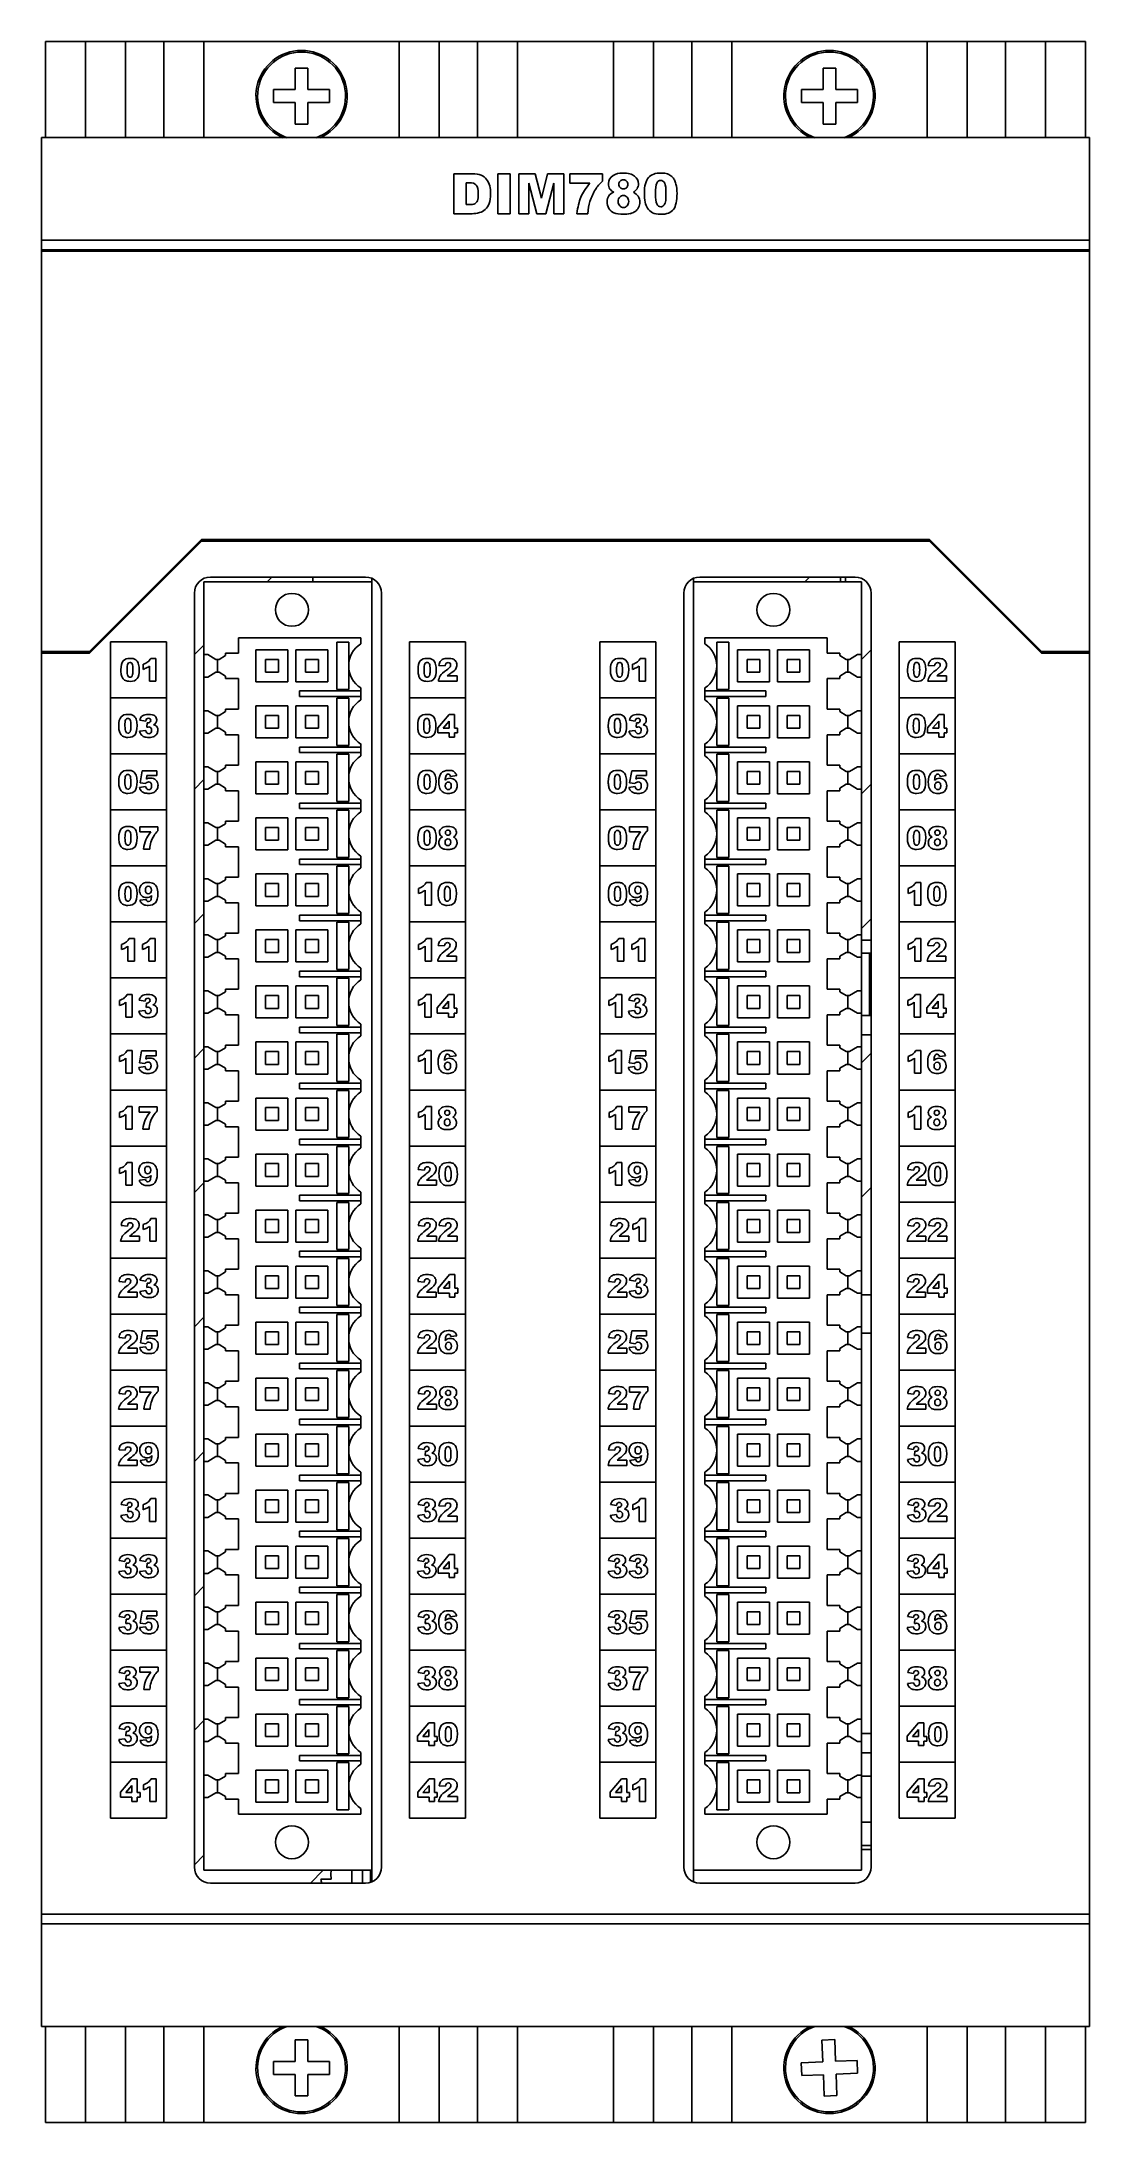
# Model space of a CAD drawing. Header units: millimetres. Extents: x 105 to 171, y 33 to 163.
import ezdxf

# ---------------------------------------------------------------- set-up
doc = ezdxf.new("R2010")
doc.units = ezdxf.units.MM
doc.header["$LTSCALE"] = 16.335
doc.layers.get('0').update_dxf_attribs({"linetype": 'CONTINUOUS'})

msp = doc.modelspace()

# ---------------------------------------------------------------- linework, layer by layer
at = {"linetype": 'Continuous'}
for p, q in [((105.72, 162.61), (105.72, 156.61)), ((170.72, 162.61), (105.72, 162.61)), ((108.22, 162.61), (108.22, 156.61)), ((110.72, 162.61), (110.72, 156.61)), ((113.12, 162.61), (113.12, 156.61)), ((115.62, 162.61), (115.62, 156.61)), ((127.82, 162.61), (127.82, 156.61)), ((130.32, 162.61), (130.32, 156.61)), ((132.72, 162.61), (132.72, 156.61)), ((135.22, 162.61), (135.22, 156.61)), ((141.22, 162.61), (141.22, 156.61)), ((143.72, 162.61), (143.72, 156.61)), ((146.12, 162.61), (146.12, 156.61)), ((148.62, 162.61), (148.62, 156.61)), ((160.82, 162.61), (160.82, 156.61)), ((163.32, 162.61), (163.32, 156.61)), ((165.72, 162.61), (165.72, 156.61)), ((168.22, 162.61), (168.22, 156.61)), ((170.72, 162.61), (170.72, 156.61)), ((121.32, 159.61), (121.32, 160.96)), ((121.32, 160.96), (122.12, 160.96)), ((122.12, 160.96), (122.12, 159.61)), ((154.32, 159.61), (154.32, 160.96)), ((154.32, 160.96), (155.12, 160.96)), ((155.12, 160.96), (155.12, 159.61)), ((119.97, 159.61), (119.97, 158.81)), ((119.97, 159.61), (121.32, 159.61)), ((119.97, 158.81), (121.32, 158.81)), ((121.32, 157.46), (121.32, 158.81)), ((122.12, 159.61), (123.47, 159.61)), ((122.12, 157.46), (122.12, 158.81)), ((123.47, 158.81), (122.12, 158.81)), ((123.47, 158.81), (123.47, 159.61)), ((152.97, 159.61), (152.97, 158.81)), ((152.97, 159.61), (154.32, 159.61)), ((152.97, 158.81), (154.32, 158.81)), ((154.32, 157.46), (154.32, 158.81)), ((155.12, 159.61), (156.47, 159.61)), ((155.12, 157.46), (155.12, 158.81)), ((156.47, 158.81), (155.12, 158.81)), ((156.47, 158.81), (156.47, 159.61)), ((122.12, 157.46), (121.32, 157.46)), ((155.12, 157.46), (154.32, 157.46)), ((105.47, 149.51), (105.47, 156.61)), ((170.97, 156.61), (105.47, 156.61)), ((170.97, 156.61), (170.97, 149.51)), ((131.24, 154.36), (131.24, 151.86)), ((132.39, 154.36), (131.24, 154.36)), ((132.02, 152.43), (132.02, 153.79)), ((132.02, 153.79), (132.21, 153.79)), ((133.98, 154.36), (133.98, 151.86)), ((134.75, 154.36), (133.98, 154.36)), ((134.75, 151.86), (134.75, 154.36)), ((135.3, 154.36), (135.3, 151.86)), ((136.32, 154.36), (135.3, 154.36)), ((135.93, 151.86), (135.93, 153.77)), ((135.93, 153.77), (136.42, 151.86)), ((136.71, 152.84), (136.32, 154.36)), ((137.1, 154.36), (136.71, 152.84)), ((136.99, 151.86), (137.48, 153.77)), ((138.11, 154.36), (137.1, 154.36)), ((137.48, 153.77), (137.48, 151.86)), ((138.11, 151.86), (138.11, 154.36)), ((138.5, 154.36), (138.5, 153.77)), ((140.53, 154.36), (138.5, 154.36)), ((138.5, 153.77), (139.74, 153.77)), ((140.53, 153.89), (140.53, 154.36)), ((132.21, 152.43), (132.02, 152.43)), ((131.24, 151.86), (132.39, 151.86)), ((133.98, 151.86), (134.75, 151.86)), ((135.3, 151.86), (135.93, 151.86)), ((136.42, 151.86), (136.99, 151.86)), ((137.48, 151.86), (138.11, 151.86)), ((138.93, 151.86), (139.62, 151.86)), ((170.97, 150.21), (105.47, 150.21)), ((105.47, 149.61), (170.97, 149.61)), ((105.47, 149.51), (105.47, 124.51)), ((170.97, 149.51), (105.47, 149.51)), ((170.97, 124.51), (170.97, 149.51)), ((108.47, 124.51), (115.47, 131.51)), ((108.47, 124.41), (115.47, 131.41)), ((115.37, 131.41), (161.07, 131.41)), ((115.47, 131.51), (160.97, 131.51)), ((160.97, 131.51), (167.97, 124.51)), ((160.97, 131.41), (167.97, 124.41)), ((115.62, 48.36), (115.62, 128.86)), ((115.62, 128.86), (126.12, 128.86)), ((125.72, 129.16), (116.02, 129.16)), ((119.57, 128.86), (119.87, 129.16)), ((122.42, 129.16), (122.42, 128.86)), ((126.12, 129.08), (126.12, 128.86)), ((126.12, 48.36), (126.12, 128.86)), ((146.22, 129.08), (146.22, 128.86)), ((146.22, 128.86), (146.22, 48.36)), ((156.72, 128.86), (146.22, 128.86)), ((156.32, 129.16), (146.62, 129.16)), ((153.17, 128.86), (153.47, 129.16)), ((155.42, 129.16), (155.42, 128.86)), ((155.72, 128.86), (155.72, 129.16)), ((156.72, 48.36), (156.72, 128.86)), ((115.02, 128.16), (115.02, 48.56)), ((126.72, 48.56), (126.72, 128.16)), ((145.62, 128.16), (145.62, 48.56)), ((157.32, 48.56), (157.32, 128.16)), ((109.77, 125.11), (109.77, 51.61)), ((113.27, 125.11), (109.77, 125.11)), ((113.27, 51.61), (113.27, 125.11)), ((115.02, 124.31), (115.62, 124.91)), ((117.77, 125.36), (117.77, 124.41)), ((125.42, 125.36), (117.77, 125.36)), ((123.92, 122.14), (123.92, 125.09)), ((123.92, 125.09), (124.67, 125.09)), ((124.67, 125.09), (124.67, 123.61)), ((125.42, 125.36), (125.42, 124.99)), ((128.47, 51.61), (128.47, 125.11)), ((128.47, 125.11), (131.97, 125.11)), ((131.97, 125.11), (131.97, 51.61)), ((140.37, 125.11), (140.37, 51.61)), ((143.87, 125.11), (140.37, 125.11)), ((143.87, 51.61), (143.87, 125.11)), ((146.92, 124.99), (146.92, 125.36)), ((146.92, 125.36), (154.57, 125.36)), ((147.67, 123.61), (147.67, 125.09)), ((147.67, 125.09), (148.42, 125.09)), ((148.42, 125.09), (148.42, 122.14)), ((154.57, 124.41), (154.57, 125.36)), ((159.07, 51.61), (159.07, 125.11)), ((159.07, 125.11), (162.57, 125.11)), ((162.57, 125.11), (162.57, 51.61)), ((105.47, 38.61), (105.47, 124.51)), ((105.47, 124.51), (108.47, 124.51)), ((105.47, 124.41), (108.47, 124.41)), ((111.81, 123.71), (111.81, 123.39)), ((112.22, 123.59), (112.22, 122.66)), ((112.61, 124.08), (112.29, 124.08)), ((112.61, 122.66), (112.61, 124.08)), ((115.62, 124.31), (115.87, 124.31)), ((115.87, 124.31), (116.37, 124.01)), ((116.37, 124.01), (116.57, 124.01)), ((116.47, 123.21), (116.47, 124.01)), ((116.57, 124.01), (116.97, 124.25)), ((116.97, 124.25), (116.97, 124.41)), ((116.97, 124.41), (117.77, 124.41)), ((118.87, 122.61), (118.87, 124.61)), ((118.87, 124.61), (120.87, 124.61)), ((119.47, 124.01), (119.47, 123.21)), ((119.47, 124.01), (120.27, 124.01)), ((120.27, 124.01), (120.27, 123.21)), ((120.87, 122.61), (120.87, 124.61)), ((121.37, 122.61), (121.37, 124.61)), ((121.37, 124.61), (123.37, 124.61)), ((121.97, 124.01), (121.97, 123.21)), ((121.97, 124.01), (122.77, 124.01)), ((122.77, 124.01), (122.77, 123.21)), ((123.37, 124.61), (123.37, 122.61)), ((124.67, 123.61), (124.67, 122.14)), ((130.3, 123.64), (130.69, 123.61)), ((142.41, 123.71), (142.41, 123.39)), ((142.82, 123.59), (142.82, 122.66)), ((143.21, 124.08), (142.89, 124.08)), ((143.21, 122.66), (143.21, 124.08)), ((147.67, 122.14), (147.67, 123.61)), ((148.97, 122.61), (148.97, 124.61)), ((150.97, 124.61), (148.97, 124.61)), ((149.57, 123.21), (149.57, 124.01)), ((150.37, 124.01), (149.57, 124.01)), ((150.37, 123.21), (150.37, 124.01)), ((150.97, 124.61), (150.97, 122.61)), ((151.47, 124.61), (151.47, 122.61)), ((153.47, 124.61), (151.47, 124.61)), ((152.07, 123.21), (152.07, 124.01)), ((152.87, 124.01), (152.07, 124.01)), ((152.87, 123.21), (152.87, 124.01)), ((153.47, 124.61), (153.47, 122.61)), ((154.57, 124.41), (155.37, 124.41)), ((155.37, 124.41), (155.37, 124.25)), ((155.37, 124.25), (155.77, 124.01)), ((155.77, 124.01), (155.97, 124.01)), ((155.87, 124.01), (155.87, 123.21)), ((155.97, 124.01), (156.47, 124.31)), ((156.47, 124.31), (156.72, 124.31)), ((156.72, 124.01), (157.32, 124.61)), ((160.9, 123.64), (161.29, 123.61)), ((167.97, 124.51), (170.97, 124.51)), ((170.97, 124.41), (167.97, 124.41)), ((170.97, 124.51), (170.97, 38.61)), ((112.22, 122.66), (112.61, 122.66)), ((115.87, 122.91), (115.62, 122.91)), ((116.37, 123.21), (115.87, 122.91)), ((116.57, 123.21), (116.37, 123.21)), ((116.97, 122.97), (116.57, 123.21)), ((116.97, 122.81), (116.97, 122.97)), ((117.77, 122.81), (116.97, 122.81)), ((117.77, 122.81), (117.77, 120.91)), ((118.87, 122.61), (120.87, 122.61)), ((119.47, 123.21), (120.27, 123.21)), ((121.37, 122.61), (123.37, 122.61)), ((121.97, 123.21), (122.77, 123.21)), ((125.42, 122.23), (125.42, 121.49)), ((130.27, 122.66), (131.44, 122.66)), ((131.44, 122.98), (130.83, 122.98)), ((131.44, 122.66), (131.44, 122.98)), ((142.82, 122.66), (143.21, 122.66)), ((146.92, 121.49), (146.92, 122.23)), ((150.97, 122.61), (148.97, 122.61)), ((150.37, 123.21), (149.57, 123.21)), ((153.47, 122.61), (151.47, 122.61)), ((152.87, 123.21), (152.07, 123.21)), ((154.57, 120.91), (154.57, 122.81)), ((155.37, 122.81), (154.57, 122.81)), ((155.77, 123.21), (155.37, 122.97)), ((155.37, 122.97), (155.37, 122.81)), ((155.97, 123.21), (155.77, 123.21)), ((156.47, 122.91), (155.97, 123.21)), ((156.72, 122.91), (156.47, 122.91)), ((160.87, 122.66), (162.04, 122.66)), ((162.04, 122.98), (161.43, 122.98)), ((162.04, 122.66), (162.04, 122.98)), ((113.27, 121.61), (109.77, 121.61)), ((116.97, 120.75), (116.97, 120.91)), ((116.97, 120.91), (117.77, 120.91)), ((118.87, 119.11), (118.87, 121.11)), ((118.87, 121.11), (120.87, 121.11)), ((120.87, 119.11), (120.87, 121.11)), ((121.37, 119.11), (121.37, 121.11)), ((121.37, 121.11), (123.37, 121.11)), ((121.59, 122.04), (121.59, 121.69)), ((121.59, 122.04), (125.42, 122.04)), ((125.42, 121.69), (121.59, 121.69)), ((123.37, 121.11), (123.37, 119.11)), ((124.67, 122.14), (123.92, 122.14)), ((123.92, 118.64), (123.92, 121.59)), ((123.92, 121.59), (124.67, 121.59)), ((124.67, 121.59), (124.67, 120.11)), ((131.97, 121.61), (128.47, 121.61)), ((143.87, 121.61), (140.37, 121.61)), ((146.92, 122.04), (150.74, 122.04)), ((150.74, 121.69), (146.92, 121.69)), ((148.42, 122.14), (147.67, 122.14)), ((147.67, 120.11), (147.67, 121.59)), ((147.67, 121.59), (148.42, 121.59)), ((148.42, 121.59), (148.42, 118.64)), ((148.97, 119.11), (148.97, 121.11)), ((150.97, 121.11), (148.97, 121.11)), ((150.74, 121.69), (150.74, 122.04)), ((150.97, 121.11), (150.97, 119.11)), ((151.47, 121.11), (151.47, 119.11)), ((153.47, 121.11), (151.47, 121.11)), ((153.47, 121.11), (153.47, 119.11)), ((154.57, 120.91), (155.37, 120.91)), ((155.37, 120.91), (155.37, 120.75)), ((162.57, 121.61), (159.07, 121.61)), ((111.61, 120.22), (111.98, 120.16)), ((112.06, 120.04), (112.04, 119.77)), ((115.62, 120.81), (115.87, 120.81)), ((115.87, 120.81), (116.37, 120.51)), ((116.37, 119.71), (115.87, 119.41)), ((116.37, 120.51), (116.57, 120.51)), ((116.57, 119.71), (116.37, 119.71)), ((116.47, 119.71), (116.47, 120.51)), ((116.57, 120.51), (116.97, 120.75)), ((116.97, 119.47), (116.57, 119.71)), ((119.47, 120.51), (119.47, 119.71)), ((119.47, 120.51), (120.27, 120.51)), ((119.47, 119.71), (120.27, 119.71)), ((120.27, 120.51), (120.27, 119.71)), ((121.97, 120.51), (121.97, 119.71)), ((121.97, 120.51), (122.77, 120.51)), ((121.97, 119.71), (122.77, 119.71)), ((122.77, 120.51), (122.77, 119.71)), ((124.67, 120.11), (124.67, 118.64)), ((130.95, 120.58), (130.24, 119.74)), ((130.24, 119.74), (130.24, 119.42)), ((130.57, 119.72), (130.95, 120.16)), ((130.95, 119.72), (130.57, 119.72)), ((131.29, 120.58), (130.95, 120.58)), ((130.95, 120.16), (130.95, 119.72)), ((131.29, 119.72), (131.29, 120.58)), ((131.46, 119.72), (131.29, 119.72)), ((131.46, 119.42), (131.46, 119.72)), ((142.21, 120.22), (142.58, 120.16)), ((142.66, 120.04), (142.64, 119.77)), ((147.67, 118.64), (147.67, 120.11)), ((149.57, 119.71), (149.57, 120.51)), ((150.37, 120.51), (149.57, 120.51)), ((150.37, 119.71), (149.57, 119.71)), ((150.37, 119.71), (150.37, 120.51)), ((152.07, 119.71), (152.07, 120.51)), ((152.87, 120.51), (152.07, 120.51)), ((152.87, 119.71), (152.07, 119.71)), ((152.87, 119.71), (152.87, 120.51)), ((155.37, 120.75), (155.77, 120.51)), ((155.77, 119.71), (155.37, 119.47)), ((155.77, 120.51), (155.97, 120.51)), ((155.97, 119.71), (155.77, 119.71)), ((155.87, 120.51), (155.87, 119.71)), ((155.97, 120.51), (156.47, 120.81)), ((156.47, 119.41), (155.97, 119.71)), ((156.47, 120.81), (156.72, 120.81)), ((161.55, 120.58), (160.84, 119.74)), ((160.84, 119.74), (160.84, 119.42)), ((161.17, 119.72), (161.55, 120.16)), ((161.55, 119.72), (161.17, 119.72)), ((161.89, 120.58), (161.55, 120.58)), ((161.55, 120.16), (161.55, 119.72)), ((161.89, 119.72), (161.89, 120.58)), ((162.06, 119.72), (161.89, 119.72)), ((162.06, 119.42), (162.06, 119.72)), ((111.98, 119.58), (111.59, 119.53)), ((115.87, 119.41), (115.62, 119.41)), ((116.97, 119.31), (116.97, 119.47)), ((117.77, 119.31), (116.97, 119.31)), ((117.77, 119.31), (117.77, 117.41)), ((118.87, 119.11), (120.87, 119.11)), ((121.37, 119.11), (123.37, 119.11)), ((121.59, 118.54), (121.59, 118.19)), ((121.59, 118.54), (125.42, 118.54)), ((124.67, 118.64), (123.92, 118.64)), ((125.42, 118.73), (125.42, 117.99)), ((130.24, 119.42), (130.95, 119.42)), ((130.95, 119.42), (130.95, 119.16)), ((130.95, 119.16), (131.29, 119.16)), ((131.29, 119.16), (131.29, 119.42)), ((131.29, 119.42), (131.46, 119.42)), ((142.58, 119.58), (142.19, 119.53)), ((146.92, 117.99), (146.92, 118.73)), ((146.92, 118.54), (150.74, 118.54)), ((148.42, 118.64), (147.67, 118.64)), ((150.97, 119.11), (148.97, 119.11)), ((150.74, 118.19), (150.74, 118.54)), ((153.47, 119.11), (151.47, 119.11)), ((154.57, 117.41), (154.57, 119.31)), ((155.37, 119.31), (154.57, 119.31)), ((155.37, 119.47), (155.37, 119.31)), ((156.72, 119.41), (156.47, 119.41)), ((160.84, 119.42), (161.55, 119.42)), ((161.55, 119.42), (161.55, 119.16)), ((161.55, 119.16), (161.89, 119.16)), ((161.89, 119.16), (161.89, 119.42)), ((161.89, 119.42), (162.06, 119.42)), ((113.27, 118.11), (109.77, 118.11)), ((111.76, 117.06), (111.63, 116.31)), ((112.68, 117.06), (111.76, 117.06)), ((112.68, 116.75), (112.68, 117.06)), ((115.62, 117.31), (115.87, 117.31)), ((115.87, 117.31), (116.37, 117.01)), ((116.37, 117.01), (116.57, 117.01)), ((116.47, 116.21), (116.47, 117.01)), ((116.57, 117.01), (116.97, 117.25)), ((116.97, 117.25), (116.97, 117.41)), ((116.97, 117.41), (117.77, 117.41)), ((118.87, 115.61), (118.87, 117.61)), ((118.87, 117.61), (120.87, 117.61)), ((119.47, 117.01), (119.47, 116.21)), ((119.47, 117.01), (120.27, 117.01)), ((120.27, 117.01), (120.27, 116.21)), ((120.87, 115.61), (120.87, 117.61)), ((121.37, 115.61), (121.37, 117.61)), ((121.37, 117.61), (123.37, 117.61)), ((125.42, 118.19), (121.59, 118.19)), ((121.97, 117.01), (121.97, 116.21)), ((121.97, 117.01), (122.77, 117.01)), ((122.77, 117.01), (122.77, 116.21)), ((123.37, 117.61), (123.37, 115.61)), ((123.92, 115.14), (123.92, 118.09)), ((123.92, 118.09), (124.67, 118.09)), ((124.67, 118.09), (124.67, 116.61)), ((131.97, 118.11), (128.47, 118.11)), ((143.87, 118.11), (140.37, 118.11)), ((142.36, 117.06), (142.23, 116.31)), ((143.28, 117.06), (142.36, 117.06)), ((143.28, 116.75), (143.28, 117.06)), ((150.74, 118.19), (146.92, 118.19)), ((147.67, 116.61), (147.67, 118.09)), ((147.67, 118.09), (148.42, 118.09)), ((148.42, 118.09), (148.42, 115.14)), ((148.97, 115.61), (148.97, 117.61)), ((150.97, 117.61), (148.97, 117.61)), ((149.57, 116.21), (149.57, 117.01)), ((150.37, 117.01), (149.57, 117.01)), ((150.37, 116.21), (150.37, 117.01)), ((150.97, 117.61), (150.97, 115.61)), ((151.47, 117.61), (151.47, 115.61)), ((153.47, 117.61), (151.47, 117.61)), ((152.07, 116.21), (152.07, 117.01)), ((152.87, 117.01), (152.07, 117.01)), ((152.87, 116.21), (152.87, 117.01)), ((153.47, 117.61), (153.47, 115.61)), ((154.57, 117.41), (155.37, 117.41)), ((155.37, 117.41), (155.37, 117.25)), ((155.37, 117.25), (155.77, 117.01)), ((155.77, 117.01), (155.97, 117.01)), ((155.87, 117.01), (155.87, 116.21)), ((155.97, 117.01), (156.47, 117.31)), ((156.47, 117.31), (156.72, 117.31)), ((162.57, 118.11), (159.07, 118.11)), ((111.97, 116.07), (111.58, 116.02)), ((111.63, 116.31), (111.96, 116.26)), ((112.02, 116.54), (112.05, 116.75)), ((112.05, 116.75), (112.68, 116.75)), ((115.02, 115.91), (115.62, 116.51)), ((115.87, 115.91), (115.62, 115.91)), ((116.37, 116.21), (115.87, 115.91)), ((116.57, 116.21), (116.37, 116.21)), ((116.97, 115.97), (116.57, 116.21)), ((116.97, 115.81), (116.97, 115.97)), ((117.77, 115.81), (116.97, 115.81)), ((117.77, 115.81), (117.77, 113.91)), ((119.47, 116.21), (120.27, 116.21)), ((121.97, 116.21), (122.77, 116.21)), ((124.67, 116.61), (124.67, 115.14)), ((131.03, 116.7), (131.42, 116.75)), ((142.57, 116.07), (142.18, 116.02)), ((142.23, 116.31), (142.56, 116.26)), ((142.62, 116.54), (142.65, 116.75)), ((142.65, 116.75), (143.28, 116.75)), ((147.67, 115.14), (147.67, 116.61)), ((150.37, 116.21), (149.57, 116.21)), ((152.87, 116.21), (152.07, 116.21)), ((154.57, 113.91), (154.57, 115.81)), ((155.37, 115.81), (154.57, 115.81)), ((155.77, 116.21), (155.37, 115.97)), ((155.37, 115.97), (155.37, 115.81)), ((155.97, 116.21), (155.77, 116.21)), ((156.47, 115.91), (155.97, 116.21)), ((156.72, 115.91), (156.47, 115.91)), ((156.72, 115.61), (157.32, 116.21)), ((161.63, 116.7), (162.02, 116.75)), ((113.27, 114.61), (109.77, 114.61)), ((118.87, 115.61), (120.87, 115.61)), ((121.37, 115.61), (123.37, 115.61)), ((121.59, 115.04), (121.59, 114.69)), ((121.59, 115.04), (125.42, 115.04)), ((125.42, 114.69), (121.59, 114.69)), ((124.67, 115.14), (123.92, 115.14)), ((123.92, 111.64), (123.92, 114.59)), ((123.92, 114.59), (124.67, 114.59)), ((124.67, 114.59), (124.67, 113.11)), ((125.42, 115.23), (125.42, 114.49)), ((131.97, 114.61), (128.47, 114.61)), ((143.87, 114.61), (140.37, 114.61)), ((146.92, 114.49), (146.92, 115.23)), ((146.92, 115.04), (150.74, 115.04)), ((150.74, 114.69), (146.92, 114.69)), ((148.42, 115.14), (147.67, 115.14)), ((147.67, 113.11), (147.67, 114.59)), ((147.67, 114.59), (148.42, 114.59)), ((148.42, 114.59), (148.42, 111.64)), ((150.97, 115.61), (148.97, 115.61)), ((150.74, 114.69), (150.74, 115.04)), ((153.47, 115.61), (151.47, 115.61)), ((162.57, 114.61), (159.07, 114.61)), ((111.61, 113.56), (111.61, 113.23)), ((112.74, 113.56), (111.61, 113.56)), ((111.61, 113.23), (112.3, 113.23)), ((112.74, 113.3), (112.74, 113.56)), ((115.62, 113.81), (115.87, 113.81)), ((115.87, 113.81), (116.37, 113.51)), ((116.37, 113.51), (116.57, 113.51)), ((116.47, 112.71), (116.47, 113.51)), ((116.57, 113.51), (116.97, 113.75)), ((116.97, 113.75), (116.97, 113.91)), ((116.97, 113.91), (117.77, 113.91)), ((118.87, 112.11), (118.87, 114.11)), ((118.87, 114.11), (120.87, 114.11)), ((119.47, 113.51), (119.47, 112.71)), ((119.47, 113.51), (120.27, 113.51)), ((120.27, 113.51), (120.27, 112.71)), ((120.87, 112.11), (120.87, 114.11)), ((121.37, 112.11), (121.37, 114.11)), ((121.37, 114.11), (123.37, 114.11)), ((121.97, 113.51), (121.97, 112.71)), ((121.97, 113.51), (122.77, 113.51)), ((122.77, 113.51), (122.77, 112.71)), ((123.37, 114.11), (123.37, 112.11)), ((124.67, 113.11), (124.67, 111.64)), ((142.21, 113.56), (142.21, 113.23)), ((143.34, 113.56), (142.21, 113.56)), ((142.21, 113.23), (142.9, 113.23)), ((143.34, 113.3), (143.34, 113.56)), ((147.67, 111.64), (147.67, 113.11)), ((148.97, 112.11), (148.97, 114.11)), ((150.97, 114.11), (148.97, 114.11)), ((149.57, 112.71), (149.57, 113.51)), ((150.37, 113.51), (149.57, 113.51)), ((150.37, 112.71), (150.37, 113.51)), ((150.97, 114.11), (150.97, 112.11)), ((151.47, 114.11), (151.47, 112.11)), ((153.47, 114.11), (151.47, 114.11)), ((152.07, 112.71), (152.07, 113.51)), ((152.87, 113.51), (152.07, 113.51)), ((152.87, 112.71), (152.87, 113.51)), ((153.47, 114.11), (153.47, 112.11)), ((154.57, 113.91), (155.37, 113.91)), ((155.37, 113.91), (155.37, 113.75)), ((155.37, 113.75), (155.77, 113.51)), ((155.77, 113.51), (155.97, 113.51)), ((155.87, 113.51), (155.87, 112.71)), ((155.97, 113.51), (156.47, 113.81)), ((156.47, 113.81), (156.72, 113.81)), ((111.84, 112.16), (112.23, 112.16)), ((115.87, 112.41), (115.62, 112.41)), ((116.37, 112.71), (115.87, 112.41)), ((116.57, 112.71), (116.37, 112.71)), ((116.97, 112.47), (116.57, 112.71)), ((116.97, 112.31), (116.97, 112.47)), ((117.77, 112.31), (116.97, 112.31)), ((117.77, 112.31), (117.77, 110.41)), ((118.87, 112.11), (120.87, 112.11)), ((119.47, 112.71), (120.27, 112.71)), ((121.37, 112.11), (123.37, 112.11)), ((121.97, 112.71), (122.77, 112.71)), ((142.44, 112.16), (142.83, 112.16)), ((150.97, 112.11), (148.97, 112.11)), ((150.37, 112.71), (149.57, 112.71)), ((153.47, 112.11), (151.47, 112.11)), ((152.87, 112.71), (152.07, 112.71)), ((155.37, 112.31), (154.57, 112.31)), ((154.57, 110.41), (154.57, 112.31)), ((155.77, 112.71), (155.37, 112.47)), ((155.37, 112.47), (155.37, 112.31)), ((155.97, 112.71), (155.77, 112.71)), ((156.47, 112.41), (155.97, 112.71)), ((156.72, 112.41), (156.47, 112.41)), ((113.27, 111.11), (109.77, 111.11)), ((118.87, 108.61), (118.87, 110.61)), ((118.87, 110.61), (120.87, 110.61)), ((120.87, 108.61), (120.87, 110.61)), ((121.37, 108.61), (121.37, 110.61)), ((121.37, 110.61), (123.37, 110.61)), ((121.59, 111.54), (121.59, 111.19)), ((121.59, 111.54), (125.42, 111.54)), ((125.42, 111.19), (121.59, 111.19)), ((123.37, 110.61), (123.37, 108.61)), ((124.67, 111.64), (123.92, 111.64)), ((123.92, 108.14), (123.92, 111.09)), ((123.92, 111.09), (124.67, 111.09)), ((124.67, 111.09), (124.67, 109.61)), ((125.42, 111.73), (125.42, 110.99)), ((131.97, 111.11), (128.47, 111.11)), ((143.87, 111.11), (140.37, 111.11)), ((146.92, 110.99), (146.92, 111.73)), ((146.92, 111.54), (150.74, 111.54)), ((150.74, 111.19), (146.92, 111.19)), ((148.42, 111.64), (147.67, 111.64)), ((147.67, 109.61), (147.67, 111.09)), ((147.67, 111.09), (148.42, 111.09)), ((148.42, 111.09), (148.42, 108.14)), ((148.97, 108.61), (148.97, 110.61)), ((150.97, 110.61), (148.97, 110.61)), ((150.74, 111.19), (150.74, 111.54)), ((150.97, 110.61), (150.97, 108.61)), ((151.47, 110.61), (151.47, 108.61)), ((153.47, 110.61), (151.47, 110.61)), ((153.47, 110.61), (153.47, 108.61)), ((162.57, 111.11), (159.07, 111.11)), ((115.62, 110.31), (115.87, 110.31)), ((115.87, 110.31), (116.37, 110.01)), ((116.37, 109.21), (115.87, 108.91)), ((116.37, 110.01), (116.57, 110.01)), ((116.57, 109.21), (116.37, 109.21)), ((116.47, 109.21), (116.47, 110.01)), ((116.57, 110.01), (116.97, 110.25)), ((116.97, 108.97), (116.57, 109.21)), ((116.97, 110.25), (116.97, 110.41)), ((116.97, 110.41), (117.77, 110.41)), ((119.47, 110.01), (119.47, 109.21)), ((119.47, 110.01), (120.27, 110.01)), ((119.47, 109.21), (120.27, 109.21)), ((120.27, 110.01), (120.27, 109.21)), ((121.97, 110.01), (121.97, 109.21)), ((121.97, 110.01), (122.77, 110.01)), ((121.97, 109.21), (122.77, 109.21)), ((122.77, 110.01), (122.77, 109.21)), ((124.67, 109.61), (124.67, 108.14)), ((129.03, 109.71), (129.03, 109.39)), ((129.44, 109.59), (129.44, 108.66)), ((129.84, 110.08), (129.51, 110.08)), ((129.84, 108.66), (129.84, 110.08)), ((147.67, 108.14), (147.67, 109.61)), ((149.57, 109.21), (149.57, 110.01)), ((150.37, 110.01), (149.57, 110.01)), ((150.37, 109.21), (149.57, 109.21)), ((150.37, 109.21), (150.37, 110.01)), ((152.07, 109.21), (152.07, 110.01)), ((152.87, 110.01), (152.07, 110.01)), ((152.87, 109.21), (152.07, 109.21)), ((152.87, 109.21), (152.87, 110.01)), ((154.57, 110.41), (155.37, 110.41)), ((155.37, 110.41), (155.37, 110.25)), ((155.37, 110.25), (155.77, 110.01)), ((155.77, 109.21), (155.37, 108.97)), ((155.77, 110.01), (155.97, 110.01)), ((155.97, 109.21), (155.77, 109.21)), ((155.87, 110.01), (155.87, 109.21)), ((155.97, 110.01), (156.47, 110.31)), ((156.47, 108.91), (155.97, 109.21)), ((156.47, 110.31), (156.72, 110.31)), ((159.63, 109.71), (159.63, 109.39)), ((160.04, 109.59), (160.04, 108.66)), ((160.44, 110.08), (160.11, 110.08)), ((160.44, 108.66), (160.44, 110.08)), ((112, 109.02), (111.62, 108.97)), ((115.02, 107.51), (115.62, 108.11)), ((115.87, 108.91), (115.62, 108.91)), ((116.97, 108.81), (116.97, 108.97)), ((117.77, 108.81), (116.97, 108.81)), ((117.77, 108.81), (117.77, 106.91)), ((118.87, 108.61), (120.87, 108.61)), ((121.37, 108.61), (123.37, 108.61)), ((121.59, 108.04), (121.59, 107.69)), ((121.59, 108.04), (125.42, 108.04)), ((124.67, 108.14), (123.92, 108.14)), ((125.42, 108.23), (125.42, 107.49)), ((129.44, 108.66), (129.84, 108.66)), ((142.6, 109.02), (142.22, 108.97)), ((146.92, 107.49), (146.92, 108.23)), ((146.92, 108.04), (150.74, 108.04)), ((148.42, 108.14), (147.67, 108.14)), ((150.97, 108.61), (148.97, 108.61)), ((150.74, 107.69), (150.74, 108.04)), ((153.47, 108.61), (151.47, 108.61)), ((155.37, 108.81), (154.57, 108.81)), ((154.57, 106.91), (154.57, 108.81)), ((155.37, 108.97), (155.37, 108.81)), ((156.72, 108.91), (156.47, 108.91)), ((160.04, 108.66), (160.44, 108.66)), ((113.27, 107.61), (109.77, 107.61)), ((115.62, 106.81), (115.87, 106.81)), ((115.87, 106.81), (116.37, 106.51)), ((116.57, 106.51), (116.97, 106.75)), ((116.97, 106.75), (116.97, 106.91)), ((116.97, 106.91), (117.77, 106.91)), ((118.87, 105.11), (118.87, 107.11)), ((118.87, 107.11), (120.87, 107.11)), ((120.87, 105.11), (120.87, 107.11)), ((121.37, 105.11), (121.37, 107.11)), ((121.37, 107.11), (123.37, 107.11)), ((125.42, 107.69), (121.59, 107.69)), ((123.37, 107.11), (123.37, 105.11)), ((123.92, 104.64), (123.92, 107.59)), ((123.92, 107.59), (124.67, 107.59)), ((124.67, 107.59), (124.67, 106.11)), ((131.97, 107.61), (128.47, 107.61)), ((143.87, 107.61), (140.37, 107.61)), ((150.74, 107.69), (146.92, 107.69)), ((147.67, 106.11), (147.67, 107.59)), ((147.67, 107.59), (148.42, 107.59)), ((148.42, 107.59), (148.42, 104.64)), ((150.97, 107.11), (148.97, 107.11)), ((148.97, 105.11), (148.97, 107.11)), ((150.97, 107.11), (150.97, 105.11)), ((153.47, 107.11), (151.47, 107.11)), ((151.47, 107.11), (151.47, 105.11)), ((153.47, 107.11), (153.47, 105.11)), ((154.57, 106.91), (155.37, 106.91)), ((155.37, 106.91), (155.37, 106.75)), ((155.37, 106.75), (155.77, 106.51)), ((155.97, 106.51), (156.47, 106.81)), ((156.47, 106.81), (156.72, 106.81)), ((156.72, 107.21), (157.32, 107.81)), ((162.57, 107.61), (159.07, 107.61)), ((110.47, 106.21), (110.47, 105.89)), ((110.87, 106.09), (110.87, 105.16)), ((111.27, 106.58), (110.95, 106.58)), ((111.27, 105.16), (111.27, 106.58)), ((111.77, 106.21), (111.77, 105.89)), ((112.18, 106.09), (112.18, 105.16)), ((112.57, 106.58), (112.25, 106.58)), ((112.57, 105.16), (112.57, 106.58)), ((115.87, 105.41), (115.62, 105.41)), ((116.37, 105.71), (115.87, 105.41)), ((116.37, 106.51), (116.57, 106.51)), ((116.57, 105.71), (116.37, 105.71)), ((116.47, 105.71), (116.47, 106.51)), ((116.97, 105.47), (116.57, 105.71)), ((116.97, 105.31), (116.97, 105.47)), ((117.77, 105.31), (116.97, 105.31)), ((117.77, 105.31), (117.77, 103.41)), ((119.47, 106.51), (119.47, 105.71)), ((119.47, 106.51), (120.27, 106.51)), ((119.47, 105.71), (120.27, 105.71)), ((120.27, 106.51), (120.27, 105.71)), ((121.97, 106.51), (121.97, 105.71)), ((121.97, 106.51), (122.77, 106.51)), ((121.97, 105.71), (122.77, 105.71)), ((122.77, 106.51), (122.77, 105.71)), ((124.67, 106.11), (124.67, 104.64)), ((129.04, 106.21), (129.04, 105.89)), ((129.45, 106.09), (129.45, 105.16)), ((129.84, 106.58), (129.52, 106.58)), ((129.84, 105.16), (129.84, 106.58)), ((130.26, 106.14), (130.65, 106.11)), ((131.4, 105.48), (130.79, 105.48)), ((131.4, 105.16), (131.4, 105.48)), ((141.07, 106.21), (141.07, 105.89)), ((141.47, 106.09), (141.47, 105.16)), ((141.87, 106.58), (141.55, 106.58)), ((141.87, 105.16), (141.87, 106.58)), ((142.37, 106.21), (142.37, 105.89)), ((142.78, 106.09), (142.78, 105.16)), ((143.17, 106.58), (142.85, 106.58)), ((143.17, 105.16), (143.17, 106.58)), ((147.67, 104.64), (147.67, 106.11)), ((150.37, 106.51), (149.57, 106.51)), ((149.57, 105.71), (149.57, 106.51)), ((150.37, 105.71), (149.57, 105.71)), ((150.37, 105.71), (150.37, 106.51)), ((152.87, 106.51), (152.07, 106.51)), ((152.07, 105.71), (152.07, 106.51)), ((152.87, 105.71), (152.07, 105.71)), ((152.87, 105.71), (152.87, 106.51)), ((155.37, 105.31), (154.57, 105.31)), ((154.57, 103.41), (154.57, 105.31)), ((155.77, 105.71), (155.37, 105.47)), ((155.37, 105.47), (155.37, 105.31)), ((155.77, 106.51), (155.97, 106.51)), ((155.97, 105.71), (155.77, 105.71)), ((155.87, 106.51), (155.87, 105.71)), ((156.47, 105.41), (155.97, 105.71)), ((156.72, 105.41), (156.47, 105.41)), ((157.32, 106.47), (156.72, 106.47)), ((156.72, 105.67), (157.32, 105.67)), ((157.22, 101.77), (157.22, 105.67)), ((159.64, 106.21), (159.64, 105.89)), ((160.05, 106.09), (160.05, 105.16)), ((160.44, 106.58), (160.12, 106.58)), ((160.44, 105.16), (160.44, 106.58)), ((160.86, 106.14), (161.25, 106.11)), ((162, 105.48), (161.39, 105.48)), ((162, 105.16), (162, 105.48)), ((113.27, 104.11), (109.77, 104.11)), ((110.87, 105.16), (111.27, 105.16)), ((112.18, 105.16), (112.57, 105.16)), ((118.87, 105.11), (120.87, 105.11)), ((121.37, 105.11), (123.37, 105.11)), ((121.59, 104.54), (121.59, 104.19)), ((121.59, 104.54), (125.42, 104.54)), ((125.42, 104.19), (121.59, 104.19)), ((124.67, 104.64), (123.92, 104.64)), ((123.92, 101.14), (123.92, 104.09)), ((123.92, 104.09), (124.67, 104.09)), ((124.67, 104.09), (124.67, 102.61)), ((125.42, 104.73), (125.42, 103.99)), ((131.97, 104.11), (128.47, 104.11)), ((129.45, 105.16), (129.84, 105.16)), ((130.23, 105.16), (131.4, 105.16)), ((143.87, 104.11), (140.37, 104.11)), ((141.47, 105.16), (141.87, 105.16)), ((142.78, 105.16), (143.17, 105.16)), ((146.92, 103.99), (146.92, 104.73)), ((146.92, 104.54), (150.74, 104.54)), ((150.74, 104.19), (146.92, 104.19)), ((148.42, 104.64), (147.67, 104.64)), ((147.67, 102.61), (147.67, 104.09)), ((147.67, 104.09), (148.42, 104.09)), ((148.42, 104.09), (148.42, 101.14)), ((150.97, 105.11), (148.97, 105.11)), ((150.74, 104.19), (150.74, 104.54)), ((153.47, 105.11), (151.47, 105.11)), ((162.57, 104.11), (159.07, 104.11)), ((160.05, 105.16), (160.44, 105.16)), ((160.83, 105.16), (162, 105.16)), ((110.33, 102.71), (110.33, 102.39)), ((111.14, 103.08), (110.81, 103.08)), ((111.14, 101.66), (111.14, 103.08)), ((111.57, 102.72), (111.94, 102.66)), ((115.62, 103.31), (115.87, 103.31)), ((115.87, 103.31), (116.37, 103.01)), ((116.37, 103.01), (116.57, 103.01)), ((116.47, 102.21), (116.47, 103.01)), ((116.57, 103.01), (116.97, 103.25)), ((116.97, 103.25), (116.97, 103.41)), ((116.97, 103.41), (117.77, 103.41)), ((118.87, 101.61), (118.87, 103.61)), ((118.87, 103.61), (120.87, 103.61)), ((119.47, 103.01), (119.47, 102.21)), ((119.47, 103.01), (120.27, 103.01)), ((120.27, 103.01), (120.27, 102.21)), ((120.87, 101.61), (120.87, 103.61)), ((121.37, 101.61), (121.37, 103.61)), ((121.37, 103.61), (123.37, 103.61)), ((121.97, 103.01), (121.97, 102.21)), ((121.97, 103.01), (122.77, 103.01)), ((122.77, 103.01), (122.77, 102.21)), ((123.37, 103.61), (123.37, 101.61)), ((129.02, 102.71), (129.02, 102.39)), ((129.82, 103.08), (129.5, 103.08)), ((129.82, 101.66), (129.82, 103.08)), ((130.91, 103.08), (130.2, 102.24)), ((131.25, 103.08), (130.91, 103.08)), ((131.25, 102.22), (131.25, 103.08)), ((140.93, 102.71), (140.93, 102.39)), ((141.74, 103.08), (141.41, 103.08)), ((141.74, 101.66), (141.74, 103.08)), ((142.17, 102.72), (142.54, 102.66)), ((150.97, 103.61), (148.97, 103.61)), ((148.97, 101.61), (148.97, 103.61)), ((150.37, 103.01), (149.57, 103.01)), ((149.57, 102.21), (149.57, 103.01)), ((150.37, 102.21), (150.37, 103.01)), ((150.97, 103.61), (150.97, 101.61)), ((153.47, 103.61), (151.47, 103.61)), ((151.47, 103.61), (151.47, 101.61)), ((152.87, 103.01), (152.07, 103.01)), ((152.07, 102.21), (152.07, 103.01)), ((152.87, 102.21), (152.87, 103.01)), ((153.47, 103.61), (153.47, 101.61)), ((154.57, 103.41), (155.37, 103.41)), ((155.37, 103.41), (155.37, 103.25)), ((155.37, 103.25), (155.77, 103.01)), ((155.77, 103.01), (155.97, 103.01)), ((155.87, 103.01), (155.87, 102.21)), ((155.97, 103.01), (156.47, 103.31)), ((156.47, 103.31), (156.72, 103.31)), ((159.62, 102.71), (159.62, 102.39)), ((160.42, 103.08), (160.1, 103.08)), ((160.42, 101.66), (160.42, 103.08)), ((161.51, 103.08), (160.8, 102.24)), ((161.85, 103.08), (161.51, 103.08)), ((161.85, 102.22), (161.85, 103.08)), ((110.74, 102.59), (110.74, 101.66)), ((110.74, 101.66), (111.14, 101.66)), ((111.94, 102.08), (111.55, 102.03)), ((112.02, 102.54), (112, 102.27)), ((115.87, 101.91), (115.62, 101.91)), ((116.37, 102.21), (115.87, 101.91)), ((116.57, 102.21), (116.37, 102.21)), ((116.97, 101.97), (116.57, 102.21)), ((116.97, 101.81), (116.97, 101.97)), ((117.77, 101.81), (116.97, 101.81)), ((117.77, 101.81), (117.77, 99.91)), ((118.87, 101.61), (120.87, 101.61)), ((119.47, 102.21), (120.27, 102.21)), ((121.37, 101.61), (123.37, 101.61)), ((121.97, 102.21), (122.77, 102.21)), ((124.67, 102.61), (124.67, 101.14)), ((129.42, 102.59), (129.42, 101.66)), ((129.42, 101.66), (129.82, 101.66)), ((130.2, 102.24), (130.2, 101.92)), ((130.2, 101.92), (130.91, 101.92)), ((130.53, 102.22), (130.91, 102.66)), ((130.91, 102.22), (130.53, 102.22)), ((130.91, 102.66), (130.91, 102.22)), ((130.91, 101.92), (130.91, 101.66)), ((130.91, 101.66), (131.25, 101.66)), ((131.42, 102.22), (131.25, 102.22)), ((131.25, 101.66), (131.25, 101.92)), ((131.25, 101.92), (131.42, 101.92)), ((131.42, 101.92), (131.42, 102.22)), ((141.34, 102.59), (141.34, 101.66)), ((141.34, 101.66), (141.74, 101.66)), ((142.54, 102.08), (142.15, 102.03)), ((142.62, 102.54), (142.6, 102.27)), ((147.67, 101.14), (147.67, 102.61)), ((150.97, 101.61), (148.97, 101.61)), ((150.37, 102.21), (149.57, 102.21)), ((153.47, 101.61), (151.47, 101.61)), ((152.87, 102.21), (152.07, 102.21)), ((155.37, 101.81), (154.57, 101.81)), ((154.57, 99.91), (154.57, 101.81)), ((155.77, 102.21), (155.37, 101.97)), ((155.37, 101.97), (155.37, 101.81)), ((155.97, 102.21), (155.77, 102.21)), ((156.47, 101.91), (155.97, 102.21)), ((156.72, 101.91), (156.47, 101.91)), ((156.72, 101.77), (157.32, 101.77)), ((160.02, 102.59), (160.02, 101.66)), ((160.02, 101.66), (160.42, 101.66)), ((160.8, 102.24), (160.8, 101.92)), ((160.8, 101.92), (161.51, 101.92)), ((161.13, 102.22), (161.51, 102.66)), ((161.51, 102.22), (161.13, 102.22)), ((161.51, 102.66), (161.51, 102.22)), ((161.51, 101.92), (161.51, 101.66)), ((161.51, 101.66), (161.85, 101.66)), ((162.02, 102.22), (161.85, 102.22)), ((161.85, 101.92), (162.02, 101.92)), ((161.85, 101.66), (161.85, 101.92)), ((162.02, 101.92), (162.02, 102.22)), ((113.27, 100.61), (109.77, 100.61)), ((118.87, 98.11), (118.87, 100.11)), ((118.87, 100.11), (120.87, 100.11)), ((120.87, 98.11), (120.87, 100.11)), ((121.37, 98.11), (121.37, 100.11)), ((121.37, 100.11), (123.37, 100.11)), ((121.59, 101.04), (121.59, 100.69)), ((121.59, 101.04), (125.42, 101.04)), ((125.42, 100.69), (121.59, 100.69)), ((123.37, 100.11), (123.37, 98.11)), ((124.67, 101.14), (123.92, 101.14)), ((123.92, 97.64), (123.92, 100.59)), ((123.92, 100.59), (124.67, 100.59)), ((124.67, 100.59), (124.67, 99.11)), ((125.42, 101.23), (125.42, 100.49)), ((131.97, 100.61), (128.47, 100.61)), ((143.87, 100.61), (140.37, 100.61)), ((146.92, 100.49), (146.92, 101.23)), ((146.92, 101.04), (150.74, 101.04)), ((150.74, 100.69), (146.92, 100.69)), ((148.42, 101.14), (147.67, 101.14)), ((147.67, 100.59), (148.42, 100.59)), ((147.67, 99.11), (147.67, 100.59)), ((148.42, 100.59), (148.42, 97.64)), ((150.97, 100.11), (148.97, 100.11)), ((148.97, 98.11), (148.97, 100.11)), ((150.74, 100.69), (150.74, 101.04)), ((150.97, 100.11), (150.97, 98.11)), ((153.47, 100.11), (151.47, 100.11)), ((151.47, 100.11), (151.47, 98.11)), ((153.47, 100.11), (153.47, 98.11)), ((156.72, 100.56), (157.32, 100.56)), ((162.57, 100.61), (159.07, 100.61)), ((110.33, 99.21), (110.33, 98.89)), ((110.74, 99.09), (110.74, 98.16)), ((111.13, 99.58), (110.81, 99.58)), ((111.13, 98.16), (111.13, 99.58)), ((111.72, 99.56), (111.59, 98.81)), ((111.59, 98.81), (111.92, 98.76)), ((112.64, 99.56), (111.72, 99.56)), ((111.98, 99.04), (112.01, 99.25)), ((112.01, 99.25), (112.64, 99.25)), ((112.64, 99.25), (112.64, 99.56)), ((115.02, 99.11), (115.62, 99.71)), ((115.62, 99.81), (115.87, 99.81)), ((115.87, 99.81), (116.37, 99.51)), ((116.37, 99.51), (116.57, 99.51)), ((116.47, 98.71), (116.47, 99.51)), ((116.57, 99.51), (116.97, 99.75)), ((116.97, 99.75), (116.97, 99.91)), ((116.97, 99.91), (117.77, 99.91)), ((119.47, 99.51), (119.47, 98.71)), ((119.47, 99.51), (120.27, 99.51)), ((120.27, 99.51), (120.27, 98.71)), ((121.97, 99.51), (121.97, 98.71)), ((121.97, 99.51), (122.77, 99.51)), ((122.77, 99.51), (122.77, 98.71)), ((124.67, 99.11), (124.67, 97.64)), ((129.03, 99.21), (129.03, 98.89)), ((129.44, 99.09), (129.44, 98.16)), ((129.83, 99.58), (129.51, 99.58)), ((129.83, 98.16), (129.83, 99.58)), ((130.99, 99.2), (131.38, 99.25)), ((140.93, 99.21), (140.93, 98.89)), ((141.34, 99.09), (141.34, 98.16)), ((141.73, 99.58), (141.41, 99.58)), ((141.73, 98.16), (141.73, 99.58)), ((142.32, 99.56), (142.19, 98.81)), ((142.19, 98.81), (142.52, 98.76)), ((143.24, 99.56), (142.32, 99.56)), ((142.58, 99.04), (142.61, 99.25)), ((142.61, 99.25), (143.24, 99.25)), ((143.24, 99.25), (143.24, 99.56)), ((147.67, 97.64), (147.67, 99.11)), ((150.37, 99.51), (149.57, 99.51)), ((149.57, 98.71), (149.57, 99.51)), ((150.37, 98.71), (150.37, 99.51)), ((152.87, 99.51), (152.07, 99.51)), ((152.07, 98.71), (152.07, 99.51)), ((152.87, 98.71), (152.87, 99.51)), ((154.57, 99.91), (155.37, 99.91)), ((155.37, 99.91), (155.37, 99.75)), ((155.37, 99.75), (155.77, 99.51)), ((155.77, 99.51), (155.97, 99.51)), ((155.87, 99.51), (155.87, 98.71)), ((155.97, 99.51), (156.47, 99.81)), ((156.47, 99.81), (156.72, 99.81)), ((156.72, 98.81), (157.32, 99.41)), ((159.63, 99.21), (159.63, 98.89)), ((160.04, 99.09), (160.04, 98.16)), ((160.43, 99.58), (160.11, 99.58)), ((160.43, 98.16), (160.43, 99.58)), ((161.59, 99.2), (161.98, 99.25)), ((110.74, 98.16), (111.13, 98.16)), ((111.94, 98.57), (111.54, 98.52)), ((115.87, 98.41), (115.62, 98.41)), ((116.37, 98.71), (115.87, 98.41)), ((116.57, 98.71), (116.37, 98.71)), ((116.97, 98.47), (116.57, 98.71)), ((116.97, 98.31), (116.97, 98.47)), ((117.77, 98.31), (116.97, 98.31)), ((117.77, 98.31), (117.77, 96.41)), ((118.87, 98.11), (120.87, 98.11)), ((119.47, 98.71), (120.27, 98.71)), ((121.37, 98.11), (123.37, 98.11)), ((121.59, 97.54), (121.59, 97.19)), ((121.59, 97.54), (125.42, 97.54)), ((121.97, 98.71), (122.77, 98.71)), ((124.67, 97.64), (123.92, 97.64)), ((125.42, 97.73), (125.42, 96.99)), ((129.44, 98.16), (129.83, 98.16)), ((141.34, 98.16), (141.73, 98.16)), ((142.54, 98.57), (142.14, 98.52)), ((146.92, 96.99), (146.92, 97.73)), ((146.92, 97.54), (150.74, 97.54)), ((148.42, 97.64), (147.67, 97.64)), ((150.97, 98.11), (148.97, 98.11)), ((150.37, 98.71), (149.57, 98.71)), ((150.74, 97.19), (150.74, 97.54)), ((153.47, 98.11), (151.47, 98.11)), ((152.87, 98.71), (152.07, 98.71)), ((155.37, 98.31), (154.57, 98.31)), ((154.57, 96.41), (154.57, 98.31)), ((155.77, 98.71), (155.37, 98.47)), ((155.37, 98.47), (155.37, 98.31)), ((155.97, 98.71), (155.77, 98.71)), ((156.47, 98.41), (155.97, 98.71)), ((156.72, 98.41), (156.47, 98.41)), ((160.04, 98.16), (160.43, 98.16)), ((113.27, 97.11), (109.77, 97.11)), ((115.62, 96.31), (115.87, 96.31)), ((115.87, 96.31), (116.37, 96.01)), ((116.57, 96.01), (116.97, 96.25)), ((116.97, 96.25), (116.97, 96.41)), ((116.97, 96.41), (117.77, 96.41)), ((118.87, 94.61), (118.87, 96.61)), ((118.87, 96.61), (120.87, 96.61)), ((120.87, 94.61), (120.87, 96.61)), ((121.37, 94.61), (121.37, 96.61)), ((121.37, 96.61), (123.37, 96.61)), ((125.42, 97.19), (121.59, 97.19)), ((123.37, 96.61), (123.37, 94.61)), ((123.92, 94.14), (123.92, 97.09)), ((123.92, 97.09), (124.67, 97.09)), ((124.67, 97.09), (124.67, 95.61)), ((131.97, 97.11), (128.47, 97.11)), ((143.87, 97.11), (140.37, 97.11)), ((150.74, 97.19), (146.92, 97.19)), ((147.67, 97.09), (148.42, 97.09)), ((147.67, 95.61), (147.67, 97.09)), ((148.42, 97.09), (148.42, 94.14)), ((150.97, 96.61), (148.97, 96.61)), ((148.97, 94.61), (148.97, 96.61)), ((150.97, 96.61), (150.97, 94.61)), ((153.47, 96.61), (151.47, 96.61)), ((151.47, 96.61), (151.47, 94.61)), ((153.47, 96.61), (153.47, 94.61)), ((154.57, 96.41), (155.37, 96.41)), ((155.37, 96.41), (155.37, 96.25)), ((155.37, 96.25), (155.77, 96.01)), ((155.97, 96.01), (156.47, 96.31)), ((156.47, 96.31), (156.72, 96.31)), ((162.57, 97.11), (159.07, 97.11)), ((110.34, 95.71), (110.34, 95.39)), ((110.74, 95.59), (110.74, 94.66)), ((111.14, 96.08), (110.82, 96.08)), ((111.14, 94.66), (111.14, 96.08)), ((111.57, 96.06), (111.57, 95.73)), ((112.7, 96.06), (111.57, 96.06)), ((111.57, 95.73), (112.26, 95.73)), ((112.7, 95.8), (112.7, 96.06)), ((115.87, 94.91), (115.62, 94.91)), ((116.37, 95.21), (115.87, 94.91)), ((116.37, 96.01), (116.57, 96.01)), ((116.57, 95.21), (116.37, 95.21)), ((116.47, 95.21), (116.47, 96.01)), ((116.97, 94.97), (116.57, 95.21)), ((116.97, 94.81), (116.97, 94.97)), ((119.47, 96.01), (119.47, 95.21)), ((119.47, 96.01), (120.27, 96.01)), ((119.47, 95.21), (120.27, 95.21)), ((120.27, 96.01), (120.27, 95.21)), ((121.97, 96.01), (121.97, 95.21)), ((121.97, 96.01), (122.77, 96.01)), ((121.97, 95.21), (122.77, 95.21)), ((122.77, 96.01), (122.77, 95.21)), ((124.67, 95.61), (124.67, 94.14)), ((129.03, 95.71), (129.03, 95.39)), ((129.44, 95.59), (129.44, 94.66)), ((129.84, 96.08), (129.51, 96.08)), ((129.84, 94.66), (129.84, 96.08)), ((140.94, 95.71), (140.94, 95.39)), ((141.34, 95.59), (141.34, 94.66)), ((141.74, 96.08), (141.42, 96.08)), ((141.74, 94.66), (141.74, 96.08)), ((143.3, 96.06), (142.17, 96.06)), ((142.17, 96.06), (142.17, 95.73)), ((142.17, 95.73), (142.86, 95.73)), ((143.3, 95.8), (143.3, 96.06)), ((147.67, 94.14), (147.67, 95.61)), ((150.37, 96.01), (149.57, 96.01)), ((149.57, 95.21), (149.57, 96.01)), ((150.37, 95.21), (149.57, 95.21)), ((150.37, 95.21), (150.37, 96.01)), ((152.87, 96.01), (152.07, 96.01)), ((152.07, 95.21), (152.07, 96.01)), ((152.87, 95.21), (152.07, 95.21)), ((152.87, 95.21), (152.87, 96.01)), ((155.77, 95.21), (155.37, 94.97)), ((155.37, 94.97), (155.37, 94.81)), ((155.77, 96.01), (155.97, 96.01)), ((155.97, 95.21), (155.77, 95.21)), ((155.87, 96.01), (155.87, 95.21)), ((156.47, 94.91), (155.97, 95.21)), ((156.72, 94.91), (156.47, 94.91)), ((159.63, 95.71), (159.63, 95.39)), ((160.04, 95.59), (160.04, 94.66)), ((160.44, 96.08), (160.11, 96.08)), ((160.44, 94.66), (160.44, 96.08)), ((113.27, 93.61), (109.77, 93.61)), ((110.74, 94.66), (111.14, 94.66)), ((111.8, 94.66), (112.19, 94.66)), ((117.77, 94.81), (116.97, 94.81)), ((117.77, 94.81), (117.77, 92.91)), ((118.87, 94.61), (120.87, 94.61)), ((121.37, 94.61), (123.37, 94.61)), ((121.59, 94.04), (121.59, 93.69)), ((121.59, 94.04), (125.42, 94.04)), ((125.42, 93.69), (121.59, 93.69)), ((124.67, 94.14), (123.92, 94.14)), ((125.42, 94.23), (125.42, 93.49)), ((131.97, 93.61), (128.47, 93.61)), ((129.44, 94.66), (129.84, 94.66)), ((143.87, 93.61), (140.37, 93.61)), ((141.34, 94.66), (141.74, 94.66)), ((142.4, 94.66), (142.79, 94.66)), ((146.92, 93.49), (146.92, 94.23)), ((146.92, 94.04), (150.74, 94.04)), ((150.74, 93.69), (146.92, 93.69)), ((148.42, 94.14), (147.67, 94.14)), ((150.97, 94.61), (148.97, 94.61)), ((150.74, 93.69), (150.74, 94.04)), ((153.47, 94.61), (151.47, 94.61)), ((155.37, 94.81), (154.57, 94.81)), ((154.57, 92.91), (154.57, 94.81)), ((162.57, 93.61), (159.07, 93.61)), ((160.04, 94.66), (160.44, 94.66)), ((111.14, 92.58), (110.82, 92.58)), ((111.14, 91.16), (111.14, 92.58)), ((115.62, 92.81), (115.87, 92.81)), ((115.87, 92.81), (116.37, 92.51)), ((116.37, 92.51), (116.57, 92.51)), ((116.47, 91.71), (116.47, 92.51)), ((116.57, 92.51), (116.97, 92.75)), ((116.97, 92.75), (116.97, 92.91)), ((116.97, 92.91), (117.77, 92.91)), ((118.87, 91.11), (118.87, 93.11)), ((118.87, 93.11), (120.87, 93.11)), ((119.47, 92.51), (119.47, 91.71)), ((119.47, 92.51), (120.27, 92.51)), ((120.27, 92.51), (120.27, 91.71)), ((120.87, 91.11), (120.87, 93.11)), ((121.37, 91.11), (121.37, 93.11)), ((121.37, 93.11), (123.37, 93.11)), ((121.97, 92.51), (121.97, 91.71)), ((121.97, 92.51), (122.77, 92.51)), ((122.77, 92.51), (122.77, 91.71)), ((123.37, 93.11), (123.37, 91.11)), ((123.92, 90.64), (123.92, 93.59)), ((123.92, 93.59), (124.67, 93.59)), ((124.67, 93.59), (124.67, 92.11)), ((141.74, 92.58), (141.42, 92.58)), ((141.74, 91.16), (141.74, 92.58)), ((147.67, 93.59), (148.42, 93.59)), ((147.67, 92.11), (147.67, 93.59)), ((148.42, 93.59), (148.42, 90.64)), ((150.97, 93.11), (148.97, 93.11)), ((148.97, 91.11), (148.97, 93.11)), ((150.37, 92.51), (149.57, 92.51)), ((149.57, 91.71), (149.57, 92.51)), ((150.37, 91.71), (150.37, 92.51)), ((150.97, 93.11), (150.97, 91.11)), ((153.47, 93.11), (151.47, 93.11)), ((151.47, 93.11), (151.47, 91.11)), ((152.87, 92.51), (152.07, 92.51)), ((152.07, 91.71), (152.07, 92.51)), ((152.87, 91.71), (152.87, 92.51)), ((153.47, 93.11), (153.47, 91.11)), ((154.57, 92.91), (155.37, 92.91)), ((155.37, 92.91), (155.37, 92.75)), ((155.37, 92.75), (155.77, 92.51)), ((155.77, 92.51), (155.97, 92.51)), ((155.87, 92.51), (155.87, 91.71)), ((155.97, 92.51), (156.47, 92.81)), ((156.47, 92.81), (156.72, 92.81)), ((110.34, 92.21), (110.34, 91.89)), ((110.74, 92.09), (110.74, 91.16)), ((110.74, 91.16), (111.14, 91.16)), ((111.97, 91.52), (111.58, 91.47)), ((115.02, 90.71), (115.62, 91.31)), ((115.87, 91.41), (115.62, 91.41)), ((116.37, 91.71), (115.87, 91.41)), ((116.57, 91.71), (116.37, 91.71)), ((116.97, 91.47), (116.57, 91.71)), ((116.97, 91.31), (116.97, 91.47)), ((117.77, 91.31), (116.97, 91.31)), ((117.77, 91.31), (117.77, 89.41)), ((118.87, 91.11), (120.87, 91.11)), ((119.47, 91.71), (120.27, 91.71)), ((121.37, 91.11), (123.37, 91.11)), ((121.97, 91.71), (122.77, 91.71)), ((124.67, 92.11), (124.67, 90.64)), ((128.98, 91.16), (130.15, 91.16)), ((129.01, 92.14), (129.4, 92.11)), ((130.15, 91.48), (129.54, 91.48)), ((130.15, 91.16), (130.15, 91.48)), ((140.94, 92.21), (140.94, 91.89)), ((141.34, 92.09), (141.34, 91.16)), ((141.34, 91.16), (141.74, 91.16)), ((142.57, 91.52), (142.18, 91.47)), ((147.67, 90.64), (147.67, 92.11)), ((150.97, 91.11), (148.97, 91.11)), ((150.37, 91.71), (149.57, 91.71)), ((153.47, 91.11), (151.47, 91.11)), ((152.87, 91.71), (152.07, 91.71)), ((155.37, 91.31), (154.57, 91.31)), ((154.57, 89.41), (154.57, 91.31)), ((155.77, 91.71), (155.37, 91.47)), ((155.37, 91.47), (155.37, 91.31)), ((155.97, 91.71), (155.77, 91.71)), ((156.47, 91.41), (155.97, 91.71)), ((156.72, 91.41), (156.47, 91.41)), ((156.72, 90.41), (157.32, 91.01)), ((159.58, 91.16), (160.75, 91.16)), ((159.61, 92.14), (160, 92.11)), ((160.75, 91.48), (160.14, 91.48)), ((160.75, 91.16), (160.75, 91.48)), ((113.27, 90.11), (109.77, 90.11)), ((121.59, 90.54), (121.59, 90.19)), ((121.59, 90.54), (125.42, 90.54)), ((125.42, 90.19), (121.59, 90.19)), ((124.67, 90.64), (123.92, 90.64)), ((123.92, 87.14), (123.92, 90.09)), ((123.92, 90.09), (124.67, 90.09)), ((124.67, 90.09), (124.67, 88.61)), ((125.42, 90.73), (125.42, 89.99)), ((131.97, 90.11), (128.47, 90.11)), ((143.87, 90.11), (140.37, 90.11)), ((146.92, 89.99), (146.92, 90.73)), ((146.92, 90.54), (150.74, 90.54)), ((150.74, 90.19), (146.92, 90.19)), ((148.42, 90.64), (147.67, 90.64)), ((147.67, 90.09), (148.42, 90.09)), ((147.67, 88.61), (147.67, 90.09)), ((148.42, 90.09), (148.42, 87.14)), ((150.74, 90.19), (150.74, 90.54)), ((162.57, 90.11), (159.07, 90.11)), ((110.44, 88.64), (110.83, 88.61)), ((111.82, 88.71), (111.82, 88.39)), ((112.23, 88.59), (112.23, 87.66)), ((112.63, 89.08), (112.3, 89.08)), ((112.63, 87.66), (112.63, 89.08)), ((115.62, 89.31), (115.87, 89.31)), ((115.87, 89.31), (116.37, 89.01)), ((116.37, 89.01), (116.57, 89.01)), ((116.47, 88.21), (116.47, 89.01)), ((116.57, 89.01), (116.97, 89.25)), ((116.97, 89.25), (116.97, 89.41)), ((116.97, 89.41), (117.77, 89.41)), ((118.87, 87.61), (118.87, 89.61)), ((118.87, 89.61), (120.87, 89.61)), ((119.47, 89.01), (119.47, 88.21)), ((119.47, 89.01), (120.27, 89.01)), ((120.27, 89.01), (120.27, 88.21)), ((120.87, 87.61), (120.87, 89.61)), ((121.37, 87.61), (121.37, 89.61)), ((121.37, 89.61), (123.37, 89.61)), ((121.97, 89.01), (121.97, 88.21)), ((121.97, 89.01), (122.77, 89.01)), ((122.77, 89.01), (122.77, 88.21)), ((123.37, 89.61), (123.37, 87.61)), ((124.67, 88.61), (124.67, 87.14)), ((129.01, 88.64), (129.4, 88.61)), ((130.32, 88.64), (130.71, 88.61)), ((141.04, 88.64), (141.43, 88.61)), ((142.42, 88.71), (142.42, 88.39)), ((142.83, 88.59), (142.83, 87.66)), ((143.23, 89.08), (142.9, 89.08)), ((143.23, 87.66), (143.23, 89.08)), ((147.67, 87.14), (147.67, 88.61)), ((150.97, 89.61), (148.97, 89.61)), ((148.97, 87.61), (148.97, 89.61)), ((150.37, 89.01), (149.57, 89.01)), ((149.57, 88.21), (149.57, 89.01)), ((150.37, 88.21), (150.37, 89.01)), ((150.97, 89.61), (150.97, 87.61)), ((153.47, 89.61), (151.47, 89.61)), ((151.47, 89.61), (151.47, 87.61)), ((152.87, 89.01), (152.07, 89.01)), ((152.07, 88.21), (152.07, 89.01)), ((152.87, 88.21), (152.87, 89.01)), ((153.47, 89.61), (153.47, 87.61)), ((154.57, 89.41), (155.37, 89.41)), ((155.37, 89.41), (155.37, 89.25)), ((155.37, 89.25), (155.77, 89.01)), ((155.77, 89.01), (155.97, 89.01)), ((155.87, 89.01), (155.87, 88.21)), ((155.97, 89.01), (156.47, 89.31)), ((156.47, 89.31), (156.72, 89.31)), ((159.61, 88.64), (160, 88.61)), ((160.92, 88.64), (161.31, 88.61)), ((110.41, 87.66), (111.58, 87.66)), ((111.58, 87.98), (110.97, 87.98)), ((111.58, 87.66), (111.58, 87.98)), ((112.23, 87.66), (112.63, 87.66)), ((115.87, 87.91), (115.62, 87.91)), ((116.37, 88.21), (115.87, 87.91)), ((116.57, 88.21), (116.37, 88.21)), ((116.97, 87.97), (116.57, 88.21)), ((116.97, 87.81), (116.97, 87.97)), ((117.77, 87.81), (116.97, 87.81)), ((117.77, 87.81), (117.77, 85.91)), ((118.87, 87.61), (120.87, 87.61)), ((119.47, 88.21), (120.27, 88.21)), ((121.37, 87.61), (123.37, 87.61)), ((121.97, 88.21), (122.77, 88.21)), ((124.67, 87.14), (123.92, 87.14)), ((125.42, 87.23), (125.42, 86.49)), ((128.98, 87.66), (130.15, 87.66)), ((130.15, 87.98), (129.54, 87.98)), ((130.15, 87.66), (130.15, 87.98)), ((130.29, 87.66), (131.45, 87.66)), ((131.45, 87.98), (130.85, 87.98)), ((131.45, 87.66), (131.45, 87.98)), ((141.01, 87.66), (142.18, 87.66)), ((142.18, 87.98), (141.57, 87.98)), ((142.18, 87.66), (142.18, 87.98)), ((142.83, 87.66), (143.23, 87.66)), ((146.92, 86.49), (146.92, 87.23)), ((148.42, 87.14), (147.67, 87.14)), ((150.97, 87.61), (148.97, 87.61)), ((150.37, 88.21), (149.57, 88.21)), ((153.47, 87.61), (151.47, 87.61)), ((152.87, 88.21), (152.07, 88.21)), ((155.37, 87.81), (154.57, 87.81)), ((154.57, 85.91), (154.57, 87.81)), ((155.77, 88.21), (155.37, 87.97)), ((155.37, 87.97), (155.37, 87.81)), ((155.97, 88.21), (155.77, 88.21)), ((156.47, 87.91), (155.97, 88.21)), ((156.72, 87.91), (156.47, 87.91)), ((159.58, 87.66), (160.75, 87.66)), ((160.75, 87.98), (160.14, 87.98)), ((160.75, 87.66), (160.75, 87.98)), ((160.89, 87.66), (162.05, 87.66)), ((162.05, 87.98), (161.45, 87.98)), ((162.05, 87.66), (162.05, 87.98)), ((113.27, 86.61), (109.77, 86.61)), ((115.62, 85.81), (115.87, 85.81)), ((115.87, 85.81), (116.37, 85.51)), ((116.97, 85.75), (116.97, 85.91)), ((116.97, 85.91), (117.77, 85.91)), ((118.87, 84.11), (118.87, 86.11)), ((118.87, 86.11), (120.87, 86.11)), ((120.87, 84.11), (120.87, 86.11)), ((121.37, 84.11), (121.37, 86.11)), ((121.37, 86.11), (123.37, 86.11)), ((121.59, 87.04), (121.59, 86.69)), ((121.59, 87.04), (125.42, 87.04)), ((125.42, 86.69), (121.59, 86.69)), ((123.37, 86.11), (123.37, 84.11)), ((123.92, 83.64), (123.92, 86.59)), ((123.92, 86.59), (124.67, 86.59)), ((124.67, 86.59), (124.67, 85.11)), ((131.97, 86.61), (128.47, 86.61)), ((143.87, 86.61), (140.37, 86.61)), ((146.92, 87.04), (150.74, 87.04)), ((150.74, 86.69), (146.92, 86.69)), ((147.67, 86.59), (148.42, 86.59)), ((147.67, 85.11), (147.67, 86.59)), ((148.42, 86.59), (148.42, 83.64)), ((150.97, 86.11), (148.97, 86.11)), ((148.97, 84.11), (148.97, 86.11)), ((150.74, 86.69), (150.74, 87.04)), ((150.97, 86.11), (150.97, 84.11)), ((153.47, 86.11), (151.47, 86.11)), ((151.47, 86.11), (151.47, 84.11)), ((153.47, 86.11), (153.47, 84.11)), ((154.57, 85.91), (155.37, 85.91)), ((155.37, 85.91), (155.37, 85.75)), ((155.97, 85.51), (156.47, 85.81)), ((156.47, 85.81), (156.72, 85.81)), ((162.57, 86.61), (159.07, 86.61)), ((110.31, 85.14), (110.7, 85.11)), ((111.99, 84.58), (111.6, 84.53)), ((111.62, 85.22), (111.99, 85.16)), ((112.07, 85.04), (112.05, 84.77)), ((116.37, 84.71), (115.87, 84.41)), ((116.37, 85.51), (116.57, 85.51)), ((116.57, 84.71), (116.37, 84.71)), ((116.47, 84.71), (116.47, 85.51)), ((116.57, 85.51), (116.97, 85.75)), ((116.97, 84.47), (116.57, 84.71)), ((119.47, 85.51), (119.47, 84.71)), ((119.47, 85.51), (120.27, 85.51)), ((119.47, 84.71), (120.27, 84.71)), ((120.27, 85.51), (120.27, 84.71)), ((121.97, 85.51), (121.97, 84.71)), ((121.97, 85.51), (122.77, 85.51)), ((121.97, 84.71), (122.77, 84.71)), ((122.77, 85.51), (122.77, 84.71)), ((124.67, 85.11), (124.67, 83.64)), ((128.99, 85.14), (129.38, 85.11)), ((130.96, 85.58), (130.25, 84.74)), ((130.25, 84.74), (130.25, 84.42)), ((130.59, 84.72), (130.96, 85.16)), ((130.96, 84.72), (130.59, 84.72)), ((131.3, 85.58), (130.96, 85.58)), ((130.96, 85.16), (130.96, 84.72)), ((131.3, 84.72), (131.3, 85.58)), ((131.48, 84.72), (131.3, 84.72)), ((131.48, 84.42), (131.48, 84.72)), ((140.91, 85.14), (141.3, 85.11)), ((142.59, 84.58), (142.2, 84.53)), ((142.22, 85.22), (142.59, 85.16)), ((142.67, 85.04), (142.65, 84.77)), ((147.67, 83.64), (147.67, 85.11)), ((150.37, 85.51), (149.57, 85.51)), ((149.57, 84.71), (149.57, 85.51)), ((150.37, 84.71), (149.57, 84.71)), ((150.37, 84.71), (150.37, 85.51)), ((152.87, 85.51), (152.07, 85.51)), ((152.07, 84.71), (152.07, 85.51)), ((152.87, 84.71), (152.07, 84.71)), ((152.87, 84.71), (152.87, 85.51)), ((155.37, 85.75), (155.77, 85.51)), ((155.77, 84.71), (155.37, 84.47)), ((155.77, 85.51), (155.97, 85.51)), ((155.97, 84.71), (155.77, 84.71)), ((155.87, 85.51), (155.87, 84.71)), ((156.47, 84.41), (155.97, 84.71)), ((159.59, 85.14), (159.98, 85.11)), ((161.56, 85.58), (160.85, 84.74)), ((160.85, 84.74), (160.85, 84.42)), ((161.19, 84.72), (161.56, 85.16)), ((161.56, 84.72), (161.19, 84.72)), ((161.9, 85.58), (161.56, 85.58)), ((161.56, 85.16), (161.56, 84.72)), ((161.9, 84.72), (161.9, 85.58)), ((162.08, 84.72), (161.9, 84.72)), ((162.08, 84.42), (162.08, 84.72)), ((110.28, 84.16), (111.45, 84.16)), ((111.45, 84.48), (110.84, 84.48)), ((111.45, 84.16), (111.45, 84.48)), ((115.87, 84.41), (115.62, 84.41)), ((116.97, 84.31), (116.97, 84.47)), ((117.77, 84.31), (116.97, 84.31)), ((117.77, 84.31), (117.77, 82.41)), ((118.87, 84.11), (120.87, 84.11)), ((121.37, 84.11), (123.37, 84.11)), ((121.59, 83.54), (121.59, 83.19)), ((121.59, 83.54), (125.42, 83.54)), ((124.67, 83.64), (123.92, 83.64)), ((125.42, 83.73), (125.42, 82.99)), ((128.96, 84.16), (130.13, 84.16)), ((130.13, 84.48), (129.52, 84.48)), ((130.13, 84.16), (130.13, 84.48)), ((130.25, 84.42), (130.96, 84.42)), ((130.96, 84.42), (130.96, 84.16)), ((130.96, 84.16), (131.3, 84.16)), ((131.3, 84.42), (131.48, 84.42)), ((131.3, 84.16), (131.3, 84.42)), ((140.88, 84.16), (142.05, 84.16)), ((142.05, 84.48), (141.44, 84.48)), ((142.05, 84.16), (142.05, 84.48)), ((146.92, 82.99), (146.92, 83.73)), ((146.92, 83.54), (150.74, 83.54)), ((148.42, 83.64), (147.67, 83.64)), ((150.97, 84.11), (148.97, 84.11)), ((150.74, 83.19), (150.74, 83.54)), ((153.47, 84.11), (151.47, 84.11)), ((155.37, 84.31), (154.57, 84.31)), ((154.57, 82.41), (154.57, 84.31)), ((155.37, 84.47), (155.37, 84.31)), ((156.72, 84.41), (156.47, 84.41)), ((156.72, 84.31), (157.32, 84.31)), ((159.56, 84.16), (160.73, 84.16)), ((160.73, 84.48), (160.12, 84.48)), ((160.73, 84.16), (160.73, 84.48)), ((160.85, 84.42), (161.56, 84.42)), ((161.56, 84.42), (161.56, 84.16)), ((161.56, 84.16), (161.9, 84.16)), ((161.9, 84.42), (162.08, 84.42)), ((161.9, 84.16), (161.9, 84.42)), ((113.27, 83.11), (109.77, 83.11)), ((111.77, 82.06), (111.65, 81.31)), ((112.69, 82.06), (111.77, 82.06)), ((112.69, 81.75), (112.69, 82.06)), ((115.02, 82.31), (115.62, 82.91)), ((115.62, 82.31), (115.87, 82.31)), ((115.87, 82.31), (116.37, 82.01)), ((116.37, 82.01), (116.57, 82.01)), ((116.47, 81.21), (116.47, 82.01)), ((116.57, 82.01), (116.97, 82.25)), ((116.97, 82.25), (116.97, 82.41)), ((116.97, 82.41), (117.77, 82.41)), ((118.87, 80.61), (118.87, 82.61)), ((118.87, 82.61), (120.87, 82.61)), ((119.47, 82.01), (119.47, 81.21)), ((119.47, 82.01), (120.27, 82.01)), ((120.27, 82.01), (120.27, 81.21)), ((120.87, 80.61), (120.87, 82.61)), ((121.37, 80.61), (121.37, 82.61)), ((121.37, 82.61), (123.37, 82.61)), ((125.42, 83.19), (121.59, 83.19)), ((121.97, 82.01), (121.97, 81.21)), ((121.97, 82.01), (122.77, 82.01)), ((122.77, 82.01), (122.77, 81.21)), ((123.37, 82.61), (123.37, 80.61)), ((123.92, 80.14), (123.92, 83.09)), ((123.92, 83.09), (124.67, 83.09)), ((124.67, 83.09), (124.67, 81.61)), ((131.97, 83.11), (128.47, 83.11)), ((143.87, 83.11), (140.37, 83.11)), ((142.37, 82.06), (142.25, 81.31)), ((143.29, 82.06), (142.37, 82.06)), ((143.29, 81.75), (143.29, 82.06)), ((150.74, 83.19), (146.92, 83.19)), ((147.67, 83.09), (148.42, 83.09)), ((147.67, 81.61), (147.67, 83.09)), ((148.42, 83.09), (148.42, 80.14)), ((150.97, 82.61), (148.97, 82.61)), ((148.97, 80.61), (148.97, 82.61)), ((150.37, 82.01), (149.57, 82.01)), ((149.57, 81.21), (149.57, 82.01)), ((150.37, 81.21), (150.37, 82.01)), ((150.97, 82.61), (150.97, 80.61)), ((153.47, 82.61), (151.47, 82.61)), ((151.47, 82.61), (151.47, 80.61)), ((152.87, 82.01), (152.07, 82.01)), ((152.07, 81.21), (152.07, 82.01)), ((152.87, 81.21), (152.87, 82.01)), ((153.47, 82.61), (153.47, 80.61)), ((154.57, 82.41), (155.37, 82.41)), ((155.37, 82.41), (155.37, 82.25)), ((155.37, 82.25), (155.77, 82.01)), ((155.77, 82.01), (155.97, 82.01)), ((155.87, 82.01), (155.87, 81.21)), ((155.97, 82.01), (156.47, 82.31)), ((156.47, 82.31), (156.72, 82.31)), ((156.72, 81.91), (157.32, 81.91)), ((162.57, 83.11), (159.07, 83.11)), ((110.28, 80.66), (111.45, 80.66)), ((110.31, 81.64), (110.7, 81.61)), ((111.45, 80.98), (110.84, 80.98)), ((111.45, 80.66), (111.45, 80.98)), ((111.99, 81.07), (111.6, 81.02)), ((111.65, 81.31), (111.98, 81.26)), ((112.03, 81.54), (112.07, 81.75)), ((112.07, 81.75), (112.69, 81.75)), ((115.87, 80.91), (115.62, 80.91)), ((116.37, 81.21), (115.87, 80.91)), ((116.57, 81.21), (116.37, 81.21)), ((116.97, 80.97), (116.57, 81.21)), ((116.97, 80.81), (116.97, 80.97)), ((117.77, 80.81), (116.97, 80.81)), ((117.77, 80.81), (117.77, 78.91)), ((118.87, 80.61), (120.87, 80.61)), ((119.47, 81.21), (120.27, 81.21)), ((121.37, 80.61), (123.37, 80.61)), ((121.97, 81.21), (122.77, 81.21)), ((124.67, 81.61), (124.67, 80.14)), ((128.97, 80.66), (130.14, 80.66)), ((129, 81.64), (129.39, 81.61)), ((130.14, 80.98), (129.53, 80.98)), ((130.14, 80.66), (130.14, 80.98)), ((131.05, 81.7), (131.43, 81.75)), ((140.88, 80.66), (142.05, 80.66)), ((140.91, 81.64), (141.3, 81.61)), ((142.05, 80.98), (141.44, 80.98)), ((142.05, 80.66), (142.05, 80.98)), ((142.59, 81.07), (142.2, 81.02)), ((142.25, 81.31), (142.58, 81.26)), ((142.63, 81.54), (142.67, 81.75)), ((142.67, 81.75), (143.29, 81.75)), ((147.67, 80.14), (147.67, 81.61)), ((150.97, 80.61), (148.97, 80.61)), ((150.37, 81.21), (149.57, 81.21)), ((153.47, 80.61), (151.47, 80.61)), ((152.87, 81.21), (152.07, 81.21)), ((155.37, 80.81), (154.57, 80.81)), ((154.57, 78.91), (154.57, 80.81)), ((155.77, 81.21), (155.37, 80.97)), ((155.37, 80.97), (155.37, 80.81)), ((155.97, 81.21), (155.77, 81.21)), ((156.47, 80.91), (155.97, 81.21)), ((156.72, 80.91), (156.47, 80.91)), ((159.57, 80.66), (160.74, 80.66)), ((159.6, 81.64), (159.99, 81.61)), ((160.74, 80.98), (160.13, 80.98)), ((160.74, 80.66), (160.74, 80.98)), ((161.65, 81.7), (162.03, 81.75)), ((113.27, 79.61), (109.77, 79.61)), ((121.59, 80.04), (121.59, 79.69)), ((121.59, 80.04), (125.42, 80.04)), ((125.42, 79.69), (121.59, 79.69)), ((124.67, 80.14), (123.92, 80.14)), ((123.92, 76.64), (123.92, 79.59)), ((123.92, 79.59), (124.67, 79.59)), ((124.67, 79.59), (124.67, 78.11)), ((125.42, 80.23), (125.42, 79.49)), ((131.97, 79.61), (128.47, 79.61)), ((143.87, 79.61), (140.37, 79.61)), ((146.92, 79.49), (146.92, 80.23)), ((146.92, 80.04), (150.74, 80.04)), ((150.74, 79.69), (146.92, 79.69)), ((148.42, 80.14), (147.67, 80.14)), ((147.67, 79.59), (148.42, 79.59)), ((147.67, 78.11), (147.67, 79.59)), ((148.42, 79.59), (148.42, 76.64)), ((150.74, 79.69), (150.74, 80.04)), ((162.57, 79.61), (159.07, 79.61)), ((110.31, 78.14), (110.7, 78.11)), ((111.62, 78.56), (111.62, 78.23)), ((112.76, 78.56), (111.62, 78.56)), ((111.62, 78.23), (112.31, 78.23)), ((112.76, 78.3), (112.76, 78.56)), ((115.62, 78.81), (115.87, 78.81)), ((115.87, 78.81), (116.37, 78.51)), ((116.37, 78.51), (116.57, 78.51)), ((116.47, 77.71), (116.47, 78.51)), ((116.57, 78.51), (116.97, 78.75)), ((116.97, 78.75), (116.97, 78.91)), ((116.97, 78.91), (117.77, 78.91)), ((118.87, 77.11), (118.87, 79.11)), ((118.87, 79.11), (120.87, 79.11)), ((119.47, 78.51), (120.27, 78.51)), ((119.47, 78.51), (119.47, 77.71)), ((120.27, 78.51), (120.27, 77.71)), ((120.87, 77.11), (120.87, 79.11)), ((121.37, 77.11), (121.37, 79.11)), ((121.37, 79.11), (123.37, 79.11)), ((121.97, 78.51), (122.77, 78.51)), ((121.97, 78.51), (121.97, 77.71)), ((122.77, 78.51), (122.77, 77.71)), ((123.37, 79.11), (123.37, 77.11)), ((124.67, 78.11), (124.67, 76.64)), ((129.01, 78.14), (129.4, 78.11)), ((140.91, 78.14), (141.3, 78.11)), ((143.36, 78.56), (142.22, 78.56)), ((142.22, 78.56), (142.22, 78.23)), ((142.22, 78.23), (142.91, 78.23)), ((143.36, 78.3), (143.36, 78.56)), ((147.67, 76.64), (147.67, 78.11)), ((150.97, 79.11), (148.97, 79.11)), ((148.97, 77.11), (148.97, 79.11)), ((150.37, 78.51), (149.57, 78.51)), ((149.57, 77.71), (149.57, 78.51)), ((150.37, 77.71), (150.37, 78.51)), ((150.97, 79.11), (150.97, 77.11)), ((153.47, 79.11), (151.47, 79.11)), ((151.47, 79.11), (151.47, 77.11)), ((152.87, 78.51), (152.07, 78.51)), ((152.07, 77.71), (152.07, 78.51)), ((152.87, 77.71), (152.87, 78.51)), ((153.47, 79.11), (153.47, 77.11)), ((154.57, 78.91), (155.37, 78.91)), ((155.37, 78.91), (155.37, 78.75)), ((155.37, 78.75), (155.77, 78.51)), ((155.77, 78.51), (155.97, 78.51)), ((155.87, 78.51), (155.87, 77.71)), ((155.97, 78.51), (156.47, 78.81)), ((156.47, 78.81), (156.72, 78.81)), ((159.61, 78.14), (160, 78.11)), ((110.28, 77.16), (111.45, 77.16)), ((111.45, 77.48), (110.84, 77.48)), ((111.45, 77.16), (111.45, 77.48)), ((111.86, 77.16), (112.25, 77.16)), ((115.87, 77.41), (115.62, 77.41)), ((116.37, 77.71), (115.87, 77.41)), ((116.57, 77.71), (116.37, 77.71)), ((116.97, 77.47), (116.57, 77.71)), ((116.97, 77.31), (116.97, 77.47)), ((117.77, 77.31), (116.97, 77.31)), ((117.77, 77.31), (117.77, 75.41)), ((118.87, 77.11), (120.87, 77.11)), ((119.47, 77.71), (120.27, 77.71)), ((121.37, 77.11), (123.37, 77.11)), ((121.97, 77.71), (122.77, 77.71)), ((125.42, 76.73), (125.42, 75.99)), ((128.98, 77.16), (130.15, 77.16)), ((130.15, 77.48), (129.54, 77.48)), ((130.15, 77.16), (130.15, 77.48)), ((140.88, 77.16), (142.05, 77.16)), ((142.05, 77.48), (141.44, 77.48)), ((142.05, 77.16), (142.05, 77.48)), ((142.46, 77.16), (142.85, 77.16)), ((146.92, 75.99), (146.92, 76.73)), ((150.97, 77.11), (148.97, 77.11)), ((150.37, 77.71), (149.57, 77.71)), ((153.47, 77.11), (151.47, 77.11)), ((152.87, 77.71), (152.07, 77.71)), ((155.37, 77.31), (154.57, 77.31)), ((154.57, 75.41), (154.57, 77.31)), ((155.77, 77.71), (155.37, 77.47)), ((155.37, 77.47), (155.37, 77.31)), ((155.97, 77.71), (155.77, 77.71)), ((156.47, 77.41), (155.97, 77.71)), ((156.72, 77.41), (156.47, 77.41)), ((159.58, 77.16), (160.75, 77.16)), ((160.75, 77.48), (160.14, 77.48)), ((160.75, 77.16), (160.75, 77.48)), ((113.27, 76.11), (109.77, 76.11)), ((116.97, 75.25), (116.97, 75.41)), ((116.97, 75.41), (117.77, 75.41)), ((118.87, 73.61), (118.87, 75.61)), ((118.87, 75.61), (120.87, 75.61)), ((120.87, 73.61), (120.87, 75.61)), ((121.37, 75.61), (123.37, 75.61)), ((121.37, 73.61), (121.37, 75.61)), ((121.59, 76.54), (125.42, 76.54)), ((121.59, 76.54), (121.59, 76.19)), ((125.42, 76.19), (121.59, 76.19)), ((123.37, 75.61), (123.37, 73.61)), ((124.67, 76.64), (123.92, 76.64)), ((123.92, 76.09), (124.67, 76.09)), ((123.92, 73.14), (123.92, 76.09)), ((124.67, 76.09), (124.67, 74.61)), ((131.97, 76.11), (128.47, 76.11)), ((143.87, 76.11), (140.37, 76.11)), ((146.92, 76.54), (150.74, 76.54)), ((150.74, 76.19), (146.92, 76.19)), ((148.42, 76.64), (147.67, 76.64)), ((147.67, 76.09), (148.42, 76.09)), ((147.67, 74.61), (147.67, 76.09)), ((148.42, 76.09), (148.42, 73.14)), ((150.97, 75.61), (148.97, 75.61)), ((148.97, 73.61), (148.97, 75.61)), ((150.74, 76.19), (150.74, 76.54)), ((150.97, 75.61), (150.97, 73.61)), ((153.47, 75.61), (151.47, 75.61)), ((151.47, 75.61), (151.47, 73.61)), ((153.47, 75.61), (153.47, 73.61)), ((154.57, 75.41), (155.37, 75.41)), ((155.37, 75.41), (155.37, 75.25)), ((162.57, 76.11), (159.07, 76.11)), ((110.31, 74.64), (110.7, 74.61)), ((115.02, 73.91), (115.62, 74.51)), ((115.62, 75.31), (115.87, 75.31)), ((115.87, 75.31), (116.37, 75.01)), ((116.37, 74.21), (115.87, 73.91)), ((116.37, 75.01), (116.57, 75.01)), ((116.57, 74.21), (116.37, 74.21)), ((116.47, 74.21), (116.47, 75.01)), ((116.57, 75.01), (116.97, 75.25)), ((116.97, 73.97), (116.57, 74.21)), ((119.47, 75.01), (120.27, 75.01)), ((119.47, 75.01), (119.47, 74.21)), ((119.47, 74.21), (120.27, 74.21)), ((120.27, 75.01), (120.27, 74.21)), ((121.97, 75.01), (122.77, 75.01)), ((121.97, 75.01), (121.97, 74.21)), ((121.97, 74.21), (122.77, 74.21)), ((122.77, 75.01), (122.77, 74.21)), ((124.67, 74.61), (124.67, 73.14)), ((129.01, 74.72), (129.38, 74.66)), ((129.46, 74.54), (129.44, 74.27)), ((140.91, 74.64), (141.3, 74.61)), ((147.67, 73.14), (147.67, 74.61)), ((150.37, 75.01), (149.57, 75.01)), ((149.57, 74.21), (149.57, 75.01)), ((150.37, 74.21), (149.57, 74.21)), ((150.37, 74.21), (150.37, 75.01)), ((152.87, 75.01), (152.07, 75.01)), ((152.07, 74.21), (152.07, 75.01)), ((152.87, 74.21), (152.07, 74.21)), ((152.87, 74.21), (152.87, 75.01)), ((155.37, 75.25), (155.77, 75.01)), ((155.77, 74.21), (155.37, 73.97)), ((155.77, 75.01), (155.97, 75.01)), ((155.97, 74.21), (155.77, 74.21)), ((155.87, 75.01), (155.87, 74.21)), ((155.97, 75.01), (156.47, 75.31)), ((156.47, 73.91), (155.97, 74.21)), ((156.47, 75.31), (156.72, 75.31)), ((159.61, 74.72), (159.98, 74.66)), ((160.06, 74.54), (160.04, 74.27)), ((110.28, 73.66), (111.45, 73.66)), ((111.45, 73.98), (110.84, 73.98)), ((111.45, 73.66), (111.45, 73.98)), ((112.02, 74.02), (111.63, 73.97)), ((115.87, 73.91), (115.62, 73.91)), ((116.97, 73.81), (116.97, 73.97)), ((117.77, 73.81), (116.97, 73.81)), ((117.77, 73.81), (117.77, 71.91)), ((118.87, 73.61), (120.87, 73.61)), ((121.37, 73.61), (123.37, 73.61)), ((121.59, 73.04), (125.42, 73.04)), ((121.59, 73.04), (121.59, 72.69)), ((124.67, 73.14), (123.92, 73.14)), ((125.42, 73.23), (125.42, 72.49)), ((129.38, 74.08), (128.99, 74.03)), ((140.88, 73.66), (142.05, 73.66)), ((142.05, 73.98), (141.44, 73.98)), ((142.05, 73.66), (142.05, 73.98)), ((142.62, 74.02), (142.23, 73.97)), ((146.92, 72.49), (146.92, 73.23)), ((146.92, 73.04), (150.74, 73.04)), ((148.42, 73.14), (147.67, 73.14)), ((150.97, 73.61), (148.97, 73.61)), ((150.74, 72.69), (150.74, 73.04)), ((153.47, 73.61), (151.47, 73.61)), ((155.37, 73.81), (154.57, 73.81)), ((154.57, 71.91), (154.57, 73.81)), ((155.37, 73.97), (155.37, 73.81)), ((156.72, 73.91), (156.47, 73.91)), ((159.98, 74.08), (159.59, 74.03)), ((113.27, 72.61), (109.77, 72.61)), ((112.62, 71.58), (112.3, 71.58)), ((112.62, 70.16), (112.62, 71.58)), ((115.62, 71.81), (115.87, 71.81)), ((115.87, 71.81), (116.37, 71.51)), ((116.37, 71.51), (116.57, 71.51)), ((116.47, 70.71), (116.47, 71.51)), ((116.57, 71.51), (116.97, 71.75)), ((116.97, 71.91), (117.77, 71.91)), ((116.97, 71.75), (116.97, 71.91)), ((118.87, 72.11), (120.87, 72.11)), ((118.87, 70.11), (118.87, 72.11)), ((119.47, 71.51), (120.27, 71.51)), ((119.47, 71.51), (119.47, 70.71)), ((120.27, 71.51), (120.27, 70.71)), ((120.87, 70.11), (120.87, 72.11)), ((121.37, 72.11), (123.37, 72.11)), ((121.37, 70.11), (121.37, 72.11)), ((125.42, 72.69), (121.59, 72.69)), ((121.97, 71.51), (122.77, 71.51)), ((121.97, 71.51), (121.97, 70.71)), ((122.77, 71.51), (122.77, 70.71)), ((123.37, 72.11), (123.37, 70.11)), ((123.92, 72.59), (124.67, 72.59)), ((123.92, 69.64), (123.92, 72.59)), ((124.67, 72.59), (124.67, 71.11)), ((131.97, 72.61), (128.47, 72.61)), ((143.87, 72.61), (140.37, 72.61)), ((143.22, 71.58), (142.9, 71.58)), ((143.22, 70.16), (143.22, 71.58)), ((150.74, 72.69), (146.92, 72.69)), ((147.67, 72.59), (148.42, 72.59)), ((147.67, 71.11), (147.67, 72.59)), ((148.42, 72.59), (148.42, 69.64)), ((150.97, 72.11), (148.97, 72.11)), ((148.97, 70.11), (148.97, 72.11)), ((150.37, 71.51), (149.57, 71.51)), ((149.57, 70.71), (149.57, 71.51)), ((150.37, 70.71), (150.37, 71.51)), ((150.97, 72.11), (150.97, 70.11)), ((153.47, 72.11), (151.47, 72.11)), ((151.47, 72.11), (151.47, 70.11)), ((152.87, 71.51), (152.07, 71.51)), ((152.07, 70.71), (152.07, 71.51)), ((152.87, 70.71), (152.87, 71.51)), ((153.47, 72.11), (153.47, 70.11)), ((154.57, 71.91), (155.37, 71.91)), ((155.37, 71.91), (155.37, 71.75)), ((155.37, 71.75), (155.77, 71.51)), ((155.77, 71.51), (155.97, 71.51)), ((155.87, 71.51), (155.87, 70.71)), ((155.97, 71.51), (156.47, 71.81)), ((156.47, 71.81), (156.72, 71.81)), ((162.57, 72.61), (159.07, 72.61)), ((110.81, 70.58), (110.42, 70.53)), ((110.44, 71.22), (110.81, 71.16)), ((110.89, 71.04), (110.87, 70.77)), ((111.82, 71.21), (111.82, 70.89)), ((112.22, 71.09), (112.22, 70.16)), ((115.87, 70.41), (115.62, 70.41)), ((116.37, 70.71), (115.87, 70.41)), ((116.57, 70.71), (116.37, 70.71)), ((116.97, 70.47), (116.57, 70.71)), ((116.97, 70.31), (116.97, 70.47)), ((117.77, 70.31), (116.97, 70.31)), ((117.77, 70.31), (117.77, 68.41)), ((119.47, 70.71), (120.27, 70.71)), ((121.97, 70.71), (122.77, 70.71)), ((124.67, 71.11), (124.67, 69.64)), ((129.38, 70.58), (128.99, 70.53)), ((129.01, 71.22), (129.38, 71.16)), ((129.46, 71.04), (129.44, 70.77)), ((130.31, 71.14), (130.7, 71.11)), ((131.45, 70.48), (130.84, 70.48)), ((131.45, 70.16), (131.45, 70.48)), ((141.41, 70.58), (141.02, 70.53)), ((141.04, 71.22), (141.41, 71.16)), ((141.49, 71.04), (141.47, 70.77)), ((142.42, 71.21), (142.42, 70.89)), ((142.82, 71.09), (142.82, 70.16)), ((147.67, 69.64), (147.67, 71.11)), ((150.37, 70.71), (149.57, 70.71)), ((152.87, 70.71), (152.07, 70.71)), ((155.37, 70.31), (154.57, 70.31)), ((154.57, 68.41), (154.57, 70.31)), ((155.77, 70.71), (155.37, 70.47)), ((155.37, 70.47), (155.37, 70.31)), ((155.97, 70.71), (155.77, 70.71)), ((156.47, 70.41), (155.97, 70.71)), ((156.72, 70.41), (156.47, 70.41)), ((159.98, 70.58), (159.59, 70.53)), ((159.61, 71.22), (159.98, 71.16)), ((160.06, 71.04), (160.04, 70.77)), ((160.91, 71.14), (161.3, 71.11)), ((162.05, 70.48), (161.44, 70.48)), ((162.05, 70.16), (162.05, 70.48)), ((113.27, 69.11), (109.77, 69.11)), ((112.22, 70.16), (112.62, 70.16)), ((118.87, 70.11), (120.87, 70.11)), ((121.37, 70.11), (123.37, 70.11)), ((121.59, 69.54), (125.42, 69.54)), ((121.59, 69.54), (121.59, 69.19)), ((125.42, 69.19), (121.59, 69.19)), ((124.67, 69.64), (123.92, 69.64)), ((123.92, 69.09), (124.67, 69.09)), ((123.92, 66.14), (123.92, 69.09)), ((124.67, 69.09), (124.67, 67.61)), ((125.42, 69.73), (125.42, 68.99)), ((131.97, 69.11), (128.47, 69.11)), ((130.28, 70.16), (131.45, 70.16)), ((143.87, 69.11), (140.37, 69.11)), ((142.82, 70.16), (143.22, 70.16)), ((146.92, 68.99), (146.92, 69.73)), ((146.92, 69.54), (150.74, 69.54)), ((150.74, 69.19), (146.92, 69.19)), ((148.42, 69.64), (147.67, 69.64)), ((147.67, 69.09), (148.42, 69.09)), ((147.67, 67.61), (147.67, 69.09)), ((148.42, 69.09), (148.42, 66.14)), ((150.97, 70.11), (148.97, 70.11)), ((150.74, 69.19), (150.74, 69.54)), ((153.47, 70.11), (151.47, 70.11)), ((162.57, 69.11), (159.07, 69.11)), ((160.88, 70.16), (162.05, 70.16)), ((110.31, 67.72), (110.68, 67.66)), ((111.61, 67.72), (111.98, 67.66)), ((115.62, 68.31), (115.87, 68.31)), ((115.87, 68.31), (116.37, 68.01)), ((116.37, 68.01), (116.57, 68.01)), ((116.47, 67.21), (116.47, 68.01)), ((116.57, 68.01), (116.97, 68.25)), ((116.97, 68.41), (117.77, 68.41)), ((116.97, 68.25), (116.97, 68.41)), ((118.87, 68.61), (120.87, 68.61)), ((118.87, 66.61), (118.87, 68.61)), ((119.47, 68.01), (120.27, 68.01)), ((119.47, 68.01), (119.47, 67.21)), ((120.27, 68.01), (120.27, 67.21)), ((120.87, 66.61), (120.87, 68.61)), ((121.37, 68.61), (123.37, 68.61)), ((121.37, 66.61), (121.37, 68.61)), ((121.97, 68.01), (122.77, 68.01)), ((121.97, 68.01), (121.97, 67.21)), ((122.77, 68.01), (122.77, 67.21)), ((123.37, 68.61), (123.37, 66.61)), ((124.67, 67.61), (124.67, 66.14)), ((128.99, 67.72), (129.36, 67.66)), ((130.95, 68.08), (130.25, 67.24)), ((130.58, 67.22), (130.95, 67.66)), ((131.29, 68.08), (130.95, 68.08)), ((130.95, 67.66), (130.95, 67.22)), ((131.29, 67.22), (131.29, 68.08)), ((140.91, 67.72), (141.28, 67.66)), ((142.21, 67.72), (142.58, 67.66)), ((147.67, 66.14), (147.67, 67.61)), ((150.97, 68.61), (148.97, 68.61)), ((148.97, 66.61), (148.97, 68.61)), ((150.37, 68.01), (149.57, 68.01)), ((149.57, 67.21), (149.57, 68.01)), ((150.37, 67.21), (150.37, 68.01)), ((150.97, 68.61), (150.97, 66.61)), ((153.47, 68.61), (151.47, 68.61)), ((151.47, 68.61), (151.47, 66.61)), ((152.87, 68.01), (152.07, 68.01)), ((152.07, 67.21), (152.07, 68.01)), ((152.87, 67.21), (152.87, 68.01)), ((153.47, 68.61), (153.47, 66.61)), ((154.57, 68.41), (155.37, 68.41)), ((155.37, 68.41), (155.37, 68.25)), ((155.37, 68.25), (155.77, 68.01)), ((155.77, 68.01), (155.97, 68.01)), ((155.87, 68.01), (155.87, 67.21)), ((155.97, 68.01), (156.47, 68.31)), ((156.47, 68.31), (156.72, 68.31)), ((159.59, 67.72), (159.96, 67.66)), ((161.55, 68.08), (160.85, 67.24)), ((161.18, 67.22), (161.55, 67.66)), ((161.89, 68.08), (161.55, 68.08)), ((161.55, 67.66), (161.55, 67.22)), ((161.89, 67.22), (161.89, 68.08)), ((110.68, 67.08), (110.29, 67.03)), ((110.76, 67.54), (110.74, 67.27)), ((111.98, 67.08), (111.59, 67.03)), ((112.07, 67.54), (112.05, 67.27)), ((115.87, 66.91), (115.62, 66.91)), ((116.37, 67.21), (115.87, 66.91)), ((116.57, 67.21), (116.37, 67.21)), ((116.97, 66.97), (116.57, 67.21)), ((116.97, 66.81), (116.97, 66.97)), ((117.77, 66.81), (116.97, 66.81)), ((117.77, 66.81), (117.77, 64.91)), ((118.87, 66.61), (120.87, 66.61)), ((119.47, 67.21), (120.27, 67.21)), ((121.37, 66.61), (123.37, 66.61)), ((121.97, 67.21), (122.77, 67.21)), ((129.36, 67.08), (128.97, 67.03)), ((129.44, 67.54), (129.42, 67.27)), ((130.25, 67.24), (130.25, 66.92)), ((130.25, 66.92), (130.95, 66.92)), ((130.95, 67.22), (130.58, 67.22)), ((130.95, 66.92), (130.95, 66.66)), ((130.95, 66.66), (131.29, 66.66)), ((131.47, 67.22), (131.29, 67.22)), ((131.29, 66.92), (131.47, 66.92)), ((131.29, 66.66), (131.29, 66.92)), ((131.47, 66.92), (131.47, 67.22)), ((141.28, 67.08), (140.89, 67.03)), ((141.36, 67.54), (141.34, 67.27)), ((142.58, 67.08), (142.19, 67.03)), ((142.67, 67.54), (142.65, 67.27)), ((150.97, 66.61), (148.97, 66.61)), ((150.37, 67.21), (149.57, 67.21)), ((153.47, 66.61), (151.47, 66.61)), ((152.87, 67.21), (152.07, 67.21)), ((155.37, 66.81), (154.57, 66.81)), ((154.57, 64.91), (154.57, 66.81)), ((155.77, 67.21), (155.37, 66.97)), ((155.37, 66.97), (155.37, 66.81)), ((155.97, 67.21), (155.77, 67.21)), ((156.47, 66.91), (155.97, 67.21)), ((156.72, 66.91), (156.47, 66.91)), ((159.96, 67.08), (159.57, 67.03)), ((160.04, 67.54), (160.02, 67.27)), ((160.85, 67.24), (160.85, 66.92)), ((160.85, 66.92), (161.55, 66.92)), ((161.55, 67.22), (161.18, 67.22)), ((161.55, 66.92), (161.55, 66.66)), ((161.55, 66.66), (161.89, 66.66)), ((162.07, 67.22), (161.89, 67.22)), ((161.89, 66.92), (162.07, 66.92)), ((161.89, 66.66), (161.89, 66.92)), ((162.07, 66.92), (162.07, 67.22)), ((113.27, 65.61), (109.77, 65.61)), ((115.02, 65.51), (115.62, 66.11)), ((118.87, 65.11), (120.87, 65.11)), ((118.87, 63.11), (118.87, 65.11)), ((120.87, 63.11), (120.87, 65.11)), ((121.37, 65.11), (123.37, 65.11)), ((121.37, 63.11), (121.37, 65.11)), ((121.59, 66.04), (125.42, 66.04)), ((121.59, 66.04), (121.59, 65.69)), ((125.42, 65.69), (121.59, 65.69)), ((123.37, 65.11), (123.37, 63.11)), ((124.67, 66.14), (123.92, 66.14)), ((123.92, 65.59), (124.67, 65.59)), ((123.92, 62.64), (123.92, 65.59)), ((124.67, 65.59), (124.67, 64.11)), ((125.42, 66.23), (125.42, 65.49)), ((131.97, 65.61), (128.47, 65.61)), ((143.87, 65.61), (140.37, 65.61)), ((146.92, 65.49), (146.92, 66.23)), ((146.92, 66.04), (150.74, 66.04)), ((150.74, 65.69), (146.92, 65.69)), ((148.42, 66.14), (147.67, 66.14)), ((147.67, 65.59), (148.42, 65.59)), ((147.67, 64.11), (147.67, 65.59)), ((148.42, 65.59), (148.42, 62.64)), ((150.97, 65.11), (148.97, 65.11)), ((148.97, 63.11), (148.97, 65.11)), ((150.74, 65.69), (150.74, 66.04)), ((150.97, 65.11), (150.97, 63.11)), ((153.47, 65.11), (151.47, 65.11)), ((151.47, 65.11), (151.47, 63.11)), ((153.47, 65.11), (153.47, 63.11)), ((162.57, 65.61), (159.07, 65.61)), ((110.31, 64.22), (110.68, 64.16)), ((110.76, 64.04), (110.74, 63.77)), ((111.76, 64.56), (111.64, 63.81)), ((111.64, 63.81), (111.97, 63.76)), ((112.68, 64.56), (111.76, 64.56)), ((112.03, 64.04), (112.06, 64.25)), ((112.06, 64.25), (112.68, 64.25)), ((112.68, 64.25), (112.68, 64.56)), ((115.62, 64.81), (115.87, 64.81)), ((115.87, 64.81), (116.37, 64.51)), ((116.37, 63.71), (115.87, 63.41)), ((116.37, 64.51), (116.57, 64.51)), ((116.57, 63.71), (116.37, 63.71)), ((116.47, 63.71), (116.47, 64.51)), ((116.57, 64.51), (116.97, 64.75)), ((116.97, 63.47), (116.57, 63.71)), ((116.97, 64.91), (117.77, 64.91)), ((116.97, 64.75), (116.97, 64.91)), ((119.47, 64.51), (120.27, 64.51)), ((119.47, 64.51), (119.47, 63.71)), ((119.47, 63.71), (120.27, 63.71)), ((120.27, 64.51), (120.27, 63.71)), ((121.97, 64.51), (122.77, 64.51)), ((121.97, 64.51), (121.97, 63.71)), ((121.97, 63.71), (122.77, 63.71)), ((122.77, 64.51), (122.77, 63.71)), ((124.67, 64.11), (124.67, 62.64)), ((129, 64.22), (129.37, 64.16)), ((129.46, 64.04), (129.44, 63.77)), ((131.04, 64.2), (131.43, 64.25)), ((140.91, 64.22), (141.28, 64.16)), ((141.36, 64.04), (141.34, 63.77)), ((142.36, 64.56), (142.24, 63.81)), ((142.24, 63.81), (142.57, 63.76)), ((143.28, 64.56), (142.36, 64.56)), ((142.63, 64.04), (142.66, 64.25)), ((142.66, 64.25), (143.28, 64.25)), ((143.28, 64.25), (143.28, 64.56)), ((147.67, 62.64), (147.67, 64.11)), ((150.37, 64.51), (149.57, 64.51)), ((149.57, 63.71), (149.57, 64.51)), ((150.37, 63.71), (149.57, 63.71)), ((150.37, 63.71), (150.37, 64.51)), ((152.87, 64.51), (152.07, 64.51)), ((152.07, 63.71), (152.07, 64.51)), ((152.87, 63.71), (152.07, 63.71)), ((152.87, 63.71), (152.87, 64.51)), ((154.57, 64.91), (155.37, 64.91)), ((155.37, 64.91), (155.37, 64.75)), ((155.37, 64.75), (155.77, 64.51)), ((155.77, 63.71), (155.37, 63.47)), ((155.77, 64.51), (155.97, 64.51)), ((155.97, 63.71), (155.77, 63.71)), ((155.87, 64.51), (155.87, 63.71)), ((155.97, 64.51), (156.47, 64.81)), ((156.47, 63.41), (155.97, 63.71)), ((156.47, 64.81), (156.72, 64.81)), ((159.6, 64.22), (159.97, 64.16)), ((160.06, 64.04), (160.04, 63.77)), ((161.64, 64.2), (162.03, 64.25)), ((110.68, 63.58), (110.29, 63.53)), ((111.98, 63.57), (111.59, 63.52)), ((115.87, 63.41), (115.62, 63.41)), ((116.97, 63.31), (116.97, 63.47)), ((117.77, 63.31), (116.97, 63.31)), ((117.77, 63.31), (117.77, 61.41)), ((118.87, 63.11), (120.87, 63.11)), ((121.37, 63.11), (123.37, 63.11)), ((121.59, 62.54), (125.42, 62.54)), ((121.59, 62.54), (121.59, 62.19)), ((124.67, 62.64), (123.92, 62.64)), ((125.42, 62.73), (125.42, 61.99)), ((129.37, 63.58), (128.98, 63.53)), ((141.28, 63.58), (140.89, 63.53)), ((142.58, 63.57), (142.19, 63.52)), ((146.92, 61.99), (146.92, 62.73)), ((146.92, 62.54), (150.74, 62.54)), ((148.42, 62.64), (147.67, 62.64)), ((150.97, 63.11), (148.97, 63.11)), ((150.74, 62.19), (150.74, 62.54)), ((153.47, 63.11), (151.47, 63.11)), ((155.37, 63.31), (154.57, 63.31)), ((154.57, 61.41), (154.57, 63.31)), ((155.37, 63.47), (155.37, 63.31)), ((156.72, 63.41), (156.47, 63.41)), ((159.97, 63.58), (159.58, 63.53)), ((113.27, 62.11), (109.77, 62.11)), ((115.62, 61.31), (115.87, 61.31)), ((115.87, 61.31), (116.37, 61.01)), ((116.57, 61.01), (116.97, 61.25)), ((116.97, 61.41), (117.77, 61.41)), ((116.97, 61.25), (116.97, 61.41)), ((118.87, 61.61), (120.87, 61.61)), ((118.87, 59.61), (118.87, 61.61)), ((120.87, 59.61), (120.87, 61.61)), ((121.37, 61.61), (123.37, 61.61)), ((121.37, 59.61), (121.37, 61.61)), ((125.42, 62.19), (121.59, 62.19)), ((123.37, 61.61), (123.37, 59.61)), ((123.92, 62.09), (124.67, 62.09)), ((123.92, 59.14), (123.92, 62.09)), ((124.67, 62.09), (124.67, 60.61)), ((131.97, 62.11), (128.47, 62.11)), ((143.87, 62.11), (140.37, 62.11)), ((150.74, 62.19), (146.92, 62.19)), ((147.67, 62.09), (148.42, 62.09)), ((147.67, 60.61), (147.67, 62.09)), ((148.42, 62.09), (148.42, 59.14)), ((150.97, 61.61), (148.97, 61.61)), ((148.97, 59.61), (148.97, 61.61)), ((150.97, 61.61), (150.97, 59.61)), ((153.47, 61.61), (151.47, 61.61)), ((151.47, 61.61), (151.47, 59.61)), ((153.47, 61.61), (153.47, 59.61)), ((154.57, 61.41), (155.37, 61.41)), ((155.37, 61.41), (155.37, 61.25)), ((155.37, 61.25), (155.77, 61.01)), ((155.97, 61.01), (156.47, 61.31)), ((156.47, 61.31), (156.72, 61.31)), ((162.57, 62.11), (159.07, 62.11)), ((110.68, 60.08), (110.29, 60.03)), ((110.31, 60.72), (110.68, 60.66)), ((110.76, 60.54), (110.74, 60.27)), ((112.75, 61.06), (111.61, 61.06)), ((111.61, 61.06), (111.61, 60.73)), ((111.61, 60.73), (112.3, 60.73)), ((112.75, 60.8), (112.75, 61.06)), ((115.87, 59.91), (115.62, 59.91)), ((116.37, 60.21), (115.87, 59.91)), ((116.37, 61.01), (116.57, 61.01)), ((116.57, 60.21), (116.37, 60.21)), ((116.47, 60.21), (116.47, 61.01)), ((116.97, 59.97), (116.57, 60.21)), ((116.97, 59.81), (116.97, 59.97)), ((117.77, 59.81), (116.97, 59.81)), ((117.77, 59.81), (117.77, 57.91)), ((119.47, 61.01), (120.27, 61.01)), ((119.47, 61.01), (119.47, 60.21)), ((119.47, 60.21), (120.27, 60.21)), ((120.27, 61.01), (120.27, 60.21)), ((121.97, 61.01), (122.77, 61.01)), ((121.97, 61.01), (121.97, 60.21)), ((121.97, 60.21), (122.77, 60.21)), ((122.77, 61.01), (122.77, 60.21)), ((124.67, 60.61), (124.67, 59.14)), ((129.38, 60.08), (128.99, 60.03)), ((129.01, 60.72), (129.38, 60.66)), ((129.46, 60.54), (129.44, 60.27)), ((141.28, 60.08), (140.89, 60.03)), ((140.91, 60.72), (141.28, 60.66)), ((141.36, 60.54), (141.34, 60.27)), ((143.35, 61.06), (142.21, 61.06)), ((142.21, 61.06), (142.21, 60.73)), ((142.21, 60.73), (142.9, 60.73)), ((143.35, 60.8), (143.35, 61.06)), ((147.67, 59.14), (147.67, 60.61)), ((150.37, 61.01), (149.57, 61.01)), ((149.57, 60.21), (149.57, 61.01)), ((150.37, 60.21), (149.57, 60.21)), ((150.37, 60.21), (150.37, 61.01)), ((152.87, 61.01), (152.07, 61.01)), ((152.07, 60.21), (152.07, 61.01)), ((152.87, 60.21), (152.07, 60.21)), ((152.87, 60.21), (152.87, 61.01)), ((155.37, 59.81), (154.57, 59.81)), ((154.57, 57.91), (154.57, 59.81)), ((155.77, 60.21), (155.37, 59.97)), ((155.37, 59.97), (155.37, 59.81)), ((155.77, 61.01), (155.97, 61.01)), ((155.97, 60.21), (155.77, 60.21)), ((155.87, 61.01), (155.87, 60.21)), ((156.47, 59.91), (155.97, 60.21)), ((156.72, 59.91), (156.47, 59.91)), ((159.98, 60.08), (159.59, 60.03)), ((159.61, 60.72), (159.98, 60.66)), ((160.06, 60.54), (160.04, 60.27)), ((113.27, 58.61), (109.77, 58.61)), ((111.85, 59.66), (112.24, 59.66)), ((118.87, 59.61), (120.87, 59.61)), ((121.37, 59.61), (123.37, 59.61)), ((121.59, 59.04), (125.42, 59.04)), ((121.59, 59.04), (121.59, 58.69)), ((125.42, 58.69), (121.59, 58.69)), ((124.67, 59.14), (123.92, 59.14)), ((123.92, 58.59), (124.67, 58.59)), ((123.92, 55.64), (123.92, 58.59)), ((124.67, 58.59), (124.67, 57.11)), ((125.42, 59.23), (125.42, 58.49)), ((131.97, 58.61), (128.47, 58.61)), ((143.87, 58.61), (140.37, 58.61)), ((142.45, 59.66), (142.84, 59.66)), ((146.92, 58.49), (146.92, 59.23)), ((146.92, 59.04), (150.74, 59.04)), ((150.74, 58.69), (146.92, 58.69)), ((148.42, 59.14), (147.67, 59.14)), ((147.67, 58.59), (148.42, 58.59)), ((147.67, 57.11), (147.67, 58.59)), ((148.42, 58.59), (148.42, 55.64)), ((150.97, 59.61), (148.97, 59.61)), ((150.74, 58.69), (150.74, 59.04)), ((153.47, 59.61), (151.47, 59.61)), ((162.57, 58.61), (159.07, 58.61)), ((110.31, 57.22), (110.68, 57.16)), ((115.02, 57.11), (115.62, 57.71)), ((115.62, 57.81), (115.87, 57.81)), ((115.87, 57.81), (116.37, 57.51)), ((116.37, 57.51), (116.57, 57.51)), ((116.47, 56.71), (116.47, 57.51)), ((116.57, 57.51), (116.97, 57.75)), ((116.97, 57.91), (117.77, 57.91)), ((116.97, 57.75), (116.97, 57.91)), ((118.87, 58.11), (120.87, 58.11)), ((118.87, 56.11), (118.87, 58.11)), ((119.47, 57.51), (120.27, 57.51)), ((119.47, 57.51), (119.47, 56.71)), ((120.27, 57.51), (120.27, 56.71)), ((120.87, 56.11), (120.87, 58.11)), ((121.37, 58.11), (123.37, 58.11)), ((121.37, 56.11), (121.37, 58.11)), ((121.97, 57.51), (122.77, 57.51)), ((121.97, 57.51), (121.97, 56.71)), ((122.77, 57.51), (122.77, 56.71)), ((123.37, 58.11), (123.37, 56.11)), ((129.68, 57.58), (128.97, 56.74)), ((130.02, 57.58), (129.68, 57.58)), ((130.02, 56.72), (130.02, 57.58)), ((140.91, 57.22), (141.28, 57.16)), ((150.97, 58.11), (148.97, 58.11)), ((148.97, 56.11), (148.97, 58.11)), ((150.37, 57.51), (149.57, 57.51)), ((149.57, 56.71), (149.57, 57.51)), ((150.37, 56.71), (150.37, 57.51)), ((150.97, 58.11), (150.97, 56.11)), ((153.47, 58.11), (151.47, 58.11)), ((151.47, 58.11), (151.47, 56.11)), ((152.87, 57.51), (152.07, 57.51)), ((152.07, 56.71), (152.07, 57.51)), ((152.87, 56.71), (152.87, 57.51)), ((153.47, 58.11), (153.47, 56.11)), ((154.57, 57.91), (155.37, 57.91)), ((155.37, 57.91), (155.37, 57.75)), ((155.37, 57.75), (155.77, 57.51)), ((155.77, 57.51), (155.97, 57.51)), ((155.87, 57.51), (155.87, 56.71)), ((155.97, 57.51), (156.47, 57.81)), ((156.47, 57.81), (156.72, 57.81)), ((160.28, 57.58), (159.57, 56.74)), ((160.62, 57.58), (160.28, 57.58)), ((160.62, 56.72), (160.62, 57.58)), ((110.68, 56.58), (110.29, 56.53)), ((110.76, 57.04), (110.74, 56.77)), ((112.01, 56.52), (111.62, 56.47)), ((115.87, 56.41), (115.62, 56.41)), ((116.37, 56.71), (115.87, 56.41)), ((116.57, 56.71), (116.37, 56.71)), ((116.97, 56.47), (116.57, 56.71)), ((116.97, 56.31), (116.97, 56.47)), ((117.77, 56.31), (116.97, 56.31)), ((117.77, 56.31), (117.77, 54.41)), ((118.87, 56.11), (120.87, 56.11)), ((119.47, 56.71), (120.27, 56.71)), ((121.37, 56.11), (123.37, 56.11)), ((121.97, 56.71), (122.77, 56.71)), ((124.67, 57.11), (124.67, 55.64)), ((128.97, 56.74), (128.97, 56.42)), ((128.97, 56.42), (129.68, 56.42)), ((129.31, 56.72), (129.68, 57.16)), ((129.68, 56.72), (129.31, 56.72)), ((129.68, 57.16), (129.68, 56.72)), ((129.68, 56.42), (129.68, 56.16)), ((129.68, 56.16), (130.02, 56.16)), ((130.2, 56.72), (130.02, 56.72)), ((130.02, 56.42), (130.2, 56.42)), ((130.02, 56.16), (130.02, 56.42)), ((130.2, 56.42), (130.2, 56.72)), ((141.28, 56.58), (140.89, 56.53)), ((141.36, 57.04), (141.34, 56.77)), ((142.61, 56.52), (142.22, 56.47)), ((147.67, 55.64), (147.67, 57.11)), ((150.97, 56.11), (148.97, 56.11)), ((150.37, 56.71), (149.57, 56.71)), ((153.47, 56.11), (151.47, 56.11)), ((152.87, 56.71), (152.07, 56.71)), ((155.37, 56.31), (154.57, 56.31)), ((154.57, 54.41), (154.57, 56.31)), ((155.77, 56.71), (155.37, 56.47)), ((155.37, 56.47), (155.37, 56.31)), ((155.97, 56.71), (155.77, 56.71)), ((156.47, 56.41), (155.97, 56.71)), ((156.72, 56.41), (156.47, 56.41)), ((157.32, 56.91), (156.72, 56.91)), ((159.57, 56.74), (159.57, 56.42)), ((159.57, 56.42), (160.28, 56.42)), ((159.91, 56.72), (160.28, 57.16)), ((160.28, 56.72), (159.91, 56.72)), ((160.28, 57.16), (160.28, 56.72)), ((160.28, 56.42), (160.28, 56.16)), ((160.28, 56.16), (160.62, 56.16)), ((160.8, 56.72), (160.62, 56.72)), ((160.62, 56.42), (160.8, 56.42)), ((160.62, 56.16), (160.62, 56.42)), ((160.8, 56.42), (160.8, 56.72)), ((113.27, 55.11), (109.77, 55.11)), ((118.87, 54.61), (120.87, 54.61)), ((118.87, 52.61), (118.87, 54.61)), ((120.87, 52.61), (120.87, 54.61)), ((121.37, 54.61), (123.37, 54.61)), ((121.37, 52.61), (121.37, 54.61)), ((121.59, 55.54), (125.42, 55.54)), ((121.59, 55.54), (121.59, 55.19)), ((125.42, 55.19), (121.59, 55.19)), ((123.37, 54.61), (123.37, 52.61)), ((124.67, 55.64), (123.92, 55.64)), ((123.92, 55.09), (124.67, 55.09)), ((123.92, 52.14), (123.92, 55.09)), ((124.67, 55.09), (124.67, 53.61)), ((125.42, 55.73), (125.42, 54.99)), ((131.97, 55.11), (128.47, 55.11)), ((143.87, 55.11), (140.37, 55.11)), ((146.92, 54.99), (146.92, 55.73)), ((146.92, 55.54), (150.74, 55.54)), ((150.74, 55.19), (146.92, 55.19)), ((148.42, 55.64), (147.67, 55.64)), ((147.67, 55.09), (148.42, 55.09)), ((147.67, 53.61), (147.67, 55.09)), ((148.42, 55.09), (148.42, 52.14)), ((150.97, 54.61), (148.97, 54.61)), ((148.97, 52.61), (148.97, 54.61)), ((150.74, 55.19), (150.74, 55.54)), ((150.97, 54.61), (150.97, 52.61)), ((153.47, 54.61), (151.47, 54.61)), ((151.47, 54.61), (151.47, 52.61)), ((153.47, 54.61), (153.47, 52.61)), ((157.32, 55.7), (156.72, 55.7)), ((162.57, 55.11), (159.07, 55.11)), ((111.11, 54.08), (110.41, 53.24)), ((110.74, 53.22), (111.11, 53.66)), ((111.45, 54.08), (111.11, 54.08)), ((111.11, 53.66), (111.11, 53.22)), ((111.45, 53.22), (111.45, 54.08)), ((111.83, 53.71), (111.83, 53.39)), ((112.24, 53.59), (112.24, 52.66)), ((112.63, 54.08), (112.31, 54.08)), ((112.63, 52.66), (112.63, 54.08)), ((115.62, 54.31), (115.87, 54.31)), ((115.87, 54.31), (116.37, 54.01)), ((116.37, 54.01), (116.57, 54.01)), ((116.47, 53.21), (116.47, 54.01)), ((116.57, 54.01), (116.97, 54.25)), ((116.97, 54.41), (117.77, 54.41)), ((116.97, 54.25), (116.97, 54.41)), ((119.47, 54.01), (120.27, 54.01)), ((119.47, 54.01), (119.47, 53.21)), ((120.27, 54.01), (120.27, 53.21)), ((121.97, 54.01), (122.77, 54.01)), ((121.97, 54.01), (121.97, 53.21)), ((122.77, 54.01), (122.77, 53.21)), ((124.67, 53.61), (124.67, 52.14)), ((129.69, 54.08), (128.98, 53.24)), ((129.31, 53.22), (129.69, 53.66)), ((130.03, 54.08), (129.69, 54.08)), ((129.69, 53.66), (129.69, 53.22)), ((130.03, 53.22), (130.03, 54.08)), ((130.32, 53.64), (130.71, 53.61)), ((141.71, 54.08), (141.01, 53.24)), ((141.34, 53.22), (141.71, 53.66)), ((142.05, 54.08), (141.71, 54.08)), ((141.71, 53.66), (141.71, 53.22)), ((142.05, 53.22), (142.05, 54.08)), ((142.43, 53.71), (142.43, 53.39)), ((142.84, 53.59), (142.84, 52.66)), ((143.23, 54.08), (142.91, 54.08)), ((143.23, 52.66), (143.23, 54.08)), ((147.67, 52.14), (147.67, 53.61)), ((150.37, 54.01), (149.57, 54.01)), ((149.57, 53.21), (149.57, 54.01)), ((150.37, 53.21), (150.37, 54.01)), ((152.87, 54.01), (152.07, 54.01)), ((152.07, 53.21), (152.07, 54.01)), ((152.87, 53.21), (152.87, 54.01)), ((154.57, 54.41), (155.37, 54.41)), ((155.37, 54.41), (155.37, 54.25)), ((155.37, 54.25), (155.77, 54.01)), ((155.77, 54.01), (155.97, 54.01)), ((155.87, 54.01), (155.87, 53.21)), ((155.97, 54.01), (156.47, 54.31)), ((156.47, 54.31), (156.72, 54.31)), ((157.32, 54.25), (156.72, 54.25)), ((160.29, 54.08), (159.58, 53.24)), ((159.91, 53.22), (160.29, 53.66)), ((160.63, 54.08), (160.29, 54.08)), ((160.29, 53.66), (160.29, 53.22)), ((160.63, 53.22), (160.63, 54.08)), ((160.92, 53.64), (161.31, 53.61)), ((110.41, 53.24), (110.41, 52.92)), ((110.41, 52.92), (111.11, 52.92)), ((111.11, 53.22), (110.74, 53.22)), ((111.11, 52.92), (111.11, 52.66)), ((111.11, 52.66), (111.45, 52.66)), ((111.63, 53.22), (111.45, 53.22)), ((111.45, 52.92), (111.63, 52.92)), ((111.45, 52.66), (111.45, 52.92)), ((111.63, 52.92), (111.63, 53.22)), ((112.24, 52.66), (112.63, 52.66)), ((115.87, 52.91), (115.62, 52.91)), ((116.37, 53.21), (115.87, 52.91)), ((116.57, 53.21), (116.37, 53.21)), ((116.97, 52.97), (116.57, 53.21)), ((116.97, 52.81), (116.97, 52.97)), ((117.77, 52.81), (116.97, 52.81)), ((117.77, 52.81), (117.77, 51.86)), ((118.87, 52.61), (120.87, 52.61)), ((119.47, 53.21), (120.27, 53.21)), ((121.37, 52.61), (123.37, 52.61)), ((121.97, 53.21), (122.77, 53.21)), ((124.67, 52.14), (123.92, 52.14)), ((125.42, 52.23), (125.42, 51.86)), ((128.98, 53.24), (128.98, 52.92)), ((128.98, 52.92), (129.69, 52.92)), ((129.69, 53.22), (129.31, 53.22)), ((129.69, 52.92), (129.69, 52.66)), ((129.69, 52.66), (130.03, 52.66)), ((130.2, 53.22), (130.03, 53.22)), ((130.03, 52.92), (130.2, 52.92)), ((130.03, 52.66), (130.03, 52.92)), ((130.2, 52.92), (130.2, 53.22)), ((130.29, 52.66), (131.46, 52.66)), ((131.46, 52.98), (130.85, 52.98)), ((131.46, 52.66), (131.46, 52.98)), ((141.01, 53.24), (141.01, 52.92)), ((141.01, 52.92), (141.71, 52.92)), ((141.71, 53.22), (141.34, 53.22)), ((141.71, 52.92), (141.71, 52.66)), ((141.71, 52.66), (142.05, 52.66)), ((142.23, 53.22), (142.05, 53.22)), ((142.05, 52.92), (142.23, 52.92)), ((142.05, 52.66), (142.05, 52.92)), ((142.23, 52.92), (142.23, 53.22)), ((142.84, 52.66), (143.23, 52.66)), ((146.92, 51.86), (146.92, 52.23)), ((148.42, 52.14), (147.67, 52.14)), ((150.97, 52.61), (148.97, 52.61)), ((150.37, 53.21), (149.57, 53.21)), ((153.47, 52.61), (151.47, 52.61)), ((152.87, 53.21), (152.07, 53.21)), ((155.37, 52.81), (154.57, 52.81)), ((154.57, 51.86), (154.57, 52.81)), ((155.77, 53.21), (155.37, 52.97)), ((155.37, 52.97), (155.37, 52.81)), ((155.97, 53.21), (155.77, 53.21)), ((156.47, 52.91), (155.97, 53.21)), ((156.72, 52.91), (156.47, 52.91)), ((159.58, 53.24), (159.58, 52.92)), ((159.58, 52.92), (160.29, 52.92)), ((160.29, 53.22), (159.91, 53.22)), ((160.29, 52.92), (160.29, 52.66)), ((160.29, 52.66), (160.63, 52.66)), ((160.8, 53.22), (160.63, 53.22)), ((160.63, 52.92), (160.8, 52.92)), ((160.63, 52.66), (160.63, 52.92)), ((160.8, 52.92), (160.8, 53.22)), ((160.89, 52.66), (162.06, 52.66)), ((162.06, 52.98), (161.45, 52.98)), ((162.06, 52.66), (162.06, 52.98)), ((109.77, 51.61), (113.27, 51.61)), ((125.42, 51.86), (117.77, 51.86)), ((131.97, 51.61), (128.47, 51.61)), ((140.37, 51.61), (143.87, 51.61)), ((146.92, 51.86), (154.57, 51.86)), ((157.32, 51.37), (156.72, 51.37)), ((162.57, 51.61), (159.07, 51.61)), ((157.32, 49.92), (156.72, 49.92)), ((157.32, 49.65), (156.72, 49.65)), ((115.02, 48.71), (115.62, 49.31)), ((115.62, 48.36), (126.12, 48.36)), ((122.27, 47.56), (123.07, 48.36)), ((124.87, 47.56), (124.87, 48.36)), ((125.52, 48.36), (125.52, 47.56)), ((126.02, 48.36), (126.02, 47.61)), ((126.12, 48.36), (126.12, 47.64)), ((156.72, 48.36), (146.22, 48.36)), ((146.22, 48.36), (146.22, 47.64)), ((116.02, 47.56), (125.72, 47.56)), ((123.58, 47.81), (122.93, 47.81)), ((146.62, 47.56), (156.32, 47.56)), ((170.97, 45.61), (105.47, 45.61)), ((170.97, 45.01), (105.47, 45.01)), ((170.97, 38.61), (105.47, 38.61)), ((105.72, 38.61), (105.72, 32.61)), ((108.22, 38.61), (108.22, 32.61)), ((110.72, 38.61), (110.72, 32.61)), ((113.12, 38.61), (113.12, 32.61)), ((115.62, 38.61), (115.62, 32.61)), ((121.32, 37.76), (122.12, 37.76)), ((121.32, 36.41), (121.32, 37.76)), ((122.12, 37.76), (122.12, 36.41)), ((127.82, 38.61), (127.82, 32.61)), ((130.32, 38.61), (130.32, 32.61)), ((132.72, 38.61), (132.72, 32.61)), ((135.22, 38.61), (135.22, 32.61)), ((141.22, 38.61), (141.22, 32.61)), ((143.72, 38.61), (143.72, 32.61)), ((146.12, 38.61), (146.12, 32.61)), ((148.62, 38.61), (148.62, 32.61)), ((154.25, 37.74), (155.05, 37.78)), ((154.3, 36.39), (154.25, 37.74)), ((155.05, 37.78), (155.1, 36.43)), ((160.82, 38.61), (160.82, 32.61)), ((163.32, 38.61), (163.32, 32.61)), ((165.72, 38.61), (165.72, 32.61)), ((168.22, 38.61), (168.22, 32.61)), ((170.72, 38.61), (170.72, 32.61)), ((119.97, 36.41), (121.32, 36.41)), ((119.97, 36.41), (119.97, 35.61)), ((122.12, 36.41), (123.47, 36.41)), ((123.47, 35.61), (123.47, 36.41)), ((155.1, 36.43), (156.45, 36.48)), ((156.48, 35.68), (156.45, 36.48)), ((119.97, 35.61), (121.32, 35.61)), ((121.32, 34.26), (121.32, 35.61)), ((123.47, 35.61), (122.12, 35.61)), ((122.12, 34.26), (122.12, 35.61)), ((152.95, 36.34), (154.3, 36.39)), ((152.95, 36.34), (152.99, 35.54)), ((152.99, 35.54), (154.34, 35.59)), ((154.39, 34.25), (154.34, 35.59)), ((156.48, 35.68), (155.14, 35.63)), ((155.19, 34.28), (155.14, 35.63)), ((122.12, 34.26), (121.32, 34.26)), ((155.19, 34.28), (154.39, 34.25)), ((170.72, 32.61), (105.72, 32.61))]:
    msp.add_line(p, q, dxfattribs=at)
for centre in [(121.12, 127.11), (151.22, 127.11), (121.12, 50.11), (151.22, 50.11)]:
    msp.add_circle(centre, 1.03, dxfattribs=at)
for centre, radius, start, end in [((121.72, 159.21), 2.85, 294.1365, 245.8635), ((121.72, 159.21), 2.75, 288.9617, 251.0383), ((154.72, 159.21), 2.85, 294.1775, 245.8225), ((154.72, 159.21), 2.75, 288.9617, 251.0383), ((141.86, 153.73), 1.91, 270.0061, 282.0044), ((107.27, 148.61), 1, 90, 115.6867), ((169.17, 148.61), 1, 64.3133, 90), ((116.02, 128.16), 1, 90, 180), ((125.72, 128.16), 1, 0, 90), ((146.62, 128.16), 1, 90, 180), ((156.32, 128.16), 1, 0, 90), ((126.32, 123.61), 1.65, 123.0557, 236.9443), ((146.02, 123.61), 1.65, 303.0557, 56.9443), ((126.32, 120.11), 1.65, 123.0557, 236.9443), ((146.02, 120.11), 1.65, 303.0557, 56.9443), ((126.32, 116.61), 1.65, 123.0557, 236.9443), ((146.02, 116.61), 1.65, 303.0557, 56.9443), ((126.32, 113.11), 1.65, 123.0557, 236.9443), ((146.02, 113.11), 1.65, 303.0557, 56.9443), ((130.88, 113.21), 1.07, 270.0061, 282.0044), ((161.48, 113.21), 1.07, 270.0061, 282.0044), ((126.32, 109.61), 1.65, 123.0557, 236.9443), ((146.02, 109.61), 1.65, 303.0557, 56.9443), ((126.32, 106.11), 1.65, 123.0557, 236.9443), ((146.02, 106.11), 1.65, 303.0557, 56.9443), ((126.32, 102.61), 1.65, 123.0557, 236.9443), ((146.02, 102.61), 1.65, 303.0557, 56.9443), ((126.32, 99.11), 1.65, 123.0557, 236.9443), ((146.02, 99.11), 1.65, 303.0557, 56.9443), ((126.32, 95.61), 1.65, 123.0557, 236.9443), ((146.02, 95.61), 1.65, 303.0557, 56.9443), ((130.84, 95.71), 1.07, 270.0061, 282.0044), ((161.44, 95.71), 1.07, 270.0061, 282.0044), ((126.32, 92.11), 1.65, 123.0557, 236.9443), ((146.02, 92.11), 1.65, 303.0557, 56.9443), ((126.32, 88.61), 1.65, 123.0557, 236.9443), ((146.02, 88.61), 1.65, 303.0557, 56.9443), ((126.32, 85.11), 1.65, 123.0557, 236.9443), ((146.02, 85.11), 1.65, 303.0557, 56.9443), ((126.32, 81.61), 1.65, 123.0557, 236.9443), ((146.02, 81.61), 1.65, 303.0557, 56.9443), ((126.32, 78.11), 1.65, 123.0557, 236.9443), ((146.02, 78.11), 1.65, 303.0557, 56.9443), ((130.89, 78.21), 1.07, 270.0061, 282.0044), ((161.49, 78.21), 1.07, 270.0061, 282.0044), ((126.32, 74.61), 1.65, 123.0557, 236.9443), ((146.02, 74.61), 1.65, 303.0557, 56.9443), ((126.32, 71.11), 1.65, 123.0557, 236.9443), ((146.02, 71.11), 1.65, 303.0557, 56.9443), ((126.32, 67.61), 1.65, 123.0557, 236.9443), ((146.02, 67.61), 1.65, 303.0557, 56.9443), ((126.32, 64.11), 1.65, 123.0557, 236.9443), ((146.02, 64.11), 1.65, 303.0557, 56.9443), ((126.32, 60.61), 1.65, 123.0557, 236.9443), ((146.02, 60.61), 1.65, 303.0557, 56.9443), ((130.88, 60.71), 1.07, 270.0061, 282.0044), ((161.48, 60.71), 1.07, 270.0061, 282.0044), ((126.32, 57.11), 1.65, 123.0557, 236.9443), ((146.02, 57.11), 1.65, 303.0557, 56.9443), ((126.32, 53.61), 1.65, 123.0557, 236.9443), ((146.02, 53.61), 1.65, 303.0557, 56.9443), ((116.02, 48.56), 1, 180, 270), ((127.07, 48.21), 3.51, 177.5478, 180.0002), ((127.05, 48.21), 3.5, 179.9973, 186.5691), ((125.72, 48.56), 1, 270, 360), ((146.62, 48.56), 1, 180, 270), ((156.32, 48.56), 1, 270, 360), ((125.43, 48.21), 2.53, 189.0928, 194.8806), ((121.72, 36.01), 2.85, 114.1365, 65.8635), ((121.72, 36.01), 2.75, 108.9617, 71.0383), ((154.72, 36.01), 2.85, 114.1775, 65.8225), ((154.72, 36.01), 2.75, 108.9543, 71.0126)]:
    msp.add_arc(centre, radius, start, end, dxfattribs=at)
for points in [[(132.21, 153.79), (132.41, 153.79), (132.55, 153.75), (132.64, 153.65)], [(132.94, 154.27), (132.8, 154.33), (132.62, 154.36), (132.39, 154.36)], [(132.64, 153.65), (132.72, 153.55), (132.77, 153.37), (132.77, 153.1)], [(133.28, 154), (133.19, 154.12), (133.08, 154.21), (132.94, 154.27)], [(133.48, 153.6), (133.44, 153.76), (133.38, 153.89), (133.28, 154)], [(133.54, 153.12), (133.54, 153.29), (133.52, 153.45), (133.48, 153.6)], [(139.74, 153.77), (139.49, 153.46), (139.3, 153.16), (139.18, 152.89)], [(140.09, 153.37), (140.21, 153.56), (140.36, 153.73), (140.53, 153.89)], [(141.19, 154.25), (141, 154.12), (140.9, 153.94), (140.9, 153.74)], [(140.9, 153.74), (140.9, 153.61), (140.93, 153.5), (141, 153.4)], [(141.8, 154.4), (141.55, 154.4), (141.35, 154.35), (141.19, 154.25)], [(141.55, 153.7), (141.55, 153.78), (141.58, 153.85), (141.63, 153.9)], [(141.63, 153.49), (141.58, 153.54), (141.55, 153.61), (141.55, 153.7)], [(141.63, 153.9), (141.68, 153.95), (141.75, 153.98), (141.84, 153.98)], [(141.85, 153.41), (141.76, 153.41), (141.69, 153.43), (141.63, 153.49)], [(142.54, 154.21), (142.38, 154.34), (142.14, 154.4), (141.8, 154.4)], [(141.84, 153.98), (141.92, 153.98), (141.99, 153.95), (142.04, 153.9)], [(142.05, 153.49), (141.99, 153.43), (141.93, 153.41), (141.85, 153.41)], [(142.04, 153.9), (142.09, 153.84), (142.12, 153.77), (142.12, 153.69)], [(142.12, 153.69), (142.12, 153.61), (142.1, 153.54), (142.05, 153.49)], [(142.46, 153.2), (142.57, 153.27), (142.64, 153.34), (142.69, 153.42)], [(142.78, 153.73), (142.78, 153.92), (142.7, 154.08), (142.54, 154.21)], [(142.69, 153.42), (142.75, 153.51), (142.78, 153.62), (142.78, 153.73)], [(143.41, 154.12), (143.24, 153.93), (143.15, 153.6), (143.15, 153.12)], [(144.19, 154.4), (143.84, 154.4), (143.58, 154.31), (143.41, 154.12)], [(143.84, 153.12), (143.84, 153.43), (143.87, 153.65), (143.92, 153.77)], [(143.92, 153.77), (143.97, 153.88), (144.05, 153.94), (144.17, 153.94)], [(144.17, 153.94), (144.28, 153.94), (144.36, 153.88), (144.42, 153.77)], [(144.6, 154.34), (144.5, 154.38), (144.36, 154.4), (144.19, 154.4)], [(144.42, 153.77), (144.48, 153.65), (144.5, 153.43), (144.5, 153.1)], [(144.87, 154.18), (144.8, 154.24), (144.71, 154.3), (144.6, 154.34)], [(145.03, 153.97), (144.99, 154.04), (144.94, 154.11), (144.87, 154.18)], [(145.12, 153.71), (145.1, 153.81), (145.07, 153.9), (145.03, 153.97)], [(145.19, 153.13), (145.19, 153.33), (145.17, 153.53), (145.12, 153.71)], [(132.55, 152.48), (132.48, 152.45), (132.37, 152.43), (132.21, 152.43)], [(132.71, 152.67), (132.67, 152.58), (132.62, 152.52), (132.55, 152.48)], [(132.77, 153.1), (132.77, 152.9), (132.75, 152.76), (132.71, 152.67)], [(132.85, 151.93), (132.97, 151.96), (133.09, 152.03), (133.2, 152.13)], [(133.2, 152.13), (133.31, 152.23), (133.39, 152.35), (133.45, 152.5)], [(133.45, 152.5), (133.51, 152.64), (133.54, 152.85), (133.54, 153.12)], [(139.18, 152.89), (139.07, 152.61), (138.98, 152.27), (138.93, 151.86)], [(139.62, 151.86), (139.64, 152.15), (139.68, 152.41), (139.75, 152.62)], [(139.75, 152.62), (139.83, 152.9), (139.95, 153.15), (140.09, 153.37)], [(140.92, 152.97), (140.86, 152.87), (140.82, 152.74), (140.82, 152.6)], [(140.82, 152.6), (140.82, 152.45), (140.86, 152.31), (140.93, 152.19)], [(141.24, 153.2), (141.1, 153.15), (140.99, 153.07), (140.92, 152.97)], [(140.93, 152.19), (141, 152.07), (141.11, 151.97), (141.25, 151.91)], [(141, 153.4), (141.05, 153.33), (141.13, 153.26), (141.24, 153.2)], [(141.51, 152.62), (141.51, 152.74), (141.55, 152.83), (141.61, 152.9)], [(141.61, 152.35), (141.55, 152.42), (141.51, 152.51), (141.51, 152.62)], [(141.61, 152.9), (141.68, 152.96), (141.75, 153), (141.84, 153)], [(141.85, 152.24), (141.76, 152.24), (141.68, 152.28), (141.61, 152.35)], [(141.84, 153), (141.92, 153), (142, 152.96), (142.07, 152.89)], [(142.07, 152.35), (142, 152.28), (141.93, 152.24), (141.85, 152.24)], [(142.07, 152.89), (142.13, 152.82), (142.17, 152.73), (142.17, 152.62)], [(142.17, 152.62), (142.17, 152.51), (142.13, 152.42), (142.07, 152.35)], [(142.76, 152.95), (142.7, 153.05), (142.6, 153.14), (142.46, 153.2)], [(142.57, 151.99), (142.65, 152.05), (142.72, 152.13), (142.78, 152.24)], [(142.87, 152.59), (142.87, 152.72), (142.83, 152.84), (142.76, 152.95)], [(142.78, 152.24), (142.84, 152.35), (142.87, 152.47), (142.87, 152.59)], [(143.15, 153.12), (143.15, 152.93), (143.17, 152.75), (143.2, 152.59)], [(143.2, 152.59), (143.24, 152.43), (143.28, 152.31), (143.34, 152.21)], [(143.34, 152.21), (143.42, 152.08), (143.53, 151.99), (143.66, 151.92)], [(143.92, 152.47), (143.87, 152.58), (143.84, 152.8), (143.84, 153.12)], [(144.17, 152.29), (144.06, 152.29), (143.98, 152.35), (143.92, 152.47)], [(144.35, 152.37), (144.3, 152.32), (144.24, 152.29), (144.17, 152.29)], [(144.17, 151.82), (144.55, 151.82), (144.81, 151.92), (144.97, 152.13)], [(144.47, 152.6), (144.44, 152.49), (144.4, 152.41), (144.35, 152.37)], [(144.5, 153.1), (144.5, 152.87), (144.49, 152.71), (144.47, 152.6)], [(144.97, 152.13), (145.12, 152.34), (145.19, 152.68), (145.19, 153.13)], [(132.39, 151.86), (132.53, 151.86), (132.68, 151.88), (132.85, 151.93)], [(141.25, 151.91), (141.39, 151.85), (141.59, 151.82), (141.86, 151.82)], [(142.26, 151.86), (142.38, 151.89), (142.48, 151.93), (142.57, 151.99)], [(143.66, 151.92), (143.79, 151.85), (143.96, 151.82), (144.17, 151.82)], [(110.57, 123.92), (110.47, 123.82), (110.43, 123.63), (110.43, 123.37)], [(111.01, 124.08), (110.81, 124.08), (110.67, 124.03), (110.57, 123.92)], [(110.81, 123.37), (110.81, 123.54), (110.83, 123.66), (110.86, 123.73)], [(110.86, 123.73), (110.88, 123.79), (110.93, 123.83), (110.99, 123.83)], [(110.99, 123.83), (111.06, 123.83), (111.1, 123.79), (111.14, 123.73)], [(111.24, 124.05), (111.18, 124.07), (111.1, 124.08), (111.01, 124.08)], [(111.14, 123.73), (111.17, 123.67), (111.18, 123.54), (111.18, 123.35)], [(111.39, 123.96), (111.35, 124), (111.3, 124.03), (111.24, 124.05)], [(111.48, 123.84), (111.46, 123.88), (111.43, 123.92), (111.39, 123.96)], [(111.53, 123.7), (111.52, 123.75), (111.5, 123.8), (111.48, 123.84)], [(111.57, 123.37), (111.57, 123.48), (111.56, 123.59), (111.53, 123.7)], [(112.12, 123.86), (112.04, 123.8), (111.94, 123.75), (111.81, 123.71)], [(112.03, 123.48), (112.09, 123.51), (112.15, 123.55), (112.22, 123.59)], [(112.29, 124.08), (112.25, 124), (112.19, 123.92), (112.12, 123.86)], [(129.14, 123.92), (129.05, 123.82), (129, 123.63), (129, 123.37)], [(129.58, 124.08), (129.38, 124.08), (129.24, 124.03), (129.14, 123.92)], [(129.38, 123.37), (129.38, 123.54), (129.4, 123.66), (129.43, 123.73)], [(129.43, 123.73), (129.46, 123.79), (129.5, 123.83), (129.57, 123.83)], [(129.57, 123.83), (129.63, 123.83), (129.68, 123.79), (129.71, 123.73)], [(129.81, 124.05), (129.75, 124.07), (129.67, 124.08), (129.58, 124.08)], [(129.71, 123.73), (129.74, 123.67), (129.76, 123.54), (129.76, 123.35)], [(129.96, 123.96), (129.92, 124), (129.87, 124.03), (129.81, 124.05)], [(130.05, 123.84), (130.03, 123.88), (130, 123.92), (129.96, 123.96)], [(130.1, 123.7), (130.09, 123.75), (130.07, 123.8), (130.05, 123.84)], [(130.14, 123.37), (130.14, 123.48), (130.13, 123.59), (130.1, 123.7)], [(130.39, 123.89), (130.35, 123.83), (130.32, 123.75), (130.3, 123.64)], [(130.56, 124.03), (130.48, 124), (130.43, 123.95), (130.39, 123.89)], [(130.87, 124.08), (130.73, 124.08), (130.63, 124.07), (130.56, 124.03)], [(130.69, 123.61), (130.7, 123.68), (130.72, 123.74), (130.76, 123.77)], [(130.76, 123.77), (130.79, 123.8), (130.83, 123.82), (130.88, 123.82)], [(131, 123.54), (130.96, 123.49), (130.89, 123.43), (130.78, 123.35)], [(131.19, 124.04), (131.11, 124.07), (131, 124.08), (130.87, 124.08)], [(130.88, 123.82), (130.92, 123.82), (130.96, 123.8), (131, 123.77)], [(131, 123.77), (131.03, 123.74), (131.04, 123.71), (131.04, 123.66)], [(131.04, 123.66), (131.04, 123.62), (131.03, 123.58), (131, 123.54)], [(131.37, 123.89), (131.32, 123.96), (131.26, 124.01), (131.19, 124.04)], [(131.36, 123.43), (131.41, 123.51), (131.43, 123.59), (131.43, 123.68)], [(131.43, 123.68), (131.43, 123.76), (131.41, 123.83), (131.37, 123.89)], [(141.17, 123.92), (141.07, 123.82), (141.03, 123.63), (141.03, 123.37)], [(141.61, 124.08), (141.41, 124.08), (141.27, 124.03), (141.17, 123.92)], [(141.41, 123.37), (141.41, 123.54), (141.43, 123.66), (141.46, 123.73)], [(141.46, 123.73), (141.48, 123.79), (141.53, 123.83), (141.59, 123.83)], [(141.59, 123.83), (141.66, 123.83), (141.7, 123.79), (141.74, 123.73)], [(141.84, 124.05), (141.78, 124.07), (141.7, 124.08), (141.61, 124.08)], [(141.74, 123.73), (141.77, 123.67), (141.78, 123.54), (141.78, 123.35)], [(141.99, 123.96), (141.95, 124), (141.9, 124.03), (141.84, 124.05)], [(142.08, 123.84), (142.06, 123.88), (142.03, 123.92), (141.99, 123.96)], [(142.13, 123.7), (142.12, 123.75), (142.1, 123.8), (142.08, 123.84)], [(142.17, 123.37), (142.17, 123.48), (142.16, 123.59), (142.13, 123.7)], [(142.72, 123.86), (142.64, 123.8), (142.54, 123.75), (142.41, 123.71)], [(142.63, 123.48), (142.69, 123.51), (142.75, 123.55), (142.82, 123.59)], [(142.89, 124.08), (142.85, 124), (142.79, 123.92), (142.72, 123.86)], [(159.74, 123.92), (159.65, 123.82), (159.6, 123.63), (159.6, 123.37)], [(160.18, 124.08), (159.98, 124.08), (159.84, 124.03), (159.74, 123.92)], [(159.98, 123.37), (159.98, 123.54), (160, 123.66), (160.03, 123.73)], [(160.03, 123.73), (160.06, 123.79), (160.1, 123.83), (160.17, 123.83)], [(160.17, 123.83), (160.23, 123.83), (160.28, 123.79), (160.31, 123.73)], [(160.41, 124.05), (160.35, 124.07), (160.27, 124.08), (160.18, 124.08)], [(160.31, 123.73), (160.34, 123.67), (160.36, 123.54), (160.36, 123.35)], [(160.56, 123.96), (160.52, 124), (160.47, 124.03), (160.41, 124.05)], [(160.65, 123.84), (160.63, 123.88), (160.6, 123.92), (160.56, 123.96)], [(160.7, 123.7), (160.69, 123.75), (160.67, 123.8), (160.65, 123.84)], [(160.74, 123.37), (160.74, 123.48), (160.73, 123.59), (160.7, 123.7)], [(160.99, 123.89), (160.95, 123.83), (160.92, 123.75), (160.9, 123.64)], [(161.16, 124.03), (161.08, 124), (161.03, 123.95), (160.99, 123.89)], [(161.47, 124.08), (161.33, 124.08), (161.23, 124.07), (161.16, 124.03)], [(161.29, 123.61), (161.3, 123.68), (161.32, 123.74), (161.36, 123.77)], [(161.36, 123.77), (161.39, 123.8), (161.43, 123.82), (161.48, 123.82)], [(161.6, 123.54), (161.56, 123.49), (161.49, 123.43), (161.38, 123.35)], [(161.79, 124.04), (161.71, 124.07), (161.6, 124.08), (161.47, 124.08)], [(161.48, 123.82), (161.52, 123.82), (161.56, 123.8), (161.6, 123.77)], [(161.6, 123.77), (161.63, 123.74), (161.64, 123.71), (161.64, 123.66)], [(161.64, 123.66), (161.64, 123.62), (161.63, 123.58), (161.6, 123.54)], [(161.97, 123.89), (161.92, 123.96), (161.86, 124.01), (161.79, 124.04)], [(161.96, 123.43), (162.01, 123.51), (162.03, 123.59), (162.03, 123.68)], [(162.03, 123.68), (162.03, 123.76), (162.01, 123.83), (161.97, 123.89)], [(110.43, 123.37), (110.43, 123.26), (110.43, 123.16), (110.45, 123.07)], [(110.45, 123.07), (110.47, 122.98), (110.5, 122.91), (110.53, 122.86)], [(110.53, 122.86), (110.58, 122.79), (110.64, 122.73), (110.71, 122.69)], [(110.71, 122.69), (110.78, 122.66), (110.88, 122.64), (111, 122.64)], [(110.86, 123), (110.83, 123.06), (110.81, 123.19), (110.81, 123.37)], [(111, 122.9), (110.94, 122.9), (110.89, 122.93), (110.86, 123)], [(111.1, 122.94), (111.07, 122.92), (111.04, 122.9), (111, 122.9)], [(111, 122.64), (111.21, 122.64), (111.36, 122.7), (111.44, 122.81)], [(111.16, 123.08), (111.15, 123.01), (111.13, 122.97), (111.1, 122.94)], [(111.18, 123.35), (111.18, 123.23), (111.18, 123.13), (111.16, 123.08)], [(111.44, 122.81), (111.53, 122.93), (111.57, 123.12), (111.57, 123.37)], [(111.81, 123.39), (111.9, 123.42), (111.97, 123.45), (112.03, 123.48)], [(129, 123.37), (129, 123.26), (129.01, 123.16), (129.03, 123.07)], [(129.03, 123.07), (129.04, 122.98), (129.07, 122.91), (129.1, 122.86)], [(129.1, 122.86), (129.15, 122.79), (129.21, 122.73), (129.28, 122.69)], [(129.28, 122.69), (129.36, 122.66), (129.45, 122.64), (129.57, 122.64)], [(129.43, 123), (129.4, 123.06), (129.38, 123.19), (129.38, 123.37)], [(129.57, 122.9), (129.51, 122.9), (129.46, 122.93), (129.43, 123)], [(129.67, 122.94), (129.64, 122.92), (129.61, 122.9), (129.57, 122.9)], [(129.57, 122.64), (129.78, 122.64), (129.93, 122.7), (130.01, 122.81)], [(129.73, 123.08), (129.72, 123.01), (129.7, 122.97), (129.67, 122.94)], [(129.76, 123.35), (129.76, 123.23), (129.75, 123.13), (129.73, 123.08)], [(130.01, 122.81), (130.1, 122.93), (130.14, 123.12), (130.14, 123.37)], [(130.39, 122.99), (130.33, 122.88), (130.29, 122.78), (130.27, 122.66)], [(130.78, 123.35), (130.59, 123.21), (130.46, 123.09), (130.39, 122.99)], [(130.83, 122.98), (130.87, 123.01), (130.9, 123.04), (130.93, 123.06)], [(130.93, 123.06), (130.95, 123.08), (131.01, 123.12), (131.08, 123.18)], [(131.08, 123.18), (131.22, 123.27), (131.31, 123.35), (131.36, 123.43)], [(141.03, 123.37), (141.03, 123.26), (141.03, 123.16), (141.05, 123.07)], [(141.05, 123.07), (141.07, 122.98), (141.1, 122.91), (141.13, 122.86)], [(141.13, 122.86), (141.18, 122.79), (141.24, 122.73), (141.31, 122.69)], [(141.31, 122.69), (141.38, 122.66), (141.48, 122.64), (141.6, 122.64)], [(141.46, 123), (141.43, 123.06), (141.41, 123.19), (141.41, 123.37)], [(141.6, 122.9), (141.54, 122.9), (141.49, 122.93), (141.46, 123)], [(141.7, 122.94), (141.67, 122.92), (141.64, 122.9), (141.6, 122.9)], [(141.6, 122.64), (141.81, 122.64), (141.96, 122.7), (142.04, 122.81)], [(141.76, 123.08), (141.75, 123.01), (141.73, 122.97), (141.7, 122.94)], [(141.78, 123.35), (141.78, 123.23), (141.78, 123.13), (141.76, 123.08)], [(142.04, 122.81), (142.13, 122.93), (142.17, 123.12), (142.17, 123.37)], [(142.41, 123.39), (142.5, 123.42), (142.57, 123.45), (142.63, 123.48)], [(159.6, 123.37), (159.6, 123.26), (159.61, 123.16), (159.63, 123.07)], [(159.63, 123.07), (159.64, 122.98), (159.67, 122.91), (159.7, 122.86)], [(159.7, 122.86), (159.75, 122.79), (159.81, 122.73), (159.88, 122.69)], [(159.88, 122.69), (159.96, 122.66), (160.05, 122.64), (160.17, 122.64)], [(160.03, 123), (160, 123.06), (159.98, 123.19), (159.98, 123.37)], [(160.17, 122.9), (160.11, 122.9), (160.06, 122.93), (160.03, 123)], [(160.27, 122.94), (160.24, 122.92), (160.21, 122.9), (160.17, 122.9)], [(160.17, 122.64), (160.38, 122.64), (160.53, 122.7), (160.61, 122.81)], [(160.33, 123.08), (160.32, 123.01), (160.3, 122.97), (160.27, 122.94)], [(160.36, 123.35), (160.36, 123.23), (160.35, 123.13), (160.33, 123.08)], [(160.61, 122.81), (160.7, 122.93), (160.74, 123.12), (160.74, 123.37)], [(160.99, 122.99), (160.93, 122.88), (160.89, 122.78), (160.87, 122.66)], [(161.38, 123.35), (161.19, 123.21), (161.06, 123.09), (160.99, 122.99)], [(161.43, 122.98), (161.47, 123.01), (161.5, 123.04), (161.53, 123.06)], [(161.53, 123.06), (161.55, 123.08), (161.61, 123.12), (161.68, 123.18)], [(161.68, 123.18), (161.82, 123.27), (161.91, 123.35), (161.96, 123.43)], [(110.44, 120.42), (110.34, 120.32), (110.29, 120.13), (110.29, 119.87)], [(110.29, 119.87), (110.29, 119.76), (110.3, 119.66), (110.32, 119.57)], [(110.88, 120.58), (110.68, 120.58), (110.53, 120.53), (110.44, 120.42)], [(110.68, 119.87), (110.68, 120.04), (110.69, 120.16), (110.72, 120.23)], [(110.73, 119.5), (110.7, 119.56), (110.68, 119.69), (110.68, 119.87)], [(110.72, 120.23), (110.75, 120.29), (110.8, 120.33), (110.86, 120.33)], [(110.86, 120.33), (110.93, 120.33), (110.97, 120.29), (111, 120.23)], [(111.11, 120.55), (111.05, 120.57), (110.97, 120.58), (110.88, 120.58)], [(111, 120.23), (111.04, 120.17), (111.05, 120.04), (111.05, 119.85)], [(111.05, 119.85), (111.05, 119.73), (111.04, 119.63), (111.03, 119.58)], [(111.26, 120.46), (111.22, 120.5), (111.17, 120.53), (111.11, 120.55)], [(111.35, 120.34), (111.32, 120.38), (111.29, 120.42), (111.26, 120.46)], [(111.31, 119.31), (111.4, 119.43), (111.44, 119.62), (111.44, 119.87)], [(111.4, 120.2), (111.39, 120.25), (111.37, 120.3), (111.35, 120.34)], [(111.44, 119.87), (111.44, 119.98), (111.43, 120.09), (111.4, 120.2)], [(111.78, 120.49), (111.7, 120.43), (111.64, 120.34), (111.61, 120.22)], [(112.15, 120.58), (111.99, 120.58), (111.87, 120.55), (111.78, 120.49)], [(111.98, 120.16), (111.99, 120.22), (112.01, 120.27), (112.03, 120.3)], [(112.03, 120.3), (112.06, 120.33), (112.1, 120.34), (112.15, 120.34)], [(112.04, 119.77), (112.09, 119.78), (112.14, 119.79), (112.17, 119.79)], [(112.11, 120.04), (112.1, 120.04), (112.08, 120.04), (112.06, 120.04)], [(112.24, 120.09), (112.2, 120.05), (112.16, 120.04), (112.11, 120.04)], [(112.55, 120.48), (112.47, 120.55), (112.34, 120.58), (112.15, 120.58)], [(112.15, 120.34), (112.19, 120.34), (112.23, 120.33), (112.25, 120.3)], [(112.17, 119.79), (112.22, 119.79), (112.27, 119.77), (112.3, 119.73)], [(112.29, 120.2), (112.29, 120.16), (112.27, 120.12), (112.24, 120.09)], [(112.25, 120.3), (112.28, 120.28), (112.29, 120.24), (112.29, 120.2)], [(112.3, 119.73), (112.34, 119.7), (112.35, 119.65), (112.35, 119.58)], [(112.47, 119.93), (112.54, 119.97), (112.59, 120.01), (112.62, 120.06)], [(112.6, 119.89), (112.57, 119.9), (112.53, 119.92), (112.47, 119.93)], [(112.67, 120.23), (112.67, 120.33), (112.63, 120.41), (112.55, 120.48)], [(112.7, 119.77), (112.68, 119.82), (112.64, 119.86), (112.6, 119.89)], [(112.62, 120.06), (112.66, 120.11), (112.67, 120.16), (112.67, 120.23)], [(112.68, 119.37), (112.72, 119.44), (112.74, 119.52), (112.74, 119.6)], [(112.74, 119.6), (112.74, 119.67), (112.73, 119.73), (112.7, 119.77)], [(129.12, 120.42), (129.02, 120.32), (128.98, 120.13), (128.98, 119.87)], [(128.98, 119.87), (128.98, 119.76), (128.98, 119.66), (129, 119.57)], [(129.56, 120.58), (129.36, 120.58), (129.21, 120.53), (129.12, 120.42)], [(129.36, 119.87), (129.36, 120.04), (129.38, 120.16), (129.4, 120.23)], [(129.41, 119.5), (129.38, 119.56), (129.36, 119.69), (129.36, 119.87)], [(129.4, 120.23), (129.43, 120.29), (129.48, 120.33), (129.54, 120.33)], [(129.54, 120.33), (129.61, 120.33), (129.65, 120.29), (129.68, 120.23)], [(129.79, 120.55), (129.73, 120.57), (129.65, 120.58), (129.56, 120.58)], [(129.68, 120.23), (129.72, 120.17), (129.73, 120.04), (129.73, 119.85)], [(129.73, 119.85), (129.73, 119.73), (129.73, 119.63), (129.71, 119.58)], [(129.94, 120.46), (129.9, 120.5), (129.85, 120.53), (129.79, 120.55)], [(130.03, 120.34), (130, 120.38), (129.98, 120.42), (129.94, 120.46)], [(129.99, 119.31), (130.08, 119.43), (130.12, 119.62), (130.12, 119.87)], [(130.08, 120.2), (130.07, 120.25), (130.05, 120.3), (130.03, 120.34)], [(130.12, 119.87), (130.12, 119.98), (130.11, 120.09), (130.08, 120.2)], [(141.04, 120.42), (140.94, 120.32), (140.89, 120.13), (140.89, 119.87)], [(140.89, 119.87), (140.89, 119.76), (140.9, 119.66), (140.92, 119.57)], [(141.48, 120.58), (141.28, 120.58), (141.13, 120.53), (141.04, 120.42)], [(141.28, 119.87), (141.28, 120.04), (141.29, 120.16), (141.32, 120.23)], [(141.33, 119.5), (141.3, 119.56), (141.28, 119.69), (141.28, 119.87)], [(141.32, 120.23), (141.35, 120.29), (141.4, 120.33), (141.46, 120.33)], [(141.46, 120.33), (141.53, 120.33), (141.57, 120.29), (141.6, 120.23)], [(141.71, 120.55), (141.65, 120.57), (141.57, 120.58), (141.48, 120.58)], [(141.6, 120.23), (141.64, 120.17), (141.65, 120.04), (141.65, 119.85)], [(141.65, 119.85), (141.65, 119.73), (141.64, 119.63), (141.63, 119.58)], [(141.86, 120.46), (141.82, 120.5), (141.77, 120.53), (141.71, 120.55)], [(141.95, 120.34), (141.92, 120.38), (141.89, 120.42), (141.86, 120.46)], [(141.91, 119.31), (142, 119.43), (142.04, 119.62), (142.04, 119.87)], [(142, 120.2), (141.99, 120.25), (141.97, 120.3), (141.95, 120.34)], [(142.04, 119.87), (142.04, 119.98), (142.03, 120.09), (142, 120.2)], [(142.38, 120.49), (142.3, 120.43), (142.24, 120.34), (142.21, 120.22)], [(142.75, 120.58), (142.59, 120.58), (142.47, 120.55), (142.38, 120.49)], [(142.58, 120.16), (142.59, 120.22), (142.61, 120.27), (142.63, 120.3)], [(142.63, 120.3), (142.66, 120.33), (142.7, 120.34), (142.75, 120.34)], [(142.64, 119.77), (142.69, 119.78), (142.74, 119.79), (142.77, 119.79)], [(142.71, 120.04), (142.7, 120.04), (142.68, 120.04), (142.66, 120.04)], [(142.84, 120.09), (142.8, 120.05), (142.76, 120.04), (142.71, 120.04)], [(143.15, 120.48), (143.07, 120.55), (142.94, 120.58), (142.75, 120.58)], [(142.75, 120.34), (142.79, 120.34), (142.83, 120.33), (142.85, 120.3)], [(142.77, 119.79), (142.82, 119.79), (142.87, 119.77), (142.9, 119.73)], [(142.89, 120.2), (142.89, 120.16), (142.87, 120.12), (142.84, 120.09)], [(142.85, 120.3), (142.88, 120.28), (142.89, 120.24), (142.89, 120.2)], [(142.9, 119.73), (142.94, 119.7), (142.95, 119.65), (142.95, 119.58)], [(143.07, 119.93), (143.14, 119.97), (143.19, 120.01), (143.22, 120.06)], [(143.2, 119.89), (143.17, 119.9), (143.13, 119.92), (143.07, 119.93)], [(143.27, 120.23), (143.27, 120.33), (143.23, 120.41), (143.15, 120.48)], [(143.3, 119.77), (143.28, 119.82), (143.24, 119.86), (143.2, 119.89)], [(143.22, 120.06), (143.26, 120.11), (143.27, 120.16), (143.27, 120.23)], [(143.28, 119.37), (143.32, 119.44), (143.34, 119.52), (143.34, 119.6)], [(143.34, 119.6), (143.34, 119.67), (143.33, 119.73), (143.3, 119.77)], [(159.72, 120.42), (159.62, 120.32), (159.58, 120.13), (159.58, 119.87)], [(159.58, 119.87), (159.58, 119.76), (159.58, 119.66), (159.6, 119.57)], [(160.16, 120.58), (159.96, 120.58), (159.81, 120.53), (159.72, 120.42)], [(159.96, 119.87), (159.96, 120.04), (159.98, 120.16), (160, 120.23)], [(160.01, 119.5), (159.98, 119.56), (159.96, 119.69), (159.96, 119.87)], [(160, 120.23), (160.03, 120.29), (160.08, 120.33), (160.14, 120.33)], [(160.14, 120.33), (160.21, 120.33), (160.25, 120.29), (160.28, 120.23)], [(160.39, 120.55), (160.33, 120.57), (160.25, 120.58), (160.16, 120.58)], [(160.28, 120.23), (160.32, 120.17), (160.33, 120.04), (160.33, 119.85)], [(160.33, 119.85), (160.33, 119.73), (160.33, 119.63), (160.31, 119.58)], [(160.54, 120.46), (160.5, 120.5), (160.45, 120.53), (160.39, 120.55)], [(160.63, 120.34), (160.6, 120.38), (160.58, 120.42), (160.54, 120.46)], [(160.59, 119.31), (160.68, 119.43), (160.72, 119.62), (160.72, 119.87)], [(160.68, 120.2), (160.67, 120.25), (160.65, 120.3), (160.63, 120.34)], [(160.72, 119.87), (160.72, 119.98), (160.71, 120.09), (160.68, 120.2)], [(110.32, 119.57), (110.34, 119.48), (110.37, 119.41), (110.4, 119.36)], [(110.4, 119.36), (110.45, 119.29), (110.51, 119.23), (110.58, 119.19)], [(110.58, 119.19), (110.65, 119.16), (110.75, 119.14), (110.87, 119.14)], [(110.86, 119.4), (110.8, 119.4), (110.76, 119.43), (110.73, 119.5)], [(110.97, 119.44), (110.94, 119.42), (110.9, 119.4), (110.86, 119.4)], [(110.87, 119.14), (111.08, 119.14), (111.22, 119.2), (111.31, 119.31)], [(111.03, 119.58), (111.02, 119.51), (111, 119.47), (110.97, 119.44)], [(111.59, 119.53), (111.61, 119.44), (111.65, 119.37), (111.7, 119.31)], [(111.7, 119.31), (111.74, 119.26), (111.8, 119.21), (111.88, 119.18)], [(111.88, 119.18), (111.95, 119.15), (112.05, 119.14), (112.18, 119.14)], [(112.05, 119.42), (112.01, 119.45), (111.99, 119.5), (111.98, 119.58)], [(112.17, 119.37), (112.12, 119.37), (112.08, 119.39), (112.05, 119.42)], [(112.3, 119.43), (112.27, 119.39), (112.22, 119.37), (112.17, 119.37)], [(112.18, 119.14), (112.31, 119.14), (112.42, 119.16), (112.5, 119.2)], [(112.35, 119.58), (112.35, 119.52), (112.33, 119.47), (112.3, 119.43)], [(112.5, 119.2), (112.58, 119.24), (112.64, 119.3), (112.68, 119.37)], [(129, 119.57), (129.02, 119.48), (129.05, 119.41), (129.08, 119.36)], [(129.08, 119.36), (129.13, 119.29), (129.19, 119.23), (129.26, 119.19)], [(129.26, 119.19), (129.33, 119.16), (129.43, 119.14), (129.55, 119.14)], [(129.55, 119.4), (129.49, 119.4), (129.44, 119.43), (129.41, 119.5)], [(129.65, 119.44), (129.62, 119.42), (129.58, 119.4), (129.55, 119.4)], [(129.55, 119.14), (129.76, 119.14), (129.9, 119.2), (129.99, 119.31)], [(129.71, 119.58), (129.7, 119.51), (129.68, 119.47), (129.65, 119.44)], [(140.92, 119.57), (140.94, 119.48), (140.97, 119.41), (141, 119.36)], [(141, 119.36), (141.05, 119.29), (141.11, 119.23), (141.18, 119.19)], [(141.18, 119.19), (141.25, 119.16), (141.35, 119.14), (141.47, 119.14)], [(141.46, 119.4), (141.4, 119.4), (141.36, 119.43), (141.33, 119.5)], [(141.57, 119.44), (141.54, 119.42), (141.5, 119.4), (141.46, 119.4)], [(141.47, 119.14), (141.68, 119.14), (141.82, 119.2), (141.91, 119.31)], [(141.63, 119.58), (141.62, 119.51), (141.6, 119.47), (141.57, 119.44)], [(142.19, 119.53), (142.21, 119.44), (142.25, 119.37), (142.3, 119.31)], [(142.3, 119.31), (142.34, 119.26), (142.4, 119.21), (142.48, 119.18)], [(142.48, 119.18), (142.55, 119.15), (142.65, 119.14), (142.78, 119.14)], [(142.65, 119.42), (142.61, 119.45), (142.59, 119.5), (142.58, 119.58)], [(142.77, 119.37), (142.72, 119.37), (142.68, 119.39), (142.65, 119.42)], [(142.9, 119.43), (142.87, 119.39), (142.82, 119.37), (142.77, 119.37)], [(142.78, 119.14), (142.91, 119.14), (143.02, 119.16), (143.1, 119.2)], [(142.95, 119.58), (142.95, 119.52), (142.93, 119.47), (142.9, 119.43)], [(143.1, 119.2), (143.18, 119.24), (143.24, 119.3), (143.28, 119.37)], [(159.6, 119.57), (159.62, 119.48), (159.65, 119.41), (159.68, 119.36)], [(159.68, 119.36), (159.73, 119.29), (159.79, 119.23), (159.86, 119.19)], [(159.86, 119.19), (159.93, 119.16), (160.03, 119.14), (160.15, 119.14)], [(160.15, 119.4), (160.09, 119.4), (160.04, 119.43), (160.01, 119.5)], [(160.25, 119.44), (160.22, 119.42), (160.18, 119.4), (160.15, 119.4)], [(160.15, 119.14), (160.36, 119.14), (160.5, 119.2), (160.59, 119.31)], [(160.31, 119.58), (160.3, 119.51), (160.28, 119.47), (160.25, 119.44)], [(110.87, 117.08), (110.68, 117.08), (110.53, 117.03), (110.44, 116.92)], [(111.11, 117.05), (111.05, 117.07), (110.97, 117.08), (110.87, 117.08)], [(111.25, 116.96), (111.22, 117), (111.17, 117.03), (111.11, 117.05)], [(129.57, 117.08), (129.37, 117.08), (129.23, 117.03), (129.13, 116.92)], [(129.8, 117.05), (129.74, 117.07), (129.66, 117.08), (129.57, 117.08)], [(129.95, 116.96), (129.91, 117), (129.86, 117.03), (129.8, 117.05)], [(130.9, 117.08), (130.71, 117.08), (130.56, 117.03), (130.45, 116.91)], [(131.16, 117.05), (131.1, 117.07), (131.01, 117.08), (130.9, 117.08)], [(131.32, 116.93), (131.28, 116.98), (131.23, 117.02), (131.16, 117.05)], [(141.47, 117.08), (141.28, 117.08), (141.13, 117.03), (141.04, 116.92)], [(141.71, 117.05), (141.65, 117.07), (141.57, 117.08), (141.47, 117.08)], [(141.85, 116.96), (141.82, 117), (141.77, 117.03), (141.71, 117.05)], [(160.17, 117.08), (159.97, 117.08), (159.83, 117.03), (159.73, 116.92)], [(160.4, 117.05), (160.34, 117.07), (160.26, 117.08), (160.17, 117.08)], [(160.55, 116.96), (160.51, 117), (160.46, 117.03), (160.4, 117.05)], [(161.5, 117.08), (161.31, 117.08), (161.16, 117.03), (161.05, 116.91)], [(161.76, 117.05), (161.7, 117.07), (161.61, 117.08), (161.5, 117.08)], [(161.92, 116.93), (161.88, 116.98), (161.83, 117.02), (161.76, 117.05)], [(110.44, 116.92), (110.34, 116.82), (110.29, 116.63), (110.29, 116.37)], [(110.29, 116.37), (110.29, 116.26), (110.3, 116.16), (110.32, 116.07)], [(110.32, 116.07), (110.34, 115.98), (110.37, 115.91), (110.4, 115.86)], [(110.4, 115.86), (110.45, 115.79), (110.51, 115.73), (110.58, 115.69)], [(110.68, 116.37), (110.68, 116.54), (110.69, 116.66), (110.72, 116.73)], [(110.73, 116), (110.69, 116.06), (110.68, 116.19), (110.68, 116.37)], [(110.72, 116.73), (110.75, 116.79), (110.8, 116.83), (110.86, 116.83)], [(110.86, 115.9), (110.8, 115.9), (110.76, 115.93), (110.73, 116)], [(110.86, 116.83), (110.92, 116.83), (110.97, 116.79), (111, 116.73)], [(110.97, 115.94), (110.94, 115.92), (110.9, 115.9), (110.86, 115.9)], [(110.86, 115.64), (111.07, 115.64), (111.22, 115.7), (111.31, 115.81)], [(111.03, 116.08), (111.02, 116.01), (110.99, 115.97), (110.97, 115.94)], [(111, 116.73), (111.03, 116.67), (111.05, 116.54), (111.05, 116.35)], [(111.05, 116.35), (111.05, 116.23), (111.04, 116.13), (111.03, 116.08)], [(111.34, 116.84), (111.32, 116.88), (111.29, 116.92), (111.25, 116.96)], [(111.31, 115.81), (111.39, 115.93), (111.44, 116.12), (111.44, 116.37)], [(111.4, 116.7), (111.38, 116.75), (111.37, 116.8), (111.34, 116.84)], [(111.44, 116.37), (111.44, 116.48), (111.42, 116.59), (111.4, 116.7)], [(111.58, 116.02), (111.6, 115.96), (111.62, 115.9), (111.65, 115.86)], [(111.65, 115.86), (111.68, 115.82), (111.72, 115.78), (111.76, 115.74)], [(111.76, 115.74), (111.81, 115.71), (111.87, 115.68), (111.93, 115.66)], [(111.96, 116.26), (111.99, 116.29), (112.02, 116.32), (112.05, 116.33)], [(112.04, 115.92), (112.01, 115.95), (111.98, 116), (111.97, 116.07)], [(112.15, 116.59), (112.11, 116.58), (112.06, 116.56), (112.02, 116.54)], [(112.17, 115.87), (112.12, 115.87), (112.08, 115.89), (112.04, 115.92)], [(112.05, 116.33), (112.08, 116.35), (112.12, 116.36), (112.16, 116.36)], [(112.27, 116.6), (112.23, 116.6), (112.19, 116.6), (112.15, 116.59)], [(112.16, 116.36), (112.22, 116.36), (112.26, 116.34), (112.3, 116.3)], [(112.3, 115.93), (112.27, 115.89), (112.22, 115.87), (112.17, 115.87)], [(112.17, 115.64), (112.3, 115.64), (112.4, 115.66), (112.49, 115.7)], [(112.61, 116.47), (112.53, 116.56), (112.41, 116.6), (112.27, 116.6)], [(112.3, 116.3), (112.34, 116.26), (112.35, 116.2), (112.35, 116.12)], [(112.35, 116.12), (112.35, 116.04), (112.34, 115.98), (112.3, 115.93)], [(112.49, 115.7), (112.57, 115.75), (112.63, 115.81), (112.68, 115.89)], [(112.75, 116.15), (112.75, 116.28), (112.7, 116.39), (112.61, 116.47)], [(112.68, 115.89), (112.72, 115.98), (112.75, 116.06), (112.75, 116.15)], [(129.13, 116.92), (129.04, 116.82), (128.99, 116.63), (128.99, 116.37)], [(128.99, 116.37), (128.99, 116.26), (129, 116.16), (129.02, 116.07)], [(129.02, 116.07), (129.04, 115.98), (129.06, 115.91), (129.1, 115.86)], [(129.1, 115.86), (129.14, 115.79), (129.2, 115.73), (129.27, 115.69)], [(129.38, 116.37), (129.38, 116.54), (129.39, 116.66), (129.42, 116.73)], [(129.42, 116), (129.39, 116.06), (129.38, 116.19), (129.38, 116.37)], [(129.42, 116.73), (129.45, 116.79), (129.49, 116.83), (129.56, 116.83)], [(129.56, 115.9), (129.5, 115.9), (129.45, 115.93), (129.42, 116)], [(129.56, 116.83), (129.62, 116.83), (129.67, 116.79), (129.7, 116.73)], [(129.66, 115.94), (129.63, 115.92), (129.6, 115.9), (129.56, 115.9)], [(129.56, 115.64), (129.77, 115.64), (129.92, 115.7), (130, 115.81)], [(129.73, 116.08), (129.71, 116.01), (129.69, 115.97), (129.66, 115.94)], [(129.7, 116.73), (129.73, 116.67), (129.75, 116.54), (129.75, 116.35)], [(129.75, 116.35), (129.75, 116.23), (129.74, 116.13), (129.73, 116.08)], [(130.04, 116.84), (130.02, 116.88), (129.99, 116.92), (129.95, 116.96)], [(130, 115.81), (130.09, 115.93), (130.13, 116.12), (130.13, 116.37)], [(130.09, 116.7), (130.08, 116.75), (130.06, 116.8), (130.04, 116.84)], [(130.13, 116.37), (130.13, 116.48), (130.12, 116.59), (130.09, 116.7)], [(130.45, 116.91), (130.35, 116.79), (130.3, 116.61), (130.3, 116.35)], [(130.3, 116.35), (130.3, 116.18), (130.32, 116.04), (130.37, 115.94)], [(130.37, 115.94), (130.42, 115.83), (130.49, 115.76), (130.57, 115.71)], [(130.57, 115.71), (130.66, 115.66), (130.77, 115.64), (130.91, 115.64)], [(130.69, 116.46), (130.7, 116.61), (130.72, 116.7), (130.75, 116.75)], [(130.83, 116.56), (130.78, 116.54), (130.74, 116.5), (130.69, 116.46)], [(130.7, 116.12), (130.7, 116.2), (130.72, 116.25), (130.76, 116.29)], [(130.76, 115.94), (130.72, 115.99), (130.7, 116.05), (130.7, 116.12)], [(130.75, 116.75), (130.78, 116.81), (130.83, 116.85), (130.89, 116.85)], [(130.76, 116.29), (130.79, 116.33), (130.84, 116.35), (130.89, 116.35)], [(130.9, 115.88), (130.85, 115.88), (130.8, 115.9), (130.76, 115.94)], [(131, 116.59), (130.94, 116.59), (130.88, 116.58), (130.83, 116.56)], [(130.89, 116.85), (130.93, 116.85), (130.96, 116.83), (130.98, 116.81)], [(130.89, 116.35), (130.95, 116.35), (130.99, 116.33), (131.03, 116.29)], [(131.03, 115.94), (130.99, 115.9), (130.95, 115.88), (130.9, 115.88)], [(130.98, 116.81), (131.01, 116.79), (131.02, 116.75), (131.03, 116.7)], [(131.32, 116.46), (131.23, 116.55), (131.13, 116.59), (131, 116.59)], [(131.03, 116.29), (131.06, 116.25), (131.08, 116.19), (131.08, 116.11)], [(131.08, 116.11), (131.08, 116.03), (131.06, 115.98), (131.03, 115.94)], [(131.2, 115.7), (131.28, 115.73), (131.34, 115.79), (131.38, 115.87)], [(131.42, 116.75), (131.4, 116.82), (131.36, 116.88), (131.32, 116.93)], [(131.45, 116.12), (131.45, 116.26), (131.41, 116.37), (131.32, 116.46)], [(131.38, 115.87), (131.43, 115.95), (131.45, 116.03), (131.45, 116.12)], [(141.04, 116.92), (140.94, 116.82), (140.89, 116.63), (140.89, 116.37)], [(140.89, 116.37), (140.89, 116.26), (140.9, 116.16), (140.92, 116.07)], [(140.92, 116.07), (140.94, 115.98), (140.97, 115.91), (141, 115.86)], [(141, 115.86), (141.05, 115.79), (141.11, 115.73), (141.18, 115.69)], [(141.28, 116.37), (141.28, 116.54), (141.29, 116.66), (141.32, 116.73)], [(141.33, 116), (141.29, 116.06), (141.28, 116.19), (141.28, 116.37)], [(141.32, 116.73), (141.35, 116.79), (141.4, 116.83), (141.46, 116.83)], [(141.46, 115.9), (141.4, 115.9), (141.36, 115.93), (141.33, 116)], [(141.46, 116.83), (141.52, 116.83), (141.57, 116.79), (141.6, 116.73)], [(141.57, 115.94), (141.54, 115.92), (141.5, 115.9), (141.46, 115.9)], [(141.46, 115.64), (141.67, 115.64), (141.82, 115.7), (141.91, 115.81)], [(141.63, 116.08), (141.62, 116.01), (141.59, 115.97), (141.57, 115.94)], [(141.6, 116.73), (141.63, 116.67), (141.65, 116.54), (141.65, 116.35)], [(141.65, 116.35), (141.65, 116.23), (141.64, 116.13), (141.63, 116.08)], [(141.94, 116.84), (141.92, 116.88), (141.89, 116.92), (141.85, 116.96)], [(141.91, 115.81), (141.99, 115.93), (142.04, 116.12), (142.04, 116.37)], [(142, 116.7), (141.98, 116.75), (141.97, 116.8), (141.94, 116.84)], [(142.04, 116.37), (142.04, 116.48), (142.02, 116.59), (142, 116.7)], [(142.18, 116.02), (142.2, 115.96), (142.22, 115.9), (142.25, 115.86)], [(142.25, 115.86), (142.28, 115.82), (142.32, 115.78), (142.36, 115.74)], [(142.36, 115.74), (142.41, 115.71), (142.47, 115.68), (142.53, 115.66)], [(142.56, 116.26), (142.59, 116.29), (142.62, 116.32), (142.65, 116.33)], [(142.64, 115.92), (142.61, 115.95), (142.58, 116), (142.57, 116.07)], [(142.75, 116.59), (142.71, 116.58), (142.66, 116.56), (142.62, 116.54)], [(142.77, 115.87), (142.72, 115.87), (142.68, 115.89), (142.64, 115.92)], [(142.65, 116.33), (142.68, 116.35), (142.72, 116.36), (142.76, 116.36)], [(142.87, 116.6), (142.83, 116.6), (142.79, 116.6), (142.75, 116.59)], [(142.76, 116.36), (142.82, 116.36), (142.86, 116.34), (142.9, 116.3)], [(142.9, 115.93), (142.87, 115.89), (142.82, 115.87), (142.77, 115.87)], [(142.77, 115.64), (142.9, 115.64), (143, 115.66), (143.09, 115.7)], [(143.21, 116.47), (143.13, 116.56), (143.01, 116.6), (142.87, 116.6)], [(142.9, 116.3), (142.94, 116.26), (142.95, 116.2), (142.95, 116.12)], [(142.95, 116.12), (142.95, 116.04), (142.94, 115.98), (142.9, 115.93)], [(143.09, 115.7), (143.17, 115.75), (143.23, 115.81), (143.28, 115.89)], [(143.35, 116.15), (143.35, 116.28), (143.3, 116.39), (143.21, 116.47)], [(143.28, 115.89), (143.32, 115.98), (143.35, 116.06), (143.35, 116.15)], [(159.73, 116.92), (159.64, 116.82), (159.59, 116.63), (159.59, 116.37)], [(159.59, 116.37), (159.59, 116.26), (159.6, 116.16), (159.62, 116.07)], [(159.62, 116.07), (159.64, 115.98), (159.66, 115.91), (159.7, 115.86)], [(159.7, 115.86), (159.74, 115.79), (159.8, 115.73), (159.87, 115.69)], [(159.98, 116.37), (159.98, 116.54), (159.99, 116.66), (160.02, 116.73)], [(160.02, 116), (159.99, 116.06), (159.98, 116.19), (159.98, 116.37)], [(160.02, 116.73), (160.05, 116.79), (160.09, 116.83), (160.16, 116.83)], [(160.16, 115.9), (160.1, 115.9), (160.05, 115.93), (160.02, 116)], [(160.16, 116.83), (160.22, 116.83), (160.27, 116.79), (160.3, 116.73)], [(160.26, 115.94), (160.23, 115.92), (160.2, 115.9), (160.16, 115.9)], [(160.16, 115.64), (160.37, 115.64), (160.52, 115.7), (160.6, 115.81)], [(160.33, 116.08), (160.31, 116.01), (160.29, 115.97), (160.26, 115.94)], [(160.3, 116.73), (160.33, 116.67), (160.35, 116.54), (160.35, 116.35)], [(160.35, 116.35), (160.35, 116.23), (160.34, 116.13), (160.33, 116.08)], [(160.64, 116.84), (160.62, 116.88), (160.59, 116.92), (160.55, 116.96)], [(160.6, 115.81), (160.69, 115.93), (160.73, 116.12), (160.73, 116.37)], [(160.69, 116.7), (160.68, 116.75), (160.66, 116.8), (160.64, 116.84)], [(160.73, 116.37), (160.73, 116.48), (160.72, 116.59), (160.69, 116.7)], [(161.05, 116.91), (160.95, 116.79), (160.9, 116.61), (160.9, 116.35)], [(160.9, 116.35), (160.9, 116.18), (160.92, 116.04), (160.97, 115.94)], [(160.97, 115.94), (161.02, 115.83), (161.09, 115.76), (161.17, 115.71)], [(161.17, 115.71), (161.26, 115.66), (161.37, 115.64), (161.51, 115.64)], [(161.29, 116.46), (161.3, 116.61), (161.32, 116.7), (161.35, 116.75)], [(161.43, 116.56), (161.38, 116.54), (161.34, 116.5), (161.29, 116.46)], [(161.3, 116.12), (161.3, 116.2), (161.32, 116.25), (161.36, 116.29)], [(161.36, 115.94), (161.32, 115.99), (161.3, 116.05), (161.3, 116.12)], [(161.35, 116.75), (161.38, 116.81), (161.43, 116.85), (161.49, 116.85)], [(161.36, 116.29), (161.39, 116.33), (161.44, 116.35), (161.49, 116.35)], [(161.5, 115.88), (161.45, 115.88), (161.4, 115.9), (161.36, 115.94)], [(161.6, 116.59), (161.54, 116.59), (161.48, 116.58), (161.43, 116.56)], [(161.49, 116.85), (161.53, 116.85), (161.56, 116.83), (161.58, 116.81)], [(161.49, 116.35), (161.55, 116.35), (161.59, 116.33), (161.63, 116.29)], [(161.63, 115.94), (161.59, 115.9), (161.55, 115.88), (161.5, 115.88)], [(161.58, 116.81), (161.61, 116.79), (161.62, 116.75), (161.63, 116.7)], [(161.92, 116.46), (161.83, 116.55), (161.73, 116.59), (161.6, 116.59)], [(161.63, 116.29), (161.66, 116.25), (161.68, 116.19), (161.68, 116.11)], [(161.68, 116.11), (161.68, 116.03), (161.66, 115.98), (161.63, 115.94)], [(161.8, 115.7), (161.88, 115.73), (161.94, 115.79), (161.98, 115.87)], [(162.02, 116.75), (162, 116.82), (161.96, 116.88), (161.92, 116.93)], [(162.05, 116.12), (162.05, 116.26), (162.01, 116.37), (161.92, 116.46)], [(161.98, 115.87), (162.03, 115.95), (162.05, 116.03), (162.05, 116.12)], [(110.58, 115.69), (110.65, 115.66), (110.75, 115.64), (110.86, 115.64)], [(111.93, 115.66), (112, 115.65), (112.08, 115.64), (112.17, 115.64)], [(129.27, 115.69), (129.35, 115.66), (129.44, 115.64), (129.56, 115.64)], [(130.91, 115.64), (131.03, 115.64), (131.12, 115.66), (131.2, 115.7)], [(141.18, 115.69), (141.25, 115.66), (141.35, 115.64), (141.46, 115.64)], [(142.53, 115.66), (142.6, 115.65), (142.68, 115.64), (142.77, 115.64)], [(159.87, 115.69), (159.95, 115.66), (160.04, 115.64), (160.16, 115.64)], [(161.51, 115.64), (161.63, 115.64), (161.72, 115.66), (161.8, 115.7)], [(110.44, 113.42), (110.34, 113.32), (110.3, 113.13), (110.3, 112.87)], [(110.88, 113.58), (110.68, 113.58), (110.53, 113.53), (110.44, 113.42)], [(110.68, 112.87), (110.68, 113.04), (110.7, 113.16), (110.72, 113.23)], [(110.72, 113.23), (110.75, 113.29), (110.8, 113.33), (110.86, 113.33)], [(110.86, 113.33), (110.93, 113.33), (110.97, 113.29), (111.01, 113.23)], [(111.11, 113.55), (111.05, 113.57), (110.97, 113.58), (110.88, 113.58)], [(111.01, 113.23), (111.04, 113.17), (111.05, 113.04), (111.05, 112.85)], [(111.26, 113.46), (111.22, 113.5), (111.17, 113.53), (111.11, 113.55)], [(111.35, 113.34), (111.33, 113.38), (111.3, 113.42), (111.26, 113.46)], [(111.4, 113.2), (111.39, 113.25), (111.37, 113.3), (111.35, 113.34)], [(111.44, 112.87), (111.44, 112.98), (111.43, 113.09), (111.4, 113.2)], [(112.3, 113.23), (112.16, 113.06), (112.05, 112.89), (111.99, 112.74)], [(112.5, 113.01), (112.56, 113.11), (112.64, 113.21), (112.74, 113.3)], [(129.14, 113.42), (129.04, 113.32), (128.99, 113.13), (128.99, 112.87)], [(129.58, 113.58), (129.38, 113.58), (129.23, 113.53), (129.14, 113.42)], [(129.38, 112.87), (129.38, 113.04), (129.4, 113.16), (129.42, 113.23)], [(129.42, 113.23), (129.45, 113.29), (129.5, 113.33), (129.56, 113.33)], [(129.56, 113.33), (129.63, 113.33), (129.67, 113.29), (129.7, 113.23)], [(129.81, 113.55), (129.75, 113.57), (129.67, 113.58), (129.58, 113.58)], [(129.7, 113.23), (129.74, 113.17), (129.75, 113.04), (129.75, 112.85)], [(129.96, 113.46), (129.92, 113.5), (129.87, 113.53), (129.81, 113.55)], [(130.05, 113.34), (130.02, 113.38), (129.99, 113.42), (129.96, 113.46)], [(130.1, 113.2), (130.09, 113.25), (130.07, 113.3), (130.05, 113.34)], [(130.14, 112.87), (130.14, 112.98), (130.13, 113.09), (130.1, 113.2)], [(130.51, 113.5), (130.4, 113.42), (130.34, 113.33), (130.34, 113.21)], [(130.34, 113.21), (130.34, 113.14), (130.36, 113.08), (130.4, 113.02)], [(130.85, 113.58), (130.71, 113.58), (130.59, 113.56), (130.51, 113.5)], [(130.71, 113.19), (130.71, 113.24), (130.72, 113.27), (130.75, 113.3)], [(130.75, 113.07), (130.72, 113.1), (130.71, 113.14), (130.71, 113.19)], [(130.75, 113.3), (130.78, 113.33), (130.82, 113.35), (130.87, 113.35)], [(131.26, 113.48), (131.17, 113.55), (131.04, 113.58), (130.85, 113.58)], [(130.87, 113.35), (130.91, 113.35), (130.95, 113.33), (130.98, 113.3)], [(130.98, 113.3), (131.01, 113.27), (131.03, 113.23), (131.03, 113.18)], [(131.03, 113.18), (131.03, 113.14), (131.01, 113.1), (130.98, 113.07)], [(131.4, 113.21), (131.4, 113.32), (131.35, 113.41), (131.26, 113.48)], [(131.34, 113.03), (131.38, 113.09), (131.4, 113.15), (131.4, 113.21)], [(141.04, 113.42), (140.94, 113.32), (140.9, 113.13), (140.9, 112.87)], [(141.48, 113.58), (141.28, 113.58), (141.13, 113.53), (141.04, 113.42)], [(141.28, 112.87), (141.28, 113.04), (141.3, 113.16), (141.32, 113.23)], [(141.32, 113.23), (141.35, 113.29), (141.4, 113.33), (141.46, 113.33)], [(141.46, 113.33), (141.53, 113.33), (141.57, 113.29), (141.61, 113.23)], [(141.71, 113.55), (141.65, 113.57), (141.57, 113.58), (141.48, 113.58)], [(141.61, 113.23), (141.64, 113.17), (141.65, 113.04), (141.65, 112.85)], [(141.86, 113.46), (141.82, 113.5), (141.77, 113.53), (141.71, 113.55)], [(141.95, 113.34), (141.93, 113.38), (141.9, 113.42), (141.86, 113.46)], [(142, 113.2), (141.99, 113.25), (141.97, 113.3), (141.95, 113.34)], [(142.04, 112.87), (142.04, 112.98), (142.03, 113.09), (142, 113.2)], [(142.9, 113.23), (142.76, 113.06), (142.65, 112.89), (142.59, 112.74)], [(143.1, 113.01), (143.16, 113.11), (143.24, 113.21), (143.34, 113.3)], [(159.74, 113.42), (159.64, 113.32), (159.59, 113.13), (159.59, 112.87)], [(160.18, 113.58), (159.98, 113.58), (159.83, 113.53), (159.74, 113.42)], [(159.98, 112.87), (159.98, 113.04), (160, 113.16), (160.02, 113.23)], [(160.02, 113.23), (160.05, 113.29), (160.1, 113.33), (160.16, 113.33)], [(160.16, 113.33), (160.23, 113.33), (160.27, 113.29), (160.3, 113.23)], [(160.41, 113.55), (160.35, 113.57), (160.27, 113.58), (160.18, 113.58)], [(160.3, 113.23), (160.34, 113.17), (160.35, 113.04), (160.35, 112.85)], [(160.56, 113.46), (160.52, 113.5), (160.47, 113.53), (160.41, 113.55)], [(160.65, 113.34), (160.62, 113.38), (160.59, 113.42), (160.56, 113.46)], [(160.7, 113.2), (160.69, 113.25), (160.67, 113.3), (160.65, 113.34)], [(160.74, 112.87), (160.74, 112.98), (160.73, 113.09), (160.7, 113.2)], [(161.11, 113.5), (161, 113.42), (160.94, 113.33), (160.94, 113.21)], [(160.94, 113.21), (160.94, 113.14), (160.96, 113.08), (161, 113.02)], [(161.45, 113.58), (161.31, 113.58), (161.19, 113.56), (161.11, 113.5)], [(161.31, 113.19), (161.31, 113.24), (161.32, 113.27), (161.35, 113.3)], [(161.35, 113.07), (161.32, 113.1), (161.31, 113.14), (161.31, 113.19)], [(161.35, 113.3), (161.38, 113.33), (161.42, 113.35), (161.47, 113.35)], [(161.86, 113.48), (161.77, 113.55), (161.64, 113.58), (161.45, 113.58)], [(161.47, 113.35), (161.51, 113.35), (161.55, 113.33), (161.58, 113.3)], [(161.58, 113.3), (161.61, 113.27), (161.63, 113.23), (161.63, 113.18)], [(161.63, 113.18), (161.63, 113.14), (161.61, 113.1), (161.58, 113.07)], [(162, 113.21), (162, 113.32), (161.95, 113.41), (161.86, 113.48)], [(161.94, 113.03), (161.98, 113.09), (162, 113.15), (162, 113.21)], [(110.3, 112.87), (110.3, 112.76), (110.3, 112.66), (110.32, 112.57)], [(110.32, 112.57), (110.34, 112.48), (110.37, 112.41), (110.4, 112.36)], [(110.4, 112.36), (110.45, 112.29), (110.51, 112.23), (110.58, 112.19)], [(110.58, 112.19), (110.65, 112.16), (110.75, 112.14), (110.87, 112.14)], [(110.73, 112.5), (110.7, 112.56), (110.68, 112.69), (110.68, 112.87)], [(110.87, 112.4), (110.81, 112.4), (110.76, 112.43), (110.73, 112.5)], [(110.97, 112.44), (110.94, 112.42), (110.91, 112.4), (110.87, 112.4)], [(110.87, 112.14), (111.08, 112.14), (111.23, 112.2), (111.31, 112.31)], [(111.03, 112.58), (111.02, 112.51), (111, 112.47), (110.97, 112.44)], [(111.05, 112.85), (111.05, 112.73), (111.05, 112.63), (111.03, 112.58)], [(111.31, 112.31), (111.4, 112.43), (111.44, 112.62), (111.44, 112.87)], [(111.99, 112.74), (111.92, 112.58), (111.87, 112.39), (111.84, 112.16)], [(112.23, 112.16), (112.24, 112.32), (112.27, 112.47), (112.3, 112.59)], [(112.3, 112.59), (112.35, 112.74), (112.42, 112.88), (112.5, 113.01)], [(128.99, 112.87), (128.99, 112.76), (129, 112.66), (129.02, 112.57)], [(129.02, 112.57), (129.04, 112.48), (129.07, 112.41), (129.1, 112.36)], [(129.1, 112.36), (129.15, 112.29), (129.21, 112.23), (129.28, 112.19)], [(129.28, 112.19), (129.35, 112.16), (129.45, 112.14), (129.57, 112.14)], [(129.43, 112.5), (129.4, 112.56), (129.38, 112.69), (129.38, 112.87)], [(129.57, 112.4), (129.5, 112.4), (129.46, 112.43), (129.43, 112.5)], [(129.67, 112.44), (129.64, 112.42), (129.6, 112.4), (129.57, 112.4)], [(129.57, 112.14), (129.78, 112.14), (129.92, 112.2), (130.01, 112.31)], [(129.73, 112.58), (129.72, 112.51), (129.7, 112.47), (129.67, 112.44)], [(129.75, 112.85), (129.75, 112.73), (129.74, 112.63), (129.73, 112.58)], [(130.01, 112.31), (130.1, 112.43), (130.14, 112.62), (130.14, 112.87)], [(130.36, 112.78), (130.32, 112.72), (130.3, 112.65), (130.3, 112.57)], [(130.3, 112.57), (130.3, 112.49), (130.32, 112.41), (130.36, 112.34)], [(130.53, 112.91), (130.45, 112.88), (130.39, 112.84), (130.36, 112.78)], [(130.36, 112.34), (130.4, 112.28), (130.46, 112.22), (130.54, 112.19)], [(130.4, 113.02), (130.43, 112.98), (130.47, 112.95), (130.53, 112.91)], [(130.54, 112.19), (130.62, 112.15), (130.73, 112.14), (130.88, 112.14)], [(130.69, 112.59), (130.69, 112.65), (130.7, 112.7), (130.74, 112.74)], [(130.74, 112.43), (130.71, 112.47), (130.69, 112.52), (130.69, 112.59)], [(130.74, 112.74), (130.78, 112.78), (130.82, 112.8), (130.87, 112.8)], [(130.87, 112.38), (130.82, 112.38), (130.78, 112.39), (130.74, 112.43)], [(130.87, 113.03), (130.82, 113.03), (130.78, 113.04), (130.75, 113.07)], [(130.98, 113.07), (130.96, 113.04), (130.92, 113.03), (130.87, 113.03)], [(130.87, 112.8), (130.92, 112.8), (130.96, 112.78), (131, 112.74)], [(131, 112.44), (130.96, 112.39), (130.92, 112.38), (130.87, 112.38)], [(131, 112.74), (131.03, 112.7), (131.05, 112.65), (131.05, 112.59)], [(131.05, 112.59), (131.05, 112.53), (131.03, 112.47), (131, 112.44)], [(131.1, 112.16), (131.17, 112.18), (131.23, 112.2), (131.28, 112.23)], [(131.22, 112.91), (131.28, 112.95), (131.32, 112.99), (131.34, 113.03)], [(131.39, 112.77), (131.35, 112.83), (131.29, 112.88), (131.22, 112.91)], [(131.28, 112.23), (131.32, 112.27), (131.36, 112.31), (131.39, 112.37)], [(131.44, 112.57), (131.44, 112.64), (131.42, 112.71), (131.39, 112.77)], [(131.39, 112.37), (131.43, 112.43), (131.44, 112.5), (131.44, 112.57)], [(140.9, 112.87), (140.9, 112.76), (140.9, 112.66), (140.92, 112.57)], [(140.92, 112.57), (140.94, 112.48), (140.97, 112.41), (141, 112.36)], [(141, 112.36), (141.05, 112.29), (141.11, 112.23), (141.18, 112.19)], [(141.18, 112.19), (141.25, 112.16), (141.35, 112.14), (141.47, 112.14)], [(141.33, 112.5), (141.3, 112.56), (141.28, 112.69), (141.28, 112.87)], [(141.47, 112.4), (141.41, 112.4), (141.36, 112.43), (141.33, 112.5)], [(141.57, 112.44), (141.54, 112.42), (141.51, 112.4), (141.47, 112.4)], [(141.47, 112.14), (141.68, 112.14), (141.83, 112.2), (141.91, 112.31)], [(141.63, 112.58), (141.62, 112.51), (141.6, 112.47), (141.57, 112.44)], [(141.65, 112.85), (141.65, 112.73), (141.65, 112.63), (141.63, 112.58)], [(141.91, 112.31), (142, 112.43), (142.04, 112.62), (142.04, 112.87)], [(142.59, 112.74), (142.52, 112.58), (142.47, 112.39), (142.44, 112.16)], [(142.83, 112.16), (142.84, 112.32), (142.87, 112.47), (142.9, 112.59)], [(142.9, 112.59), (142.95, 112.74), (143.02, 112.88), (143.1, 113.01)], [(159.59, 112.87), (159.59, 112.76), (159.6, 112.66), (159.62, 112.57)], [(159.62, 112.57), (159.64, 112.48), (159.67, 112.41), (159.7, 112.36)], [(159.7, 112.36), (159.75, 112.29), (159.81, 112.23), (159.88, 112.19)], [(159.88, 112.19), (159.95, 112.16), (160.05, 112.14), (160.17, 112.14)], [(160.03, 112.5), (160, 112.56), (159.98, 112.69), (159.98, 112.87)], [(160.17, 112.4), (160.1, 112.4), (160.06, 112.43), (160.03, 112.5)], [(160.27, 112.44), (160.24, 112.42), (160.2, 112.4), (160.17, 112.4)], [(160.17, 112.14), (160.38, 112.14), (160.52, 112.2), (160.61, 112.31)], [(160.33, 112.58), (160.32, 112.51), (160.3, 112.47), (160.27, 112.44)], [(160.35, 112.85), (160.35, 112.73), (160.34, 112.63), (160.33, 112.58)], [(160.61, 112.31), (160.7, 112.43), (160.74, 112.62), (160.74, 112.87)], [(160.96, 112.78), (160.92, 112.72), (160.9, 112.65), (160.9, 112.57)], [(160.9, 112.57), (160.9, 112.49), (160.92, 112.41), (160.96, 112.34)], [(161.13, 112.91), (161.05, 112.88), (160.99, 112.84), (160.96, 112.78)], [(160.96, 112.34), (161, 112.28), (161.06, 112.22), (161.14, 112.19)], [(161, 113.02), (161.03, 112.98), (161.07, 112.95), (161.13, 112.91)], [(161.14, 112.19), (161.22, 112.15), (161.33, 112.14), (161.48, 112.14)], [(161.29, 112.59), (161.29, 112.65), (161.3, 112.7), (161.34, 112.74)], [(161.34, 112.43), (161.31, 112.47), (161.29, 112.52), (161.29, 112.59)], [(161.34, 112.74), (161.38, 112.78), (161.42, 112.8), (161.47, 112.8)], [(161.47, 112.38), (161.42, 112.38), (161.38, 112.39), (161.34, 112.43)], [(161.47, 113.03), (161.42, 113.03), (161.38, 113.04), (161.35, 113.07)], [(161.58, 113.07), (161.56, 113.04), (161.52, 113.03), (161.47, 113.03)], [(161.47, 112.8), (161.52, 112.8), (161.56, 112.78), (161.6, 112.74)], [(161.6, 112.44), (161.56, 112.39), (161.52, 112.38), (161.47, 112.38)], [(161.6, 112.74), (161.63, 112.7), (161.65, 112.65), (161.65, 112.59)], [(161.65, 112.59), (161.65, 112.53), (161.63, 112.47), (161.6, 112.44)], [(161.7, 112.16), (161.77, 112.18), (161.83, 112.2), (161.88, 112.23)], [(161.82, 112.91), (161.88, 112.95), (161.92, 112.99), (161.94, 113.03)], [(161.99, 112.77), (161.95, 112.83), (161.89, 112.88), (161.82, 112.91)], [(161.88, 112.23), (161.92, 112.27), (161.96, 112.31), (161.99, 112.37)], [(162.04, 112.57), (162.04, 112.64), (162.02, 112.71), (161.99, 112.77)], [(161.99, 112.37), (162.03, 112.43), (162.04, 112.5), (162.04, 112.57)], [(110.44, 109.92), (110.34, 109.82), (110.3, 109.63), (110.3, 109.37)], [(110.3, 109.37), (110.3, 109.26), (110.3, 109.16), (110.32, 109.07)], [(110.88, 110.08), (110.68, 110.08), (110.54, 110.03), (110.44, 109.92)], [(110.68, 109.37), (110.68, 109.54), (110.7, 109.66), (110.73, 109.73)], [(110.73, 109), (110.7, 109.06), (110.68, 109.19), (110.68, 109.37)], [(110.73, 109.73), (110.75, 109.79), (110.8, 109.83), (110.86, 109.83)], [(110.86, 109.83), (110.93, 109.83), (110.97, 109.79), (111.01, 109.73)], [(111.11, 110.05), (111.05, 110.07), (110.97, 110.08), (110.88, 110.08)], [(111.01, 109.73), (111.04, 109.67), (111.05, 109.54), (111.05, 109.35)], [(111.05, 109.35), (111.05, 109.23), (111.05, 109.13), (111.03, 109.08)], [(111.26, 109.96), (111.22, 110), (111.17, 110.03), (111.11, 110.05)], [(111.35, 109.84), (111.33, 109.88), (111.3, 109.92), (111.26, 109.96)], [(111.31, 108.81), (111.4, 108.93), (111.44, 109.12), (111.44, 109.37)], [(111.4, 109.7), (111.39, 109.75), (111.37, 109.8), (111.35, 109.84)], [(111.44, 109.37), (111.44, 109.48), (111.43, 109.59), (111.4, 109.7)], [(111.65, 109.85), (111.61, 109.78), (111.59, 109.69), (111.59, 109.6)], [(111.59, 109.6), (111.59, 109.46), (111.63, 109.35), (111.72, 109.26)], [(111.84, 110.03), (111.76, 109.99), (111.7, 109.93), (111.65, 109.85)], [(111.72, 109.26), (111.8, 109.17), (111.91, 109.13), (112.04, 109.13)], [(112.13, 110.08), (112.01, 110.08), (111.91, 110.06), (111.84, 110.03)], [(111.96, 109.61), (111.96, 109.69), (111.97, 109.74), (112.01, 109.78)], [(112.01, 109.43), (111.98, 109.47), (111.96, 109.53), (111.96, 109.61)], [(112.01, 109.78), (112.04, 109.82), (112.09, 109.84), (112.14, 109.84)], [(112.14, 109.37), (112.09, 109.37), (112.05, 109.39), (112.01, 109.43)], [(112.46, 110.01), (112.38, 110.06), (112.27, 110.08), (112.13, 110.08)], [(112.14, 109.84), (112.19, 109.84), (112.24, 109.82), (112.28, 109.78)], [(112.28, 109.43), (112.24, 109.39), (112.2, 109.37), (112.14, 109.37)], [(112.21, 109.16), (112.25, 109.18), (112.3, 109.22), (112.35, 109.27)], [(112.28, 109.78), (112.32, 109.73), (112.33, 109.67), (112.33, 109.6)], [(112.33, 109.6), (112.33, 109.52), (112.32, 109.47), (112.28, 109.43)], [(112.35, 109.27), (112.34, 109.11), (112.32, 109.02), (112.29, 108.97)], [(112.67, 109.78), (112.62, 109.89), (112.55, 109.96), (112.46, 110.01)], [(112.58, 108.81), (112.69, 108.93), (112.74, 109.12), (112.74, 109.37)], [(112.74, 109.37), (112.74, 109.54), (112.72, 109.68), (112.67, 109.78)], [(129.34, 109.86), (129.27, 109.8), (129.17, 109.75), (129.03, 109.71)], [(129.03, 109.39), (129.12, 109.42), (129.2, 109.45), (129.26, 109.48)], [(129.26, 109.48), (129.32, 109.51), (129.38, 109.55), (129.44, 109.59)], [(129.51, 110.08), (129.47, 110), (129.42, 109.92), (129.34, 109.86)], [(130.4, 109.92), (130.31, 109.82), (130.26, 109.63), (130.26, 109.37)], [(130.26, 109.37), (130.26, 109.26), (130.27, 109.16), (130.29, 109.07)], [(130.84, 110.08), (130.64, 110.08), (130.5, 110.03), (130.4, 109.92)], [(130.65, 109.37), (130.65, 109.54), (130.66, 109.66), (130.69, 109.73)], [(130.69, 109), (130.66, 109.06), (130.65, 109.19), (130.65, 109.37)], [(130.69, 109.73), (130.72, 109.79), (130.76, 109.83), (130.83, 109.83)], [(130.83, 109.83), (130.89, 109.83), (130.94, 109.79), (130.97, 109.73)], [(131.07, 110.05), (131.01, 110.07), (130.93, 110.08), (130.84, 110.08)], [(130.97, 109.73), (131, 109.67), (131.02, 109.54), (131.02, 109.35)], [(131.02, 109.35), (131.02, 109.23), (131.01, 109.13), (131, 109.08)], [(131.22, 109.96), (131.18, 110), (131.13, 110.03), (131.07, 110.05)], [(131.31, 109.84), (131.29, 109.88), (131.26, 109.92), (131.22, 109.96)], [(131.28, 108.81), (131.36, 108.93), (131.4, 109.12), (131.4, 109.37)], [(131.36, 109.7), (131.35, 109.75), (131.33, 109.8), (131.31, 109.84)], [(131.4, 109.37), (131.4, 109.48), (131.39, 109.59), (131.36, 109.7)], [(141.04, 109.92), (140.94, 109.82), (140.9, 109.63), (140.9, 109.37)], [(140.9, 109.37), (140.9, 109.26), (140.9, 109.16), (140.92, 109.07)], [(141.48, 110.08), (141.28, 110.08), (141.14, 110.03), (141.04, 109.92)], [(141.28, 109.37), (141.28, 109.54), (141.3, 109.66), (141.33, 109.73)], [(141.33, 109), (141.3, 109.06), (141.28, 109.19), (141.28, 109.37)], [(141.33, 109.73), (141.35, 109.79), (141.4, 109.83), (141.46, 109.83)], [(141.46, 109.83), (141.53, 109.83), (141.57, 109.79), (141.61, 109.73)], [(141.71, 110.05), (141.65, 110.07), (141.57, 110.08), (141.48, 110.08)], [(141.61, 109.73), (141.64, 109.67), (141.65, 109.54), (141.65, 109.35)], [(141.65, 109.35), (141.65, 109.23), (141.65, 109.13), (141.63, 109.08)], [(141.86, 109.96), (141.82, 110), (141.77, 110.03), (141.71, 110.05)], [(141.95, 109.84), (141.93, 109.88), (141.9, 109.92), (141.86, 109.96)], [(141.91, 108.81), (142, 108.93), (142.04, 109.12), (142.04, 109.37)], [(142, 109.7), (141.99, 109.75), (141.97, 109.8), (141.95, 109.84)], [(142.04, 109.37), (142.04, 109.48), (142.03, 109.59), (142, 109.7)], [(142.25, 109.85), (142.21, 109.78), (142.19, 109.69), (142.19, 109.6)], [(142.19, 109.6), (142.19, 109.46), (142.23, 109.35), (142.32, 109.26)], [(142.44, 110.03), (142.36, 109.99), (142.3, 109.93), (142.25, 109.85)], [(142.32, 109.26), (142.4, 109.17), (142.51, 109.13), (142.64, 109.13)], [(142.73, 110.08), (142.61, 110.08), (142.51, 110.06), (142.44, 110.03)], [(142.56, 109.61), (142.56, 109.69), (142.57, 109.74), (142.61, 109.78)], [(142.61, 109.43), (142.58, 109.47), (142.56, 109.53), (142.56, 109.61)], [(142.61, 109.78), (142.64, 109.82), (142.69, 109.84), (142.74, 109.84)], [(142.74, 109.37), (142.69, 109.37), (142.65, 109.39), (142.61, 109.43)], [(143.06, 110.01), (142.98, 110.06), (142.87, 110.08), (142.73, 110.08)], [(142.74, 109.84), (142.79, 109.84), (142.84, 109.82), (142.88, 109.78)], [(142.88, 109.43), (142.84, 109.39), (142.8, 109.37), (142.74, 109.37)], [(142.81, 109.16), (142.85, 109.18), (142.9, 109.22), (142.95, 109.27)], [(142.88, 109.78), (142.92, 109.73), (142.93, 109.67), (142.93, 109.6)], [(142.93, 109.6), (142.93, 109.52), (142.92, 109.47), (142.88, 109.43)], [(142.95, 109.27), (142.94, 109.11), (142.92, 109.02), (142.89, 108.97)], [(143.27, 109.78), (143.22, 109.89), (143.15, 109.96), (143.06, 110.01)], [(143.18, 108.81), (143.29, 108.93), (143.34, 109.12), (143.34, 109.37)], [(143.34, 109.37), (143.34, 109.54), (143.32, 109.68), (143.27, 109.78)], [(159.94, 109.86), (159.87, 109.8), (159.77, 109.75), (159.63, 109.71)], [(159.63, 109.39), (159.72, 109.42), (159.8, 109.45), (159.86, 109.48)], [(159.86, 109.48), (159.92, 109.51), (159.98, 109.55), (160.04, 109.59)], [(160.11, 110.08), (160.07, 110), (160.02, 109.92), (159.94, 109.86)], [(161, 109.92), (160.91, 109.82), (160.86, 109.63), (160.86, 109.37)], [(160.86, 109.37), (160.86, 109.26), (160.87, 109.16), (160.89, 109.07)], [(161.44, 110.08), (161.24, 110.08), (161.1, 110.03), (161, 109.92)], [(161.25, 109.37), (161.25, 109.54), (161.26, 109.66), (161.29, 109.73)], [(161.29, 109), (161.26, 109.06), (161.25, 109.19), (161.25, 109.37)], [(161.29, 109.73), (161.32, 109.79), (161.36, 109.83), (161.43, 109.83)], [(161.43, 109.83), (161.49, 109.83), (161.54, 109.79), (161.57, 109.73)], [(161.67, 110.05), (161.61, 110.07), (161.53, 110.08), (161.44, 110.08)], [(161.57, 109.73), (161.6, 109.67), (161.62, 109.54), (161.62, 109.35)], [(161.62, 109.35), (161.62, 109.23), (161.61, 109.13), (161.6, 109.08)], [(161.82, 109.96), (161.78, 110), (161.73, 110.03), (161.67, 110.05)], [(161.91, 109.84), (161.89, 109.88), (161.86, 109.92), (161.82, 109.96)], [(161.88, 108.81), (161.96, 108.93), (162, 109.12), (162, 109.37)], [(161.96, 109.7), (161.95, 109.75), (161.93, 109.8), (161.91, 109.84)], [(162, 109.37), (162, 109.48), (161.99, 109.59), (161.96, 109.7)], [(110.32, 109.07), (110.34, 108.98), (110.37, 108.91), (110.4, 108.86)], [(110.4, 108.86), (110.45, 108.79), (110.51, 108.73), (110.58, 108.69)], [(110.58, 108.69), (110.65, 108.66), (110.75, 108.64), (110.87, 108.64)], [(110.87, 108.9), (110.81, 108.9), (110.76, 108.93), (110.73, 109)], [(110.97, 108.94), (110.94, 108.92), (110.91, 108.9), (110.87, 108.9)], [(110.87, 108.64), (111.08, 108.64), (111.23, 108.7), (111.31, 108.81)], [(111.03, 109.08), (111.02, 109.01), (111, 108.97), (110.97, 108.94)], [(111.62, 108.97), (111.64, 108.9), (111.67, 108.84), (111.72, 108.79)], [(111.72, 108.79), (111.76, 108.74), (111.81, 108.7), (111.88, 108.68)], [(111.88, 108.68), (111.94, 108.65), (112.03, 108.64), (112.14, 108.64)], [(112.06, 108.91), (112.03, 108.93), (112.01, 108.97), (112, 109.02)], [(112.04, 109.13), (112.1, 109.13), (112.16, 109.14), (112.21, 109.16)], [(112.15, 108.88), (112.11, 108.88), (112.08, 108.89), (112.06, 108.91)], [(112.14, 108.64), (112.33, 108.64), (112.48, 108.7), (112.58, 108.81)], [(112.29, 108.97), (112.26, 108.91), (112.21, 108.88), (112.15, 108.88)], [(130.29, 109.07), (130.31, 108.98), (130.33, 108.91), (130.37, 108.86)], [(130.37, 108.86), (130.41, 108.79), (130.47, 108.73), (130.55, 108.69)], [(130.55, 108.69), (130.62, 108.66), (130.71, 108.64), (130.83, 108.64)], [(130.83, 108.9), (130.77, 108.9), (130.72, 108.93), (130.69, 109)], [(130.93, 108.94), (130.9, 108.92), (130.87, 108.9), (130.83, 108.9)], [(130.83, 108.64), (131.04, 108.64), (131.19, 108.7), (131.28, 108.81)], [(131, 109.08), (130.98, 109.01), (130.96, 108.97), (130.93, 108.94)], [(140.92, 109.07), (140.94, 108.98), (140.97, 108.91), (141, 108.86)], [(141, 108.86), (141.05, 108.79), (141.11, 108.73), (141.18, 108.69)], [(141.18, 108.69), (141.25, 108.66), (141.35, 108.64), (141.47, 108.64)], [(141.47, 108.9), (141.41, 108.9), (141.36, 108.93), (141.33, 109)], [(141.57, 108.94), (141.54, 108.92), (141.51, 108.9), (141.47, 108.9)], [(141.47, 108.64), (141.68, 108.64), (141.83, 108.7), (141.91, 108.81)], [(141.63, 109.08), (141.62, 109.01), (141.6, 108.97), (141.57, 108.94)], [(142.22, 108.97), (142.24, 108.9), (142.27, 108.84), (142.32, 108.79)], [(142.32, 108.79), (142.36, 108.74), (142.41, 108.7), (142.48, 108.68)], [(142.48, 108.68), (142.54, 108.65), (142.63, 108.64), (142.74, 108.64)], [(142.66, 108.91), (142.63, 108.93), (142.61, 108.97), (142.6, 109.02)], [(142.64, 109.13), (142.7, 109.13), (142.76, 109.14), (142.81, 109.16)], [(142.75, 108.88), (142.71, 108.88), (142.68, 108.89), (142.66, 108.91)], [(142.74, 108.64), (142.93, 108.64), (143.08, 108.7), (143.18, 108.81)], [(142.89, 108.97), (142.86, 108.91), (142.81, 108.88), (142.75, 108.88)], [(160.89, 109.07), (160.91, 108.98), (160.93, 108.91), (160.97, 108.86)], [(160.97, 108.86), (161.01, 108.79), (161.07, 108.73), (161.15, 108.69)], [(161.15, 108.69), (161.22, 108.66), (161.31, 108.64), (161.43, 108.64)], [(161.43, 108.9), (161.37, 108.9), (161.32, 108.93), (161.29, 109)], [(161.53, 108.94), (161.5, 108.92), (161.47, 108.9), (161.43, 108.9)], [(161.43, 108.64), (161.64, 108.64), (161.79, 108.7), (161.88, 108.81)], [(161.6, 109.08), (161.58, 109.01), (161.56, 108.97), (161.53, 108.94)], [(110.77, 106.36), (110.7, 106.3), (110.6, 106.25), (110.47, 106.21)], [(110.47, 105.89), (110.56, 105.92), (110.63, 105.95), (110.69, 105.98)], [(110.69, 105.98), (110.75, 106.01), (110.81, 106.05), (110.87, 106.09)], [(110.95, 106.58), (110.9, 106.5), (110.85, 106.42), (110.77, 106.36)], [(112.08, 106.36), (112.01, 106.3), (111.9, 106.25), (111.77, 106.21)], [(111.77, 105.89), (111.86, 105.92), (111.93, 105.95), (111.99, 105.98)], [(111.99, 105.98), (112.05, 106.01), (112.12, 106.05), (112.18, 106.09)], [(112.25, 106.58), (112.21, 106.5), (112.15, 106.42), (112.08, 106.36)], [(129.35, 106.36), (129.27, 106.3), (129.17, 106.25), (129.04, 106.21)], [(129.04, 105.89), (129.13, 105.92), (129.2, 105.95), (129.26, 105.98)], [(129.26, 105.98), (129.32, 106.01), (129.38, 106.05), (129.45, 106.09)], [(129.52, 106.58), (129.48, 106.5), (129.42, 106.42), (129.35, 106.36)], [(130.36, 105.49), (130.29, 105.38), (130.25, 105.28), (130.23, 105.16)], [(130.35, 106.39), (130.31, 106.33), (130.28, 106.25), (130.26, 106.14)], [(130.52, 106.53), (130.44, 106.5), (130.39, 106.45), (130.35, 106.39)], [(130.74, 105.85), (130.55, 105.71), (130.42, 105.59), (130.36, 105.49)], [(130.83, 106.58), (130.7, 106.58), (130.59, 106.57), (130.52, 106.53)], [(130.65, 106.11), (130.66, 106.18), (130.68, 106.24), (130.72, 106.27)], [(130.72, 106.27), (130.75, 106.3), (130.79, 106.32), (130.84, 106.32)], [(130.96, 106.04), (130.92, 105.99), (130.85, 105.93), (130.74, 105.85)], [(130.79, 105.48), (130.83, 105.51), (130.86, 105.54), (130.89, 105.56)], [(131.15, 106.54), (131.07, 106.57), (130.96, 106.58), (130.83, 106.58)], [(130.84, 106.32), (130.89, 106.32), (130.92, 106.3), (130.96, 106.27)], [(130.89, 105.56), (130.91, 105.58), (130.97, 105.62), (131.04, 105.68)], [(130.96, 106.27), (130.99, 106.24), (131, 106.21), (131, 106.16)], [(131, 106.16), (131, 106.12), (130.99, 106.08), (130.96, 106.04)], [(131.04, 105.68), (131.18, 105.77), (131.27, 105.85), (131.32, 105.93)], [(131.33, 106.39), (131.28, 106.46), (131.22, 106.51), (131.15, 106.54)], [(131.32, 105.93), (131.37, 106.01), (131.39, 106.09), (131.39, 106.18)], [(131.39, 106.18), (131.39, 106.26), (131.37, 106.33), (131.33, 106.39)], [(141.37, 106.36), (141.3, 106.3), (141.2, 106.25), (141.07, 106.21)], [(141.07, 105.89), (141.16, 105.92), (141.23, 105.95), (141.29, 105.98)], [(141.29, 105.98), (141.35, 106.01), (141.41, 106.05), (141.47, 106.09)], [(141.55, 106.58), (141.5, 106.5), (141.45, 106.42), (141.37, 106.36)], [(142.68, 106.36), (142.61, 106.3), (142.5, 106.25), (142.37, 106.21)], [(142.37, 105.89), (142.46, 105.92), (142.53, 105.95), (142.59, 105.98)], [(142.59, 105.98), (142.65, 106.01), (142.72, 106.05), (142.78, 106.09)], [(142.85, 106.58), (142.81, 106.5), (142.75, 106.42), (142.68, 106.36)], [(159.95, 106.36), (159.87, 106.3), (159.77, 106.25), (159.64, 106.21)], [(159.64, 105.89), (159.73, 105.92), (159.8, 105.95), (159.86, 105.98)], [(159.86, 105.98), (159.92, 106.01), (159.98, 106.05), (160.05, 106.09)], [(160.12, 106.58), (160.08, 106.5), (160.02, 106.42), (159.95, 106.36)], [(160.96, 105.49), (160.89, 105.38), (160.85, 105.28), (160.83, 105.16)], [(160.95, 106.39), (160.91, 106.33), (160.88, 106.25), (160.86, 106.14)], [(161.12, 106.53), (161.04, 106.5), (160.99, 106.45), (160.95, 106.39)], [(161.34, 105.85), (161.15, 105.71), (161.02, 105.59), (160.96, 105.49)], [(161.43, 106.58), (161.3, 106.58), (161.19, 106.57), (161.12, 106.53)], [(161.25, 106.11), (161.26, 106.18), (161.28, 106.24), (161.32, 106.27)], [(161.32, 106.27), (161.35, 106.3), (161.39, 106.32), (161.44, 106.32)], [(161.56, 106.04), (161.52, 105.99), (161.45, 105.93), (161.34, 105.85)], [(161.39, 105.48), (161.43, 105.51), (161.46, 105.54), (161.49, 105.56)], [(161.75, 106.54), (161.67, 106.57), (161.56, 106.58), (161.43, 106.58)], [(161.44, 106.32), (161.49, 106.32), (161.52, 106.3), (161.56, 106.27)], [(161.49, 105.56), (161.51, 105.58), (161.57, 105.62), (161.64, 105.68)], [(161.56, 106.27), (161.59, 106.24), (161.6, 106.21), (161.6, 106.16)], [(161.6, 106.16), (161.6, 106.12), (161.59, 106.08), (161.56, 106.04)], [(161.64, 105.68), (161.78, 105.77), (161.87, 105.85), (161.92, 105.93)], [(161.93, 106.39), (161.88, 106.46), (161.82, 106.51), (161.75, 106.54)], [(161.92, 105.93), (161.97, 106.01), (161.99, 106.09), (161.99, 106.18)], [(161.99, 106.18), (161.99, 106.26), (161.97, 106.33), (161.93, 106.39)], [(110.64, 102.86), (110.57, 102.8), (110.47, 102.75), (110.33, 102.71)], [(110.81, 103.08), (110.77, 103), (110.72, 102.92), (110.64, 102.86)], [(111.74, 102.99), (111.66, 102.93), (111.6, 102.84), (111.57, 102.72)], [(112.11, 103.08), (111.95, 103.08), (111.83, 103.05), (111.74, 102.99)], [(111.94, 102.66), (111.95, 102.72), (111.97, 102.77), (111.99, 102.8)], [(111.99, 102.8), (112.02, 102.83), (112.06, 102.84), (112.11, 102.84)], [(112.51, 102.98), (112.43, 103.05), (112.3, 103.08), (112.11, 103.08)], [(112.11, 102.84), (112.15, 102.84), (112.19, 102.83), (112.21, 102.8)], [(112.25, 102.7), (112.25, 102.66), (112.23, 102.62), (112.2, 102.59)], [(112.21, 102.8), (112.24, 102.78), (112.25, 102.74), (112.25, 102.7)], [(112.63, 102.73), (112.63, 102.83), (112.59, 102.91), (112.51, 102.98)], [(112.58, 102.56), (112.62, 102.61), (112.63, 102.66), (112.63, 102.73)], [(129.32, 102.86), (129.25, 102.8), (129.15, 102.75), (129.02, 102.71)], [(129.5, 103.08), (129.45, 103), (129.4, 102.92), (129.32, 102.86)], [(141.24, 102.86), (141.17, 102.8), (141.07, 102.75), (140.93, 102.71)], [(141.41, 103.08), (141.37, 103), (141.32, 102.92), (141.24, 102.86)], [(142.34, 102.99), (142.26, 102.93), (142.2, 102.84), (142.17, 102.72)], [(142.71, 103.08), (142.55, 103.08), (142.43, 103.05), (142.34, 102.99)], [(142.54, 102.66), (142.55, 102.72), (142.57, 102.77), (142.59, 102.8)], [(142.59, 102.8), (142.62, 102.83), (142.66, 102.84), (142.71, 102.84)], [(143.11, 102.98), (143.03, 103.05), (142.9, 103.08), (142.71, 103.08)], [(142.71, 102.84), (142.75, 102.84), (142.79, 102.83), (142.81, 102.8)], [(142.85, 102.7), (142.85, 102.66), (142.83, 102.62), (142.8, 102.59)], [(142.81, 102.8), (142.84, 102.78), (142.85, 102.74), (142.85, 102.7)], [(143.23, 102.73), (143.23, 102.83), (143.19, 102.91), (143.11, 102.98)], [(143.18, 102.56), (143.22, 102.61), (143.23, 102.66), (143.23, 102.73)], [(159.92, 102.86), (159.85, 102.8), (159.75, 102.75), (159.62, 102.71)], [(160.1, 103.08), (160.05, 103), (160, 102.92), (159.92, 102.86)], [(110.33, 102.39), (110.42, 102.42), (110.5, 102.45), (110.56, 102.48)], [(110.56, 102.48), (110.62, 102.51), (110.68, 102.55), (110.74, 102.59)], [(111.55, 102.03), (111.57, 101.94), (111.61, 101.87), (111.66, 101.81)], [(111.66, 101.81), (111.7, 101.76), (111.76, 101.71), (111.84, 101.68)], [(111.84, 101.68), (111.91, 101.65), (112.01, 101.64), (112.14, 101.64)], [(112.01, 101.92), (111.97, 101.95), (111.95, 102), (111.94, 102.08)], [(112, 102.27), (112.05, 102.28), (112.1, 102.29), (112.13, 102.29)], [(112.13, 101.87), (112.08, 101.87), (112.04, 101.89), (112.01, 101.92)], [(112.07, 102.54), (112.06, 102.54), (112.04, 102.54), (112.02, 102.54)], [(112.2, 102.59), (112.16, 102.55), (112.12, 102.54), (112.07, 102.54)], [(112.13, 102.29), (112.18, 102.29), (112.23, 102.27), (112.26, 102.23)], [(112.26, 101.93), (112.23, 101.89), (112.18, 101.87), (112.13, 101.87)], [(112.14, 101.64), (112.27, 101.64), (112.38, 101.66), (112.46, 101.7)], [(112.26, 102.23), (112.3, 102.2), (112.31, 102.15), (112.31, 102.08)], [(112.31, 102.08), (112.31, 102.02), (112.29, 101.97), (112.26, 101.93)], [(112.43, 102.43), (112.5, 102.47), (112.55, 102.51), (112.58, 102.56)], [(112.56, 102.39), (112.53, 102.4), (112.49, 102.42), (112.43, 102.43)], [(112.46, 101.7), (112.54, 101.74), (112.6, 101.8), (112.64, 101.87)], [(112.67, 102.27), (112.64, 102.32), (112.6, 102.36), (112.56, 102.39)], [(112.64, 101.87), (112.68, 101.94), (112.7, 102.02), (112.7, 102.1)], [(112.7, 102.1), (112.7, 102.17), (112.69, 102.23), (112.67, 102.27)], [(129.02, 102.39), (129.1, 102.42), (129.18, 102.45), (129.24, 102.48)], [(129.24, 102.48), (129.3, 102.51), (129.36, 102.55), (129.42, 102.59)], [(140.93, 102.39), (141.02, 102.42), (141.1, 102.45), (141.16, 102.48)], [(141.16, 102.48), (141.22, 102.51), (141.28, 102.55), (141.34, 102.59)], [(142.15, 102.03), (142.17, 101.94), (142.21, 101.87), (142.26, 101.81)], [(142.26, 101.81), (142.3, 101.76), (142.36, 101.71), (142.44, 101.68)], [(142.44, 101.68), (142.51, 101.65), (142.61, 101.64), (142.74, 101.64)], [(142.61, 101.92), (142.57, 101.95), (142.55, 102), (142.54, 102.08)], [(142.6, 102.27), (142.65, 102.28), (142.7, 102.29), (142.73, 102.29)], [(142.73, 101.87), (142.68, 101.87), (142.64, 101.89), (142.61, 101.92)], [(142.67, 102.54), (142.66, 102.54), (142.64, 102.54), (142.62, 102.54)], [(142.8, 102.59), (142.76, 102.55), (142.72, 102.54), (142.67, 102.54)], [(142.73, 102.29), (142.78, 102.29), (142.83, 102.27), (142.86, 102.23)], [(142.86, 101.93), (142.83, 101.89), (142.78, 101.87), (142.73, 101.87)], [(142.74, 101.64), (142.87, 101.64), (142.98, 101.66), (143.06, 101.7)], [(142.86, 102.23), (142.9, 102.2), (142.91, 102.15), (142.91, 102.08)], [(142.91, 102.08), (142.91, 102.02), (142.89, 101.97), (142.86, 101.93)], [(143.03, 102.43), (143.1, 102.47), (143.15, 102.51), (143.18, 102.56)], [(143.16, 102.39), (143.13, 102.4), (143.09, 102.42), (143.03, 102.43)], [(143.06, 101.7), (143.14, 101.74), (143.2, 101.8), (143.24, 101.87)], [(143.27, 102.27), (143.24, 102.32), (143.2, 102.36), (143.16, 102.39)], [(143.24, 101.87), (143.28, 101.94), (143.3, 102.02), (143.3, 102.1)], [(143.3, 102.1), (143.3, 102.17), (143.29, 102.23), (143.27, 102.27)], [(159.62, 102.39), (159.7, 102.42), (159.78, 102.45), (159.84, 102.48)], [(159.84, 102.48), (159.9, 102.51), (159.96, 102.55), (160.02, 102.59)], [(110.64, 99.36), (110.57, 99.3), (110.46, 99.25), (110.33, 99.21)], [(110.33, 98.89), (110.42, 98.92), (110.5, 98.95), (110.56, 98.98)], [(110.56, 98.98), (110.62, 99.01), (110.68, 99.05), (110.74, 99.09)], [(110.81, 99.58), (110.77, 99.5), (110.71, 99.42), (110.64, 99.36)], [(111.92, 98.76), (111.95, 98.79), (111.98, 98.82), (112.01, 98.83)], [(112.11, 99.09), (112.07, 99.08), (112.02, 99.06), (111.98, 99.04)], [(112.01, 98.83), (112.04, 98.85), (112.08, 98.86), (112.12, 98.86)], [(112.23, 99.1), (112.19, 99.1), (112.15, 99.1), (112.11, 99.09)], [(112.12, 98.86), (112.18, 98.86), (112.22, 98.84), (112.26, 98.8)], [(112.57, 98.97), (112.49, 99.06), (112.37, 99.1), (112.23, 99.1)], [(112.26, 98.8), (112.3, 98.76), (112.31, 98.7), (112.31, 98.62)], [(112.71, 98.65), (112.71, 98.78), (112.66, 98.89), (112.57, 98.97)], [(129.34, 99.36), (129.26, 99.3), (129.16, 99.25), (129.03, 99.21)], [(129.03, 98.89), (129.12, 98.92), (129.19, 98.95), (129.25, 98.98)], [(129.25, 98.98), (129.31, 99.01), (129.37, 99.05), (129.44, 99.09)], [(129.51, 99.58), (129.47, 99.5), (129.41, 99.42), (129.34, 99.36)], [(130.42, 99.41), (130.31, 99.29), (130.26, 99.11), (130.26, 98.85)], [(130.26, 98.85), (130.26, 98.68), (130.28, 98.54), (130.33, 98.44)], [(130.86, 99.58), (130.67, 99.58), (130.52, 99.53), (130.42, 99.41)], [(130.65, 98.96), (130.66, 99.11), (130.68, 99.2), (130.71, 99.25)], [(130.79, 99.06), (130.74, 99.04), (130.7, 99), (130.65, 98.96)], [(130.71, 99.25), (130.74, 99.31), (130.79, 99.35), (130.85, 99.35)], [(130.72, 98.79), (130.75, 98.83), (130.8, 98.85), (130.85, 98.85)], [(130.96, 99.09), (130.9, 99.09), (130.84, 99.08), (130.79, 99.06)], [(130.85, 99.35), (130.89, 99.35), (130.92, 99.33), (130.94, 99.31)], [(130.85, 98.85), (130.91, 98.85), (130.95, 98.83), (130.99, 98.79)], [(131.12, 99.55), (131.06, 99.57), (130.97, 99.58), (130.86, 99.58)], [(130.94, 99.31), (130.97, 99.29), (130.98, 99.25), (130.99, 99.2)], [(131.28, 98.96), (131.19, 99.05), (131.09, 99.09), (130.96, 99.09)], [(131.28, 99.43), (131.24, 99.48), (131.19, 99.52), (131.12, 99.55)], [(131.38, 99.25), (131.36, 99.32), (131.32, 99.38), (131.28, 99.43)], [(131.41, 98.62), (131.41, 98.76), (131.37, 98.87), (131.28, 98.96)], [(141.24, 99.36), (141.17, 99.3), (141.06, 99.25), (140.93, 99.21)], [(140.93, 98.89), (141.02, 98.92), (141.1, 98.95), (141.16, 98.98)], [(141.16, 98.98), (141.22, 99.01), (141.28, 99.05), (141.34, 99.09)], [(141.41, 99.58), (141.37, 99.5), (141.31, 99.42), (141.24, 99.36)], [(142.52, 98.76), (142.55, 98.79), (142.58, 98.82), (142.61, 98.83)], [(142.71, 99.09), (142.67, 99.08), (142.62, 99.06), (142.58, 99.04)], [(142.61, 98.83), (142.64, 98.85), (142.68, 98.86), (142.72, 98.86)], [(142.83, 99.1), (142.79, 99.1), (142.75, 99.1), (142.71, 99.09)], [(142.72, 98.86), (142.78, 98.86), (142.82, 98.84), (142.86, 98.8)], [(143.17, 98.97), (143.09, 99.06), (142.97, 99.1), (142.83, 99.1)], [(142.86, 98.8), (142.9, 98.76), (142.91, 98.7), (142.91, 98.62)], [(143.31, 98.65), (143.31, 98.78), (143.26, 98.89), (143.17, 98.97)], [(159.94, 99.36), (159.86, 99.3), (159.76, 99.25), (159.63, 99.21)], [(159.63, 98.89), (159.72, 98.92), (159.79, 98.95), (159.85, 98.98)], [(159.85, 98.98), (159.91, 99.01), (159.97, 99.05), (160.04, 99.09)], [(160.11, 99.58), (160.07, 99.5), (160.01, 99.42), (159.94, 99.36)], [(161.02, 99.41), (160.91, 99.29), (160.86, 99.11), (160.86, 98.85)], [(160.86, 98.85), (160.86, 98.68), (160.88, 98.54), (160.93, 98.44)], [(161.46, 99.58), (161.27, 99.58), (161.12, 99.53), (161.02, 99.41)], [(161.25, 98.96), (161.26, 99.11), (161.28, 99.2), (161.31, 99.25)], [(161.39, 99.06), (161.34, 99.04), (161.3, 99), (161.25, 98.96)], [(161.31, 99.25), (161.34, 99.31), (161.39, 99.35), (161.45, 99.35)], [(161.32, 98.79), (161.35, 98.83), (161.4, 98.85), (161.45, 98.85)], [(161.56, 99.09), (161.5, 99.09), (161.44, 99.08), (161.39, 99.06)], [(161.45, 99.35), (161.49, 99.35), (161.52, 99.33), (161.54, 99.31)], [(161.45, 98.85), (161.51, 98.85), (161.55, 98.83), (161.59, 98.79)], [(161.72, 99.55), (161.66, 99.57), (161.57, 99.58), (161.46, 99.58)], [(161.54, 99.31), (161.57, 99.29), (161.58, 99.25), (161.59, 99.2)], [(161.88, 98.96), (161.79, 99.05), (161.69, 99.09), (161.56, 99.09)], [(161.88, 99.43), (161.84, 99.48), (161.79, 99.52), (161.72, 99.55)], [(161.98, 99.25), (161.96, 99.32), (161.92, 99.38), (161.88, 99.43)], [(162.01, 98.62), (162.01, 98.76), (161.97, 98.87), (161.88, 98.96)], [(111.54, 98.52), (111.56, 98.46), (111.58, 98.4), (111.61, 98.36)], [(111.61, 98.36), (111.64, 98.32), (111.68, 98.28), (111.73, 98.24)], [(111.73, 98.24), (111.77, 98.21), (111.83, 98.18), (111.89, 98.16)], [(111.89, 98.16), (111.96, 98.15), (112.04, 98.14), (112.13, 98.14)], [(112, 98.42), (111.97, 98.45), (111.94, 98.5), (111.94, 98.57)], [(112.13, 98.37), (112.08, 98.37), (112.04, 98.39), (112, 98.42)], [(112.26, 98.43), (112.23, 98.39), (112.18, 98.37), (112.13, 98.37)], [(112.13, 98.14), (112.26, 98.14), (112.36, 98.16), (112.45, 98.2)], [(112.31, 98.62), (112.31, 98.54), (112.3, 98.48), (112.26, 98.43)], [(112.45, 98.2), (112.53, 98.25), (112.59, 98.31), (112.64, 98.39)], [(112.64, 98.39), (112.68, 98.48), (112.71, 98.56), (112.71, 98.65)], [(130.33, 98.44), (130.38, 98.33), (130.45, 98.26), (130.53, 98.21)], [(130.53, 98.21), (130.62, 98.16), (130.73, 98.14), (130.87, 98.14)], [(130.66, 98.62), (130.66, 98.7), (130.68, 98.75), (130.72, 98.79)], [(130.72, 98.44), (130.68, 98.49), (130.66, 98.55), (130.66, 98.62)], [(130.86, 98.38), (130.81, 98.38), (130.76, 98.4), (130.72, 98.44)], [(130.99, 98.44), (130.96, 98.4), (130.91, 98.38), (130.86, 98.38)], [(130.87, 98.14), (130.99, 98.14), (131.08, 98.16), (131.16, 98.2)], [(130.99, 98.79), (131.02, 98.75), (131.04, 98.69), (131.04, 98.61)], [(131.04, 98.61), (131.04, 98.53), (131.02, 98.48), (130.99, 98.44)], [(131.16, 98.2), (131.24, 98.23), (131.3, 98.29), (131.34, 98.37)], [(131.34, 98.37), (131.39, 98.45), (131.41, 98.53), (131.41, 98.62)], [(142.14, 98.52), (142.16, 98.46), (142.18, 98.4), (142.21, 98.36)], [(142.21, 98.36), (142.24, 98.32), (142.28, 98.28), (142.33, 98.24)], [(142.33, 98.24), (142.37, 98.21), (142.43, 98.18), (142.49, 98.16)], [(142.49, 98.16), (142.56, 98.15), (142.64, 98.14), (142.73, 98.14)], [(142.6, 98.42), (142.57, 98.45), (142.54, 98.5), (142.54, 98.57)], [(142.73, 98.37), (142.68, 98.37), (142.64, 98.39), (142.6, 98.42)], [(142.86, 98.43), (142.83, 98.39), (142.78, 98.37), (142.73, 98.37)], [(142.73, 98.14), (142.86, 98.14), (142.96, 98.16), (143.05, 98.2)], [(142.91, 98.62), (142.91, 98.54), (142.9, 98.48), (142.86, 98.43)], [(143.05, 98.2), (143.13, 98.25), (143.19, 98.31), (143.24, 98.39)], [(143.24, 98.39), (143.28, 98.48), (143.31, 98.56), (143.31, 98.65)], [(160.93, 98.44), (160.98, 98.33), (161.05, 98.26), (161.13, 98.21)], [(161.13, 98.21), (161.22, 98.16), (161.33, 98.14), (161.47, 98.14)], [(161.26, 98.62), (161.26, 98.7), (161.28, 98.75), (161.32, 98.79)], [(161.32, 98.44), (161.28, 98.49), (161.26, 98.55), (161.26, 98.62)], [(161.46, 98.38), (161.41, 98.38), (161.36, 98.4), (161.32, 98.44)], [(161.59, 98.44), (161.56, 98.4), (161.51, 98.38), (161.46, 98.38)], [(161.47, 98.14), (161.59, 98.14), (161.68, 98.16), (161.76, 98.2)], [(161.59, 98.79), (161.62, 98.75), (161.64, 98.69), (161.64, 98.61)], [(161.64, 98.61), (161.64, 98.53), (161.62, 98.48), (161.59, 98.44)], [(161.76, 98.2), (161.84, 98.23), (161.9, 98.29), (161.94, 98.37)], [(161.94, 98.37), (161.99, 98.45), (162.01, 98.53), (162.01, 98.62)], [(110.64, 95.86), (110.57, 95.8), (110.47, 95.75), (110.34, 95.71)], [(110.34, 95.39), (110.43, 95.42), (110.5, 95.45), (110.56, 95.48)], [(110.56, 95.48), (110.62, 95.51), (110.68, 95.55), (110.74, 95.59)], [(110.82, 96.08), (110.77, 96), (110.72, 95.92), (110.64, 95.86)], [(111.95, 95.24), (111.88, 95.08), (111.83, 94.89), (111.8, 94.66)], [(112.26, 95.73), (112.12, 95.56), (112.01, 95.39), (111.95, 95.24)], [(112.19, 94.66), (112.2, 94.82), (112.23, 94.97), (112.26, 95.09)], [(112.26, 95.09), (112.31, 95.24), (112.38, 95.38), (112.46, 95.51)], [(112.46, 95.51), (112.52, 95.61), (112.6, 95.71), (112.7, 95.8)], [(129.34, 95.86), (129.27, 95.8), (129.17, 95.75), (129.03, 95.71)], [(129.03, 95.39), (129.12, 95.42), (129.2, 95.45), (129.26, 95.48)], [(129.26, 95.48), (129.32, 95.51), (129.38, 95.55), (129.44, 95.59)], [(129.51, 96.08), (129.47, 96), (129.42, 95.92), (129.34, 95.86)], [(130.32, 95.28), (130.28, 95.22), (130.26, 95.15), (130.26, 95.07)], [(130.26, 95.07), (130.26, 94.99), (130.28, 94.91), (130.32, 94.84)], [(130.47, 96), (130.36, 95.92), (130.3, 95.83), (130.3, 95.71)], [(130.3, 95.71), (130.3, 95.64), (130.32, 95.58), (130.36, 95.52)], [(130.49, 95.41), (130.41, 95.38), (130.36, 95.34), (130.32, 95.28)], [(130.36, 95.52), (130.39, 95.48), (130.43, 95.45), (130.49, 95.41)], [(130.81, 96.08), (130.67, 96.08), (130.55, 96.06), (130.47, 96)], [(130.65, 95.09), (130.65, 95.15), (130.66, 95.2), (130.7, 95.24)], [(130.7, 94.93), (130.67, 94.97), (130.65, 95.02), (130.65, 95.09)], [(130.67, 95.69), (130.67, 95.74), (130.68, 95.77), (130.71, 95.8)], [(130.71, 95.57), (130.68, 95.6), (130.67, 95.64), (130.67, 95.69)], [(130.7, 95.24), (130.74, 95.28), (130.78, 95.3), (130.83, 95.3)], [(130.83, 94.88), (130.78, 94.88), (130.74, 94.89), (130.7, 94.93)], [(130.71, 95.8), (130.74, 95.83), (130.78, 95.85), (130.83, 95.85)], [(130.83, 95.53), (130.78, 95.53), (130.74, 95.54), (130.71, 95.57)], [(131.22, 95.98), (131.13, 96.05), (131, 96.08), (130.81, 96.08)], [(130.83, 95.85), (130.87, 95.85), (130.91, 95.83), (130.94, 95.8)], [(130.94, 95.57), (130.92, 95.54), (130.88, 95.53), (130.83, 95.53)], [(130.83, 95.3), (130.88, 95.3), (130.92, 95.28), (130.96, 95.24)], [(130.96, 94.94), (130.92, 94.89), (130.88, 94.88), (130.83, 94.88)], [(130.94, 95.8), (130.97, 95.77), (130.99, 95.73), (130.99, 95.68)], [(130.99, 95.68), (130.99, 95.64), (130.97, 95.6), (130.94, 95.57)], [(130.96, 95.24), (130.99, 95.2), (131.01, 95.15), (131.01, 95.09)], [(131.01, 95.09), (131.01, 95.03), (130.99, 94.97), (130.96, 94.94)], [(131.18, 95.41), (131.24, 95.45), (131.28, 95.49), (131.3, 95.53)], [(131.35, 95.27), (131.31, 95.33), (131.25, 95.38), (131.18, 95.41)], [(131.36, 95.71), (131.36, 95.82), (131.31, 95.91), (131.22, 95.98)], [(131.3, 95.53), (131.34, 95.59), (131.36, 95.65), (131.36, 95.71)], [(131.4, 95.07), (131.4, 95.14), (131.38, 95.21), (131.35, 95.27)], [(131.36, 94.87), (131.39, 94.93), (131.4, 95), (131.4, 95.07)], [(141.24, 95.86), (141.17, 95.8), (141.07, 95.75), (140.94, 95.71)], [(140.94, 95.39), (141.03, 95.42), (141.1, 95.45), (141.16, 95.48)], [(141.16, 95.48), (141.22, 95.51), (141.28, 95.55), (141.34, 95.59)], [(141.42, 96.08), (141.37, 96), (141.32, 95.92), (141.24, 95.86)], [(142.55, 95.24), (142.48, 95.08), (142.43, 94.89), (142.4, 94.66)], [(142.86, 95.73), (142.72, 95.56), (142.61, 95.39), (142.55, 95.24)], [(142.79, 94.66), (142.8, 94.82), (142.83, 94.97), (142.86, 95.09)], [(142.86, 95.09), (142.91, 95.24), (142.98, 95.38), (143.06, 95.51)], [(143.06, 95.51), (143.12, 95.61), (143.2, 95.71), (143.3, 95.8)], [(159.94, 95.86), (159.87, 95.8), (159.77, 95.75), (159.63, 95.71)], [(159.63, 95.39), (159.72, 95.42), (159.8, 95.45), (159.86, 95.48)], [(159.86, 95.48), (159.92, 95.51), (159.98, 95.55), (160.04, 95.59)], [(160.11, 96.08), (160.07, 96), (160.02, 95.92), (159.94, 95.86)], [(160.92, 95.28), (160.88, 95.22), (160.86, 95.15), (160.86, 95.07)], [(160.86, 95.07), (160.86, 94.99), (160.88, 94.91), (160.92, 94.84)], [(161.07, 96), (160.96, 95.92), (160.9, 95.83), (160.9, 95.71)], [(160.9, 95.71), (160.9, 95.64), (160.92, 95.58), (160.96, 95.52)], [(161.09, 95.41), (161.01, 95.38), (160.96, 95.34), (160.92, 95.28)], [(160.96, 95.52), (160.99, 95.48), (161.03, 95.45), (161.09, 95.41)], [(161.41, 96.08), (161.27, 96.08), (161.15, 96.06), (161.07, 96)], [(161.25, 95.09), (161.25, 95.15), (161.26, 95.2), (161.3, 95.24)], [(161.3, 94.93), (161.27, 94.97), (161.25, 95.02), (161.25, 95.09)], [(161.27, 95.69), (161.27, 95.74), (161.28, 95.77), (161.31, 95.8)], [(161.31, 95.57), (161.28, 95.6), (161.27, 95.64), (161.27, 95.69)], [(161.3, 95.24), (161.34, 95.28), (161.38, 95.3), (161.43, 95.3)], [(161.43, 94.88), (161.38, 94.88), (161.34, 94.89), (161.3, 94.93)], [(161.31, 95.8), (161.34, 95.83), (161.38, 95.85), (161.43, 95.85)], [(161.43, 95.53), (161.38, 95.53), (161.34, 95.54), (161.31, 95.57)], [(161.82, 95.98), (161.73, 96.05), (161.6, 96.08), (161.41, 96.08)], [(161.43, 95.85), (161.47, 95.85), (161.51, 95.83), (161.54, 95.8)], [(161.54, 95.57), (161.52, 95.54), (161.48, 95.53), (161.43, 95.53)], [(161.43, 95.3), (161.48, 95.3), (161.52, 95.28), (161.56, 95.24)], [(161.56, 94.94), (161.52, 94.89), (161.48, 94.88), (161.43, 94.88)], [(161.54, 95.8), (161.57, 95.77), (161.59, 95.73), (161.59, 95.68)], [(161.59, 95.68), (161.59, 95.64), (161.57, 95.6), (161.54, 95.57)], [(161.56, 95.24), (161.59, 95.2), (161.61, 95.15), (161.61, 95.09)], [(161.61, 95.09), (161.61, 95.03), (161.59, 94.97), (161.56, 94.94)], [(161.78, 95.41), (161.84, 95.45), (161.88, 95.49), (161.9, 95.53)], [(161.95, 95.27), (161.91, 95.33), (161.85, 95.38), (161.78, 95.41)], [(161.96, 95.71), (161.96, 95.82), (161.91, 95.91), (161.82, 95.98)], [(161.9, 95.53), (161.94, 95.59), (161.96, 95.65), (161.96, 95.71)], [(162, 95.07), (162, 95.14), (161.98, 95.21), (161.95, 95.27)], [(161.96, 94.87), (161.99, 94.93), (162, 95), (162, 95.07)], [(130.32, 94.84), (130.36, 94.78), (130.42, 94.72), (130.5, 94.69)], [(130.5, 94.69), (130.58, 94.65), (130.69, 94.64), (130.84, 94.64)], [(131.06, 94.66), (131.13, 94.68), (131.19, 94.7), (131.24, 94.73)], [(131.24, 94.73), (131.28, 94.77), (131.32, 94.81), (131.36, 94.87)], [(160.92, 94.84), (160.96, 94.78), (161.02, 94.72), (161.1, 94.69)], [(161.1, 94.69), (161.18, 94.65), (161.29, 94.64), (161.44, 94.64)], [(161.66, 94.66), (161.73, 94.68), (161.79, 94.7), (161.84, 94.73)], [(161.84, 94.73), (161.88, 94.77), (161.92, 94.81), (161.96, 94.87)], [(110.64, 92.36), (110.57, 92.3), (110.47, 92.25), (110.34, 92.21)], [(110.82, 92.58), (110.77, 92.5), (110.72, 92.42), (110.64, 92.36)], [(111.61, 92.35), (111.57, 92.28), (111.55, 92.19), (111.55, 92.1)], [(111.8, 92.53), (111.72, 92.49), (111.66, 92.43), (111.61, 92.35)], [(112.09, 92.58), (111.97, 92.58), (111.87, 92.56), (111.8, 92.53)], [(111.97, 92.28), (112, 92.32), (112.05, 92.34), (112.1, 92.34)], [(112.42, 92.51), (112.34, 92.56), (112.23, 92.58), (112.09, 92.58)], [(112.1, 92.34), (112.15, 92.34), (112.2, 92.32), (112.24, 92.28)], [(112.63, 92.28), (112.58, 92.39), (112.51, 92.46), (112.42, 92.51)], [(129.09, 92.39), (129.05, 92.33), (129.02, 92.25), (129.01, 92.14)], [(129.27, 92.53), (129.19, 92.5), (129.13, 92.45), (129.09, 92.39)], [(129.57, 92.58), (129.44, 92.58), (129.34, 92.57), (129.27, 92.53)], [(129.46, 92.27), (129.49, 92.3), (129.53, 92.32), (129.58, 92.32)], [(129.89, 92.54), (129.82, 92.57), (129.71, 92.58), (129.57, 92.58)], [(129.58, 92.32), (129.63, 92.32), (129.67, 92.3), (129.7, 92.27)], [(130.07, 92.39), (130.03, 92.46), (129.97, 92.51), (129.89, 92.54)], [(130.14, 92.18), (130.14, 92.26), (130.12, 92.33), (130.07, 92.39)], [(130.46, 92.42), (130.36, 92.32), (130.31, 92.13), (130.31, 91.87)], [(130.9, 92.58), (130.7, 92.58), (130.55, 92.53), (130.46, 92.42)], [(130.74, 92.23), (130.77, 92.29), (130.82, 92.33), (130.88, 92.33)], [(130.88, 92.33), (130.95, 92.33), (130.99, 92.29), (131.02, 92.23)], [(131.13, 92.55), (131.07, 92.57), (130.99, 92.58), (130.9, 92.58)], [(131.28, 92.46), (131.24, 92.5), (131.19, 92.53), (131.13, 92.55)], [(131.37, 92.34), (131.34, 92.38), (131.31, 92.42), (131.28, 92.46)], [(131.42, 92.2), (131.41, 92.25), (131.39, 92.3), (131.37, 92.34)], [(141.24, 92.36), (141.17, 92.3), (141.07, 92.25), (140.94, 92.21)], [(141.42, 92.58), (141.37, 92.5), (141.32, 92.42), (141.24, 92.36)], [(142.21, 92.35), (142.17, 92.28), (142.15, 92.19), (142.15, 92.1)], [(142.4, 92.53), (142.32, 92.49), (142.26, 92.43), (142.21, 92.35)], [(142.69, 92.58), (142.57, 92.58), (142.47, 92.56), (142.4, 92.53)], [(142.57, 92.28), (142.6, 92.32), (142.65, 92.34), (142.7, 92.34)], [(143.02, 92.51), (142.94, 92.56), (142.83, 92.58), (142.69, 92.58)], [(142.7, 92.34), (142.75, 92.34), (142.8, 92.32), (142.84, 92.28)], [(143.23, 92.28), (143.18, 92.39), (143.11, 92.46), (143.02, 92.51)], [(159.69, 92.39), (159.65, 92.33), (159.62, 92.25), (159.61, 92.14)], [(159.87, 92.53), (159.79, 92.5), (159.73, 92.45), (159.69, 92.39)], [(160.17, 92.58), (160.04, 92.58), (159.94, 92.57), (159.87, 92.53)], [(160.06, 92.27), (160.09, 92.3), (160.13, 92.32), (160.18, 92.32)], [(160.49, 92.54), (160.42, 92.57), (160.31, 92.58), (160.17, 92.58)], [(160.18, 92.32), (160.23, 92.32), (160.27, 92.3), (160.3, 92.27)], [(160.67, 92.39), (160.63, 92.46), (160.57, 92.51), (160.49, 92.54)], [(160.74, 92.18), (160.74, 92.26), (160.72, 92.33), (160.67, 92.39)], [(161.06, 92.42), (160.96, 92.32), (160.91, 92.13), (160.91, 91.87)], [(161.5, 92.58), (161.3, 92.58), (161.15, 92.53), (161.06, 92.42)], [(161.34, 92.23), (161.37, 92.29), (161.42, 92.33), (161.48, 92.33)], [(161.48, 92.33), (161.55, 92.33), (161.59, 92.29), (161.62, 92.23)], [(161.73, 92.55), (161.67, 92.57), (161.59, 92.58), (161.5, 92.58)], [(161.88, 92.46), (161.84, 92.5), (161.79, 92.53), (161.73, 92.55)], [(161.97, 92.34), (161.94, 92.38), (161.91, 92.42), (161.88, 92.46)], [(162.02, 92.2), (162.01, 92.25), (161.99, 92.3), (161.97, 92.34)], [(110.34, 91.89), (110.43, 91.92), (110.5, 91.95), (110.56, 91.98)], [(110.56, 91.98), (110.62, 92.01), (110.68, 92.05), (110.74, 92.09)], [(111.55, 92.1), (111.55, 91.96), (111.59, 91.85), (111.68, 91.76)], [(111.58, 91.47), (111.6, 91.4), (111.63, 91.34), (111.68, 91.29)], [(111.68, 91.76), (111.76, 91.67), (111.87, 91.63), (112, 91.63)], [(111.68, 91.29), (111.72, 91.24), (111.77, 91.2), (111.84, 91.18)], [(111.84, 91.18), (111.9, 91.15), (111.99, 91.14), (112.1, 91.14)], [(111.92, 92.11), (111.92, 92.19), (111.93, 92.24), (111.97, 92.28)], [(111.97, 91.93), (111.94, 91.97), (111.92, 92.03), (111.92, 92.11)], [(112.1, 91.87), (112.05, 91.87), (112.01, 91.89), (111.97, 91.93)], [(112.02, 91.41), (111.99, 91.43), (111.97, 91.47), (111.97, 91.52)], [(112, 91.63), (112.06, 91.63), (112.12, 91.64), (112.17, 91.66)], [(112.11, 91.38), (112.07, 91.38), (112.04, 91.39), (112.02, 91.41)], [(112.24, 91.93), (112.2, 91.89), (112.16, 91.87), (112.1, 91.87)], [(112.1, 91.14), (112.29, 91.14), (112.44, 91.2), (112.54, 91.31)], [(112.25, 91.47), (112.22, 91.41), (112.17, 91.38), (112.11, 91.38)], [(112.17, 91.66), (112.21, 91.68), (112.26, 91.72), (112.31, 91.77)], [(112.24, 92.28), (112.28, 92.23), (112.29, 92.17), (112.29, 92.1)], [(112.29, 92.1), (112.29, 92.02), (112.28, 91.97), (112.24, 91.93)], [(112.31, 91.77), (112.3, 91.61), (112.28, 91.52), (112.25, 91.47)], [(112.54, 91.31), (112.65, 91.43), (112.7, 91.62), (112.7, 91.87)], [(112.7, 91.87), (112.7, 92.04), (112.68, 92.18), (112.63, 92.28)], [(129.1, 91.49), (129.03, 91.38), (128.99, 91.28), (128.98, 91.16)], [(129.48, 91.85), (129.3, 91.71), (129.17, 91.59), (129.1, 91.49)], [(129.4, 92.11), (129.41, 92.18), (129.43, 92.24), (129.46, 92.27)], [(129.7, 92.04), (129.67, 91.99), (129.6, 91.93), (129.48, 91.85)], [(129.54, 91.48), (129.58, 91.51), (129.61, 91.54), (129.63, 91.56)], [(129.63, 91.56), (129.66, 91.58), (129.71, 91.62), (129.79, 91.68)], [(129.7, 92.27), (129.73, 92.24), (129.75, 92.21), (129.75, 92.16)], [(129.75, 92.16), (129.75, 92.12), (129.73, 92.08), (129.7, 92.04)], [(129.79, 91.68), (129.92, 91.77), (130.01, 91.85), (130.06, 91.93)], [(130.06, 91.93), (130.11, 92.01), (130.14, 92.09), (130.14, 92.18)], [(130.31, 91.87), (130.31, 91.76), (130.32, 91.66), (130.34, 91.57)], [(130.34, 91.57), (130.36, 91.48), (130.39, 91.41), (130.42, 91.36)], [(130.42, 91.36), (130.47, 91.29), (130.53, 91.23), (130.6, 91.19)], [(130.6, 91.19), (130.67, 91.16), (130.77, 91.14), (130.88, 91.14)], [(130.7, 91.87), (130.7, 92.04), (130.71, 92.16), (130.74, 92.23)], [(130.75, 91.5), (130.71, 91.56), (130.7, 91.69), (130.7, 91.87)], [(130.88, 91.4), (130.82, 91.4), (130.78, 91.43), (130.75, 91.5)], [(130.99, 91.44), (130.96, 91.42), (130.92, 91.4), (130.88, 91.4)], [(130.88, 91.14), (131.09, 91.14), (131.24, 91.2), (131.33, 91.31)], [(131.05, 91.58), (131.04, 91.51), (131.01, 91.47), (130.99, 91.44)], [(131.02, 92.23), (131.05, 92.17), (131.07, 92.04), (131.07, 91.85)], [(131.07, 91.85), (131.07, 91.73), (131.06, 91.63), (131.05, 91.58)], [(131.33, 91.31), (131.41, 91.43), (131.46, 91.62), (131.46, 91.87)], [(131.46, 91.87), (131.46, 91.98), (131.44, 92.09), (131.42, 92.2)], [(140.94, 91.89), (141.03, 91.92), (141.1, 91.95), (141.16, 91.98)], [(141.16, 91.98), (141.22, 92.01), (141.28, 92.05), (141.34, 92.09)], [(142.15, 92.1), (142.15, 91.96), (142.19, 91.85), (142.28, 91.76)], [(142.18, 91.47), (142.2, 91.4), (142.23, 91.34), (142.28, 91.29)], [(142.28, 91.76), (142.36, 91.67), (142.47, 91.63), (142.6, 91.63)], [(142.28, 91.29), (142.32, 91.24), (142.37, 91.2), (142.44, 91.18)], [(142.44, 91.18), (142.5, 91.15), (142.59, 91.14), (142.7, 91.14)], [(142.52, 92.11), (142.52, 92.19), (142.53, 92.24), (142.57, 92.28)], [(142.57, 91.93), (142.54, 91.97), (142.52, 92.03), (142.52, 92.11)], [(142.7, 91.87), (142.65, 91.87), (142.61, 91.89), (142.57, 91.93)], [(142.62, 91.41), (142.59, 91.43), (142.57, 91.47), (142.57, 91.52)], [(142.6, 91.63), (142.66, 91.63), (142.72, 91.64), (142.77, 91.66)], [(142.71, 91.38), (142.67, 91.38), (142.64, 91.39), (142.62, 91.41)], [(142.84, 91.93), (142.8, 91.89), (142.76, 91.87), (142.7, 91.87)], [(142.7, 91.14), (142.89, 91.14), (143.04, 91.2), (143.14, 91.31)], [(142.85, 91.47), (142.82, 91.41), (142.77, 91.38), (142.71, 91.38)], [(142.77, 91.66), (142.81, 91.68), (142.86, 91.72), (142.91, 91.77)], [(142.84, 92.28), (142.88, 92.23), (142.89, 92.17), (142.89, 92.1)], [(142.89, 92.1), (142.89, 92.02), (142.88, 91.97), (142.84, 91.93)], [(142.91, 91.77), (142.9, 91.61), (142.88, 91.52), (142.85, 91.47)], [(143.14, 91.31), (143.25, 91.43), (143.3, 91.62), (143.3, 91.87)], [(143.3, 91.87), (143.3, 92.04), (143.28, 92.18), (143.23, 92.28)], [(159.7, 91.49), (159.63, 91.38), (159.59, 91.28), (159.58, 91.16)], [(160.08, 91.85), (159.9, 91.71), (159.77, 91.59), (159.7, 91.49)], [(160, 92.11), (160.01, 92.18), (160.03, 92.24), (160.06, 92.27)], [(160.3, 92.04), (160.27, 91.99), (160.2, 91.93), (160.08, 91.85)], [(160.14, 91.48), (160.18, 91.51), (160.21, 91.54), (160.23, 91.56)], [(160.23, 91.56), (160.26, 91.58), (160.31, 91.62), (160.39, 91.68)], [(160.3, 92.27), (160.33, 92.24), (160.35, 92.21), (160.35, 92.16)], [(160.35, 92.16), (160.35, 92.12), (160.33, 92.08), (160.3, 92.04)], [(160.39, 91.68), (160.52, 91.77), (160.61, 91.85), (160.66, 91.93)], [(160.66, 91.93), (160.71, 92.01), (160.74, 92.09), (160.74, 92.18)], [(160.91, 91.87), (160.91, 91.76), (160.92, 91.66), (160.94, 91.57)], [(160.94, 91.57), (160.96, 91.48), (160.99, 91.41), (161.02, 91.36)], [(161.02, 91.36), (161.07, 91.29), (161.13, 91.23), (161.2, 91.19)], [(161.2, 91.19), (161.27, 91.16), (161.37, 91.14), (161.48, 91.14)], [(161.3, 91.87), (161.3, 92.04), (161.31, 92.16), (161.34, 92.23)], [(161.35, 91.5), (161.31, 91.56), (161.3, 91.69), (161.3, 91.87)], [(161.48, 91.4), (161.42, 91.4), (161.38, 91.43), (161.35, 91.5)], [(161.59, 91.44), (161.56, 91.42), (161.52, 91.4), (161.48, 91.4)], [(161.48, 91.14), (161.69, 91.14), (161.84, 91.2), (161.93, 91.31)], [(161.65, 91.58), (161.64, 91.51), (161.61, 91.47), (161.59, 91.44)], [(161.62, 92.23), (161.65, 92.17), (161.67, 92.04), (161.67, 91.85)], [(161.67, 91.85), (161.67, 91.73), (161.66, 91.63), (161.65, 91.58)], [(161.93, 91.31), (162.01, 91.43), (162.06, 91.62), (162.06, 91.87)], [(162.06, 91.87), (162.06, 91.98), (162.04, 92.09), (162.02, 92.2)], [(110.52, 88.89), (110.48, 88.83), (110.46, 88.75), (110.44, 88.64)], [(110.7, 89.03), (110.62, 89), (110.56, 88.95), (110.52, 88.89)], [(111, 89.08), (110.87, 89.08), (110.77, 89.07), (110.7, 89.03)], [(110.83, 88.61), (110.84, 88.68), (110.86, 88.74), (110.89, 88.77)], [(110.89, 88.77), (110.92, 88.8), (110.97, 88.82), (111.02, 88.82)], [(111.13, 88.54), (111.1, 88.49), (111.03, 88.43), (110.92, 88.35)], [(111.32, 89.04), (111.25, 89.07), (111.14, 89.08), (111, 89.08)], [(111.02, 88.82), (111.06, 88.82), (111.1, 88.8), (111.13, 88.77)], [(111.13, 88.77), (111.17, 88.74), (111.18, 88.71), (111.18, 88.66)], [(111.18, 88.66), (111.18, 88.62), (111.17, 88.58), (111.13, 88.54)], [(111.22, 88.18), (111.35, 88.27), (111.44, 88.35), (111.49, 88.43)], [(111.5, 88.89), (111.46, 88.96), (111.4, 89.01), (111.32, 89.04)], [(111.49, 88.43), (111.54, 88.51), (111.57, 88.59), (111.57, 88.68)], [(111.57, 88.68), (111.57, 88.76), (111.55, 88.83), (111.5, 88.89)], [(112.13, 88.86), (112.06, 88.8), (111.96, 88.75), (111.82, 88.71)], [(111.82, 88.39), (111.91, 88.42), (111.99, 88.45), (112.05, 88.48)], [(112.05, 88.48), (112.11, 88.51), (112.17, 88.55), (112.23, 88.59)], [(112.3, 89.08), (112.26, 89), (112.21, 88.92), (112.13, 88.86)], [(129.1, 88.89), (129.06, 88.83), (129.03, 88.75), (129.01, 88.64)], [(129.27, 89.03), (129.19, 89), (129.14, 88.95), (129.1, 88.89)], [(129.58, 89.08), (129.44, 89.08), (129.34, 89.07), (129.27, 89.03)], [(129.4, 88.61), (129.41, 88.68), (129.43, 88.74), (129.47, 88.77)], [(129.47, 88.77), (129.5, 88.8), (129.54, 88.82), (129.59, 88.82)], [(129.71, 88.54), (129.67, 88.49), (129.6, 88.43), (129.49, 88.35)], [(129.9, 89.04), (129.82, 89.07), (129.71, 89.08), (129.58, 89.08)], [(129.59, 88.82), (129.63, 88.82), (129.67, 88.8), (129.71, 88.77)], [(129.71, 88.77), (129.74, 88.74), (129.75, 88.71), (129.75, 88.66)], [(129.75, 88.66), (129.75, 88.62), (129.74, 88.58), (129.71, 88.54)], [(129.79, 88.18), (129.93, 88.27), (130.02, 88.35), (130.07, 88.43)], [(130.08, 88.89), (130.03, 88.96), (129.97, 89.01), (129.9, 89.04)], [(130.07, 88.43), (130.12, 88.51), (130.14, 88.59), (130.14, 88.68)], [(130.14, 88.68), (130.14, 88.76), (130.12, 88.83), (130.08, 88.89)], [(130.4, 88.89), (130.36, 88.83), (130.33, 88.75), (130.32, 88.64)], [(130.57, 89.03), (130.5, 89), (130.44, 88.95), (130.4, 88.89)], [(130.88, 89.08), (130.75, 89.08), (130.65, 89.07), (130.57, 89.03)], [(130.71, 88.61), (130.72, 88.68), (130.74, 88.74), (130.77, 88.77)], [(130.77, 88.77), (130.8, 88.8), (130.84, 88.82), (130.89, 88.82)], [(131.01, 88.54), (130.98, 88.49), (130.9, 88.43), (130.79, 88.35)], [(131.2, 89.04), (131.12, 89.07), (131.02, 89.08), (130.88, 89.08)], [(130.89, 88.82), (130.94, 88.82), (130.98, 88.8), (131.01, 88.77)], [(131.01, 88.77), (131.04, 88.74), (131.06, 88.71), (131.06, 88.66)], [(131.06, 88.66), (131.06, 88.62), (131.04, 88.58), (131.01, 88.54)], [(131.1, 88.18), (131.23, 88.27), (131.32, 88.35), (131.37, 88.43)], [(131.38, 88.89), (131.34, 88.96), (131.28, 89.01), (131.2, 89.04)], [(131.37, 88.43), (131.42, 88.51), (131.45, 88.59), (131.45, 88.68)], [(131.45, 88.68), (131.45, 88.76), (131.42, 88.83), (131.38, 88.89)], [(141.12, 88.89), (141.08, 88.83), (141.06, 88.75), (141.04, 88.64)], [(141.3, 89.03), (141.22, 89), (141.16, 88.95), (141.12, 88.89)], [(141.6, 89.08), (141.47, 89.08), (141.37, 89.07), (141.3, 89.03)], [(141.43, 88.61), (141.44, 88.68), (141.46, 88.74), (141.49, 88.77)], [(141.49, 88.77), (141.52, 88.8), (141.57, 88.82), (141.62, 88.82)], [(141.73, 88.54), (141.7, 88.49), (141.63, 88.43), (141.52, 88.35)], [(141.92, 89.04), (141.85, 89.07), (141.74, 89.08), (141.6, 89.08)], [(141.62, 88.82), (141.66, 88.82), (141.7, 88.8), (141.73, 88.77)], [(141.73, 88.77), (141.77, 88.74), (141.78, 88.71), (141.78, 88.66)], [(141.78, 88.66), (141.78, 88.62), (141.77, 88.58), (141.73, 88.54)], [(141.82, 88.18), (141.95, 88.27), (142.04, 88.35), (142.09, 88.43)], [(142.1, 88.89), (142.06, 88.96), (142, 89.01), (141.92, 89.04)], [(142.09, 88.43), (142.14, 88.51), (142.17, 88.59), (142.17, 88.68)], [(142.17, 88.68), (142.17, 88.76), (142.15, 88.83), (142.1, 88.89)], [(142.73, 88.86), (142.66, 88.8), (142.56, 88.75), (142.42, 88.71)], [(142.42, 88.39), (142.51, 88.42), (142.59, 88.45), (142.65, 88.48)], [(142.65, 88.48), (142.71, 88.51), (142.77, 88.55), (142.83, 88.59)], [(142.9, 89.08), (142.86, 89), (142.81, 88.92), (142.73, 88.86)], [(159.7, 88.89), (159.66, 88.83), (159.63, 88.75), (159.61, 88.64)], [(159.87, 89.03), (159.79, 89), (159.74, 88.95), (159.7, 88.89)], [(160.18, 89.08), (160.04, 89.08), (159.94, 89.07), (159.87, 89.03)], [(160, 88.61), (160.01, 88.68), (160.03, 88.74), (160.07, 88.77)], [(160.07, 88.77), (160.1, 88.8), (160.14, 88.82), (160.19, 88.82)], [(160.31, 88.54), (160.27, 88.49), (160.2, 88.43), (160.09, 88.35)], [(160.5, 89.04), (160.42, 89.07), (160.31, 89.08), (160.18, 89.08)], [(160.19, 88.82), (160.23, 88.82), (160.27, 88.8), (160.31, 88.77)], [(160.31, 88.77), (160.34, 88.74), (160.35, 88.71), (160.35, 88.66)], [(160.35, 88.66), (160.35, 88.62), (160.34, 88.58), (160.31, 88.54)], [(160.39, 88.18), (160.53, 88.27), (160.62, 88.35), (160.67, 88.43)], [(160.68, 88.89), (160.63, 88.96), (160.57, 89.01), (160.5, 89.04)], [(160.67, 88.43), (160.72, 88.51), (160.74, 88.59), (160.74, 88.68)], [(160.74, 88.68), (160.74, 88.76), (160.72, 88.83), (160.68, 88.89)], [(161, 88.89), (160.96, 88.83), (160.93, 88.75), (160.92, 88.64)], [(161.17, 89.03), (161.1, 89), (161.04, 88.95), (161, 88.89)], [(161.48, 89.08), (161.35, 89.08), (161.25, 89.07), (161.17, 89.03)], [(161.31, 88.61), (161.32, 88.68), (161.34, 88.74), (161.37, 88.77)], [(161.37, 88.77), (161.4, 88.8), (161.44, 88.82), (161.49, 88.82)], [(161.61, 88.54), (161.58, 88.49), (161.5, 88.43), (161.39, 88.35)], [(161.8, 89.04), (161.72, 89.07), (161.62, 89.08), (161.48, 89.08)], [(161.49, 88.82), (161.54, 88.82), (161.58, 88.8), (161.61, 88.77)], [(161.61, 88.77), (161.64, 88.74), (161.66, 88.71), (161.66, 88.66)], [(161.66, 88.66), (161.66, 88.62), (161.64, 88.58), (161.61, 88.54)], [(161.7, 88.18), (161.83, 88.27), (161.92, 88.35), (161.97, 88.43)], [(161.98, 88.89), (161.94, 88.96), (161.88, 89.01), (161.8, 89.04)], [(161.97, 88.43), (162.02, 88.51), (162.05, 88.59), (162.05, 88.68)], [(162.05, 88.68), (162.05, 88.76), (162.02, 88.83), (161.98, 88.89)], [(110.53, 87.99), (110.47, 87.88), (110.43, 87.78), (110.41, 87.66)], [(110.92, 88.35), (110.73, 88.21), (110.6, 88.09), (110.53, 87.99)], [(110.97, 87.98), (111.01, 88.01), (111.04, 88.04), (111.06, 88.06)], [(111.06, 88.06), (111.09, 88.08), (111.14, 88.12), (111.22, 88.18)], [(129.1, 87.99), (129.04, 87.88), (129, 87.78), (128.98, 87.66)], [(129.49, 88.35), (129.3, 88.21), (129.17, 88.09), (129.1, 87.99)], [(129.54, 87.98), (129.58, 88.01), (129.61, 88.04), (129.64, 88.06)], [(129.64, 88.06), (129.66, 88.08), (129.72, 88.12), (129.79, 88.18)], [(130.41, 87.99), (130.34, 87.88), (130.3, 87.78), (130.29, 87.66)], [(130.79, 88.35), (130.6, 88.21), (130.48, 88.09), (130.41, 87.99)], [(130.85, 87.98), (130.88, 88.01), (130.91, 88.04), (130.94, 88.06)], [(130.94, 88.06), (130.97, 88.08), (131.02, 88.12), (131.1, 88.18)], [(141.13, 87.99), (141.07, 87.88), (141.03, 87.78), (141.01, 87.66)], [(141.52, 88.35), (141.33, 88.21), (141.2, 88.09), (141.13, 87.99)], [(141.57, 87.98), (141.61, 88.01), (141.64, 88.04), (141.66, 88.06)], [(141.66, 88.06), (141.69, 88.08), (141.74, 88.12), (141.82, 88.18)], [(159.7, 87.99), (159.64, 87.88), (159.6, 87.78), (159.58, 87.66)], [(160.09, 88.35), (159.9, 88.21), (159.77, 88.09), (159.7, 87.99)], [(160.14, 87.98), (160.18, 88.01), (160.21, 88.04), (160.24, 88.06)], [(160.24, 88.06), (160.26, 88.08), (160.32, 88.12), (160.39, 88.18)], [(161.01, 87.99), (160.94, 87.88), (160.9, 87.78), (160.89, 87.66)], [(161.39, 88.35), (161.2, 88.21), (161.08, 88.09), (161.01, 87.99)], [(161.45, 87.98), (161.48, 88.01), (161.51, 88.04), (161.54, 88.06)], [(161.54, 88.06), (161.57, 88.08), (161.62, 88.12), (161.7, 88.18)], [(110.39, 85.39), (110.35, 85.33), (110.32, 85.25), (110.31, 85.14)], [(110.56, 85.53), (110.49, 85.5), (110.43, 85.45), (110.39, 85.39)], [(110.78, 84.85), (110.6, 84.71), (110.47, 84.59), (110.4, 84.49)], [(110.87, 85.58), (110.74, 85.58), (110.64, 85.57), (110.56, 85.53)], [(110.7, 85.11), (110.71, 85.18), (110.73, 85.24), (110.76, 85.27)], [(110.76, 85.27), (110.79, 85.3), (110.83, 85.32), (110.88, 85.32)], [(111, 85.04), (110.97, 84.99), (110.9, 84.93), (110.78, 84.85)], [(110.84, 84.48), (110.88, 84.51), (110.91, 84.54), (110.93, 84.56)], [(111.19, 85.54), (111.12, 85.57), (111.01, 85.58), (110.87, 85.58)], [(110.88, 85.32), (110.93, 85.32), (110.97, 85.3), (111, 85.27)], [(110.93, 84.56), (110.96, 84.58), (111.01, 84.62), (111.09, 84.68)], [(111, 85.27), (111.03, 85.24), (111.05, 85.21), (111.05, 85.16)], [(111.05, 85.16), (111.05, 85.12), (111.03, 85.08), (111, 85.04)], [(111.09, 84.68), (111.22, 84.77), (111.31, 84.85), (111.36, 84.93)], [(111.37, 85.39), (111.33, 85.46), (111.27, 85.51), (111.19, 85.54)], [(111.36, 84.93), (111.41, 85.01), (111.44, 85.09), (111.44, 85.18)], [(111.44, 85.18), (111.44, 85.26), (111.42, 85.33), (111.37, 85.39)], [(111.6, 84.53), (111.63, 84.44), (111.66, 84.37), (111.71, 84.31)], [(111.8, 85.49), (111.71, 85.43), (111.65, 85.34), (111.62, 85.22)], [(112.17, 85.58), (112.01, 85.58), (111.89, 85.55), (111.8, 85.49)], [(111.99, 85.16), (112, 85.22), (112.02, 85.27), (112.05, 85.3)], [(112.06, 84.42), (112.03, 84.45), (112.01, 84.5), (111.99, 84.58)], [(112.05, 85.3), (112.08, 85.33), (112.11, 85.34), (112.16, 85.34)], [(112.05, 84.77), (112.11, 84.78), (112.15, 84.79), (112.18, 84.79)], [(112.13, 85.04), (112.11, 85.04), (112.1, 85.04), (112.07, 85.04)], [(112.25, 85.09), (112.22, 85.05), (112.18, 85.04), (112.13, 85.04)], [(112.16, 85.34), (112.2, 85.34), (112.24, 85.33), (112.27, 85.3)], [(112.56, 85.48), (112.48, 85.55), (112.35, 85.58), (112.17, 85.58)], [(112.18, 84.79), (112.24, 84.79), (112.28, 84.77), (112.32, 84.73)], [(112.3, 85.2), (112.3, 85.16), (112.29, 85.12), (112.25, 85.09)], [(112.27, 85.3), (112.29, 85.28), (112.3, 85.24), (112.3, 85.2)], [(112.37, 84.58), (112.37, 84.52), (112.35, 84.47), (112.31, 84.43)], [(112.32, 84.73), (112.35, 84.7), (112.37, 84.65), (112.37, 84.58)], [(112.49, 84.93), (112.55, 84.97), (112.6, 85.01), (112.64, 85.06)], [(112.61, 84.89), (112.58, 84.9), (112.54, 84.92), (112.49, 84.93)], [(112.69, 85.23), (112.69, 85.33), (112.65, 85.41), (112.56, 85.48)], [(112.72, 84.77), (112.69, 84.82), (112.66, 84.86), (112.61, 84.89)], [(112.64, 85.06), (112.67, 85.11), (112.69, 85.16), (112.69, 85.23)], [(112.69, 84.37), (112.74, 84.44), (112.76, 84.52), (112.76, 84.6)], [(112.76, 84.6), (112.76, 84.67), (112.74, 84.73), (112.72, 84.77)], [(129.07, 85.39), (129.03, 85.33), (129, 85.25), (128.99, 85.14)], [(129.25, 85.53), (129.17, 85.5), (129.11, 85.45), (129.07, 85.39)], [(129.46, 84.85), (129.28, 84.71), (129.15, 84.59), (129.08, 84.49)], [(129.55, 85.58), (129.42, 85.58), (129.32, 85.57), (129.25, 85.53)], [(129.38, 85.11), (129.39, 85.18), (129.41, 85.24), (129.44, 85.27)], [(129.44, 85.27), (129.47, 85.3), (129.51, 85.32), (129.56, 85.32)], [(129.68, 85.04), (129.65, 84.99), (129.58, 84.93), (129.46, 84.85)], [(129.52, 84.48), (129.56, 84.51), (129.59, 84.54), (129.61, 84.56)], [(129.87, 85.54), (129.8, 85.57), (129.69, 85.58), (129.55, 85.58)], [(129.56, 85.32), (129.61, 85.32), (129.65, 85.3), (129.68, 85.27)], [(129.61, 84.56), (129.64, 84.58), (129.69, 84.62), (129.77, 84.68)], [(129.68, 85.27), (129.71, 85.24), (129.73, 85.21), (129.73, 85.16)], [(129.73, 85.16), (129.73, 85.12), (129.71, 85.08), (129.68, 85.04)], [(129.77, 84.68), (129.9, 84.77), (129.99, 84.85), (130.04, 84.93)], [(130.05, 85.39), (130.01, 85.46), (129.95, 85.51), (129.87, 85.54)], [(130.04, 84.93), (130.09, 85.01), (130.12, 85.09), (130.12, 85.18)], [(130.12, 85.18), (130.12, 85.26), (130.1, 85.33), (130.05, 85.39)], [(140.99, 85.39), (140.95, 85.33), (140.92, 85.25), (140.91, 85.14)], [(141.16, 85.53), (141.09, 85.5), (141.03, 85.45), (140.99, 85.39)], [(141.38, 84.85), (141.2, 84.71), (141.07, 84.59), (141, 84.49)], [(141.47, 85.58), (141.34, 85.58), (141.24, 85.57), (141.16, 85.53)], [(141.3, 85.11), (141.31, 85.18), (141.33, 85.24), (141.36, 85.27)], [(141.36, 85.27), (141.39, 85.3), (141.43, 85.32), (141.48, 85.32)], [(141.6, 85.04), (141.57, 84.99), (141.5, 84.93), (141.38, 84.85)], [(141.44, 84.48), (141.48, 84.51), (141.51, 84.54), (141.53, 84.56)], [(141.79, 85.54), (141.72, 85.57), (141.61, 85.58), (141.47, 85.58)], [(141.48, 85.32), (141.53, 85.32), (141.57, 85.3), (141.6, 85.27)], [(141.53, 84.56), (141.56, 84.58), (141.61, 84.62), (141.69, 84.68)], [(141.6, 85.27), (141.63, 85.24), (141.65, 85.21), (141.65, 85.16)], [(141.65, 85.16), (141.65, 85.12), (141.63, 85.08), (141.6, 85.04)], [(141.69, 84.68), (141.82, 84.77), (141.91, 84.85), (141.96, 84.93)], [(141.97, 85.39), (141.93, 85.46), (141.87, 85.51), (141.79, 85.54)], [(141.96, 84.93), (142.01, 85.01), (142.04, 85.09), (142.04, 85.18)], [(142.04, 85.18), (142.04, 85.26), (142.02, 85.33), (141.97, 85.39)], [(142.2, 84.53), (142.23, 84.44), (142.26, 84.37), (142.31, 84.31)], [(142.4, 85.49), (142.31, 85.43), (142.25, 85.34), (142.22, 85.22)], [(142.77, 85.58), (142.61, 85.58), (142.49, 85.55), (142.4, 85.49)], [(142.59, 85.16), (142.6, 85.22), (142.62, 85.27), (142.65, 85.3)], [(142.66, 84.42), (142.63, 84.45), (142.61, 84.5), (142.59, 84.58)], [(142.65, 85.3), (142.68, 85.33), (142.71, 85.34), (142.76, 85.34)], [(142.65, 84.77), (142.71, 84.78), (142.75, 84.79), (142.78, 84.79)], [(142.73, 85.04), (142.71, 85.04), (142.7, 85.04), (142.67, 85.04)], [(142.85, 85.09), (142.82, 85.05), (142.78, 85.04), (142.73, 85.04)], [(142.76, 85.34), (142.8, 85.34), (142.84, 85.33), (142.87, 85.3)], [(143.16, 85.48), (143.08, 85.55), (142.95, 85.58), (142.77, 85.58)], [(142.78, 84.79), (142.84, 84.79), (142.88, 84.77), (142.92, 84.73)], [(142.9, 85.2), (142.9, 85.16), (142.89, 85.12), (142.85, 85.09)], [(142.87, 85.3), (142.89, 85.28), (142.9, 85.24), (142.9, 85.2)], [(142.97, 84.58), (142.97, 84.52), (142.95, 84.47), (142.91, 84.43)], [(142.92, 84.73), (142.95, 84.7), (142.97, 84.65), (142.97, 84.58)], [(143.09, 84.93), (143.15, 84.97), (143.2, 85.01), (143.24, 85.06)], [(143.21, 84.89), (143.18, 84.9), (143.14, 84.92), (143.09, 84.93)], [(143.29, 85.23), (143.29, 85.33), (143.25, 85.41), (143.16, 85.48)], [(143.32, 84.77), (143.29, 84.82), (143.26, 84.86), (143.21, 84.89)], [(143.24, 85.06), (143.27, 85.11), (143.29, 85.16), (143.29, 85.23)], [(143.29, 84.37), (143.34, 84.44), (143.36, 84.52), (143.36, 84.6)], [(143.36, 84.6), (143.36, 84.67), (143.34, 84.73), (143.32, 84.77)], [(159.67, 85.39), (159.63, 85.33), (159.6, 85.25), (159.59, 85.14)], [(159.85, 85.53), (159.77, 85.5), (159.71, 85.45), (159.67, 85.39)], [(160.06, 84.85), (159.88, 84.71), (159.75, 84.59), (159.68, 84.49)], [(160.15, 85.58), (160.02, 85.58), (159.92, 85.57), (159.85, 85.53)], [(159.98, 85.11), (159.99, 85.18), (160.01, 85.24), (160.04, 85.27)], [(160.04, 85.27), (160.07, 85.3), (160.11, 85.32), (160.16, 85.32)], [(160.28, 85.04), (160.25, 84.99), (160.18, 84.93), (160.06, 84.85)], [(160.12, 84.48), (160.16, 84.51), (160.19, 84.54), (160.21, 84.56)], [(160.47, 85.54), (160.4, 85.57), (160.29, 85.58), (160.15, 85.58)], [(160.16, 85.32), (160.21, 85.32), (160.25, 85.3), (160.28, 85.27)], [(160.21, 84.56), (160.24, 84.58), (160.29, 84.62), (160.37, 84.68)], [(160.28, 85.27), (160.31, 85.24), (160.33, 85.21), (160.33, 85.16)], [(160.33, 85.16), (160.33, 85.12), (160.31, 85.08), (160.28, 85.04)], [(160.37, 84.68), (160.5, 84.77), (160.59, 84.85), (160.64, 84.93)], [(160.65, 85.39), (160.61, 85.46), (160.55, 85.51), (160.47, 85.54)], [(160.64, 84.93), (160.69, 85.01), (160.72, 85.09), (160.72, 85.18)], [(160.72, 85.18), (160.72, 85.26), (160.7, 85.33), (160.65, 85.39)], [(110.4, 84.49), (110.33, 84.38), (110.29, 84.28), (110.28, 84.16)], [(111.71, 84.31), (111.76, 84.26), (111.82, 84.21), (111.89, 84.18)], [(111.89, 84.18), (111.97, 84.15), (112.07, 84.14), (112.19, 84.14)], [(112.18, 84.37), (112.13, 84.37), (112.09, 84.39), (112.06, 84.42)], [(112.31, 84.43), (112.28, 84.39), (112.24, 84.37), (112.18, 84.37)], [(112.19, 84.14), (112.32, 84.14), (112.43, 84.16), (112.51, 84.2)], [(112.51, 84.2), (112.59, 84.24), (112.65, 84.3), (112.69, 84.37)], [(129.08, 84.49), (129.01, 84.38), (128.97, 84.28), (128.96, 84.16)], [(141, 84.49), (140.93, 84.38), (140.89, 84.28), (140.88, 84.16)], [(142.31, 84.31), (142.36, 84.26), (142.42, 84.21), (142.49, 84.18)], [(142.49, 84.18), (142.57, 84.15), (142.67, 84.14), (142.79, 84.14)], [(142.78, 84.37), (142.73, 84.37), (142.69, 84.39), (142.66, 84.42)], [(142.91, 84.43), (142.88, 84.39), (142.84, 84.37), (142.78, 84.37)], [(142.79, 84.14), (142.92, 84.14), (143.03, 84.16), (143.11, 84.2)], [(143.11, 84.2), (143.19, 84.24), (143.25, 84.3), (143.29, 84.37)], [(159.68, 84.49), (159.61, 84.38), (159.57, 84.28), (159.56, 84.16)], [(110.56, 82.03), (110.49, 82), (110.43, 81.95), (110.39, 81.89)], [(110.87, 82.08), (110.74, 82.08), (110.64, 82.07), (110.56, 82.03)], [(111.19, 82.04), (111.11, 82.07), (111.01, 82.08), (110.87, 82.08)], [(111.37, 81.89), (111.33, 81.96), (111.27, 82.01), (111.19, 82.04)], [(129.26, 82.03), (129.18, 82), (129.13, 81.95), (129.09, 81.89)], [(129.57, 82.08), (129.44, 82.08), (129.33, 82.07), (129.26, 82.03)], [(129.89, 82.04), (129.81, 82.07), (129.7, 82.08), (129.57, 82.08)], [(130.07, 81.89), (130.02, 81.96), (129.96, 82.01), (129.89, 82.04)], [(130.47, 81.91), (130.36, 81.79), (130.31, 81.61), (130.31, 81.35)], [(130.91, 82.08), (130.72, 82.08), (130.58, 82.03), (130.47, 81.91)], [(131.18, 82.05), (131.11, 82.07), (131.02, 82.08), (130.91, 82.08)], [(131.34, 81.93), (131.29, 81.98), (131.24, 82.02), (131.18, 82.05)], [(131.43, 81.75), (131.41, 81.82), (131.38, 81.88), (131.34, 81.93)], [(141.16, 82.03), (141.09, 82), (141.03, 81.95), (140.99, 81.89)], [(141.47, 82.08), (141.34, 82.08), (141.24, 82.07), (141.16, 82.03)], [(141.79, 82.04), (141.71, 82.07), (141.61, 82.08), (141.47, 82.08)], [(141.97, 81.89), (141.93, 81.96), (141.87, 82.01), (141.79, 82.04)], [(159.86, 82.03), (159.78, 82), (159.73, 81.95), (159.69, 81.89)], [(160.17, 82.08), (160.04, 82.08), (159.93, 82.07), (159.86, 82.03)], [(160.49, 82.04), (160.41, 82.07), (160.3, 82.08), (160.17, 82.08)], [(160.67, 81.89), (160.62, 81.96), (160.56, 82.01), (160.49, 82.04)], [(161.07, 81.91), (160.96, 81.79), (160.91, 81.61), (160.91, 81.35)], [(161.51, 82.08), (161.32, 82.08), (161.18, 82.03), (161.07, 81.91)], [(161.78, 82.05), (161.71, 82.07), (161.62, 82.08), (161.51, 82.08)], [(161.94, 81.93), (161.89, 81.98), (161.84, 82.02), (161.78, 82.05)], [(162.03, 81.75), (162.01, 81.82), (161.98, 81.88), (161.94, 81.93)], [(110.4, 80.99), (110.33, 80.88), (110.29, 80.78), (110.28, 80.66)], [(110.39, 81.89), (110.35, 81.83), (110.32, 81.75), (110.31, 81.64)], [(110.78, 81.35), (110.59, 81.21), (110.47, 81.09), (110.4, 80.99)], [(110.7, 81.61), (110.71, 81.68), (110.73, 81.74), (110.76, 81.77)], [(110.76, 81.77), (110.79, 81.8), (110.83, 81.82), (110.88, 81.82)], [(111, 81.54), (110.97, 81.49), (110.9, 81.43), (110.78, 81.35)], [(110.84, 80.98), (110.87, 81.01), (110.9, 81.04), (110.93, 81.06)], [(110.88, 81.82), (110.93, 81.82), (110.97, 81.8), (111, 81.77)], [(110.93, 81.06), (110.96, 81.08), (111.01, 81.12), (111.09, 81.18)], [(111, 81.77), (111.03, 81.74), (111.05, 81.71), (111.05, 81.66)], [(111.05, 81.66), (111.05, 81.62), (111.03, 81.58), (111, 81.54)], [(111.09, 81.18), (111.22, 81.27), (111.31, 81.35), (111.36, 81.43)], [(111.36, 81.43), (111.41, 81.51), (111.44, 81.59), (111.44, 81.68)], [(111.44, 81.68), (111.44, 81.76), (111.41, 81.83), (111.37, 81.89)], [(111.6, 81.02), (111.61, 80.96), (111.64, 80.9), (111.67, 80.86)], [(111.67, 80.86), (111.7, 80.82), (111.73, 80.78), (111.78, 80.74)], [(111.78, 80.74), (111.82, 80.71), (111.88, 80.68), (111.95, 80.66)], [(111.95, 80.66), (112.01, 80.65), (112.09, 80.64), (112.18, 80.64)], [(111.98, 81.26), (112.01, 81.29), (112.04, 81.32), (112.06, 81.33)], [(112.06, 80.92), (112.02, 80.95), (112, 81), (111.99, 81.07)], [(112.16, 81.59), (112.12, 81.58), (112.08, 81.56), (112.03, 81.54)], [(112.06, 81.33), (112.1, 81.35), (112.13, 81.36), (112.17, 81.36)], [(112.18, 80.87), (112.13, 80.87), (112.09, 80.89), (112.06, 80.92)], [(112.29, 81.6), (112.25, 81.6), (112.2, 81.6), (112.16, 81.59)], [(112.17, 81.36), (112.23, 81.36), (112.28, 81.34), (112.31, 81.3)], [(112.31, 80.93), (112.28, 80.89), (112.23, 80.87), (112.18, 80.87)], [(112.18, 80.64), (112.31, 80.64), (112.42, 80.66), (112.5, 80.7)], [(112.63, 81.47), (112.54, 81.56), (112.43, 81.6), (112.29, 81.6)], [(112.31, 81.3), (112.35, 81.26), (112.37, 81.2), (112.37, 81.12)], [(112.37, 81.12), (112.37, 81.04), (112.35, 80.98), (112.31, 80.93)], [(112.5, 80.7), (112.58, 80.75), (112.65, 80.81), (112.69, 80.89)], [(112.76, 81.15), (112.76, 81.28), (112.72, 81.39), (112.63, 81.47)], [(112.69, 80.89), (112.74, 80.98), (112.76, 81.06), (112.76, 81.15)], [(129.1, 80.99), (129.03, 80.88), (128.99, 80.78), (128.97, 80.66)], [(129.09, 81.89), (129.05, 81.83), (129.02, 81.75), (129, 81.64)], [(129.48, 81.35), (129.29, 81.21), (129.16, 81.09), (129.1, 80.99)], [(129.39, 81.61), (129.4, 81.68), (129.42, 81.74), (129.46, 81.77)], [(129.46, 81.77), (129.49, 81.8), (129.53, 81.82), (129.58, 81.82)], [(129.7, 81.54), (129.66, 81.49), (129.59, 81.43), (129.48, 81.35)], [(129.53, 80.98), (129.57, 81.01), (129.6, 81.04), (129.63, 81.06)], [(129.58, 81.82), (129.63, 81.82), (129.67, 81.8), (129.7, 81.77)], [(129.63, 81.06), (129.65, 81.08), (129.71, 81.12), (129.78, 81.18)], [(129.7, 81.77), (129.73, 81.74), (129.74, 81.71), (129.74, 81.66)], [(129.74, 81.66), (129.74, 81.62), (129.73, 81.58), (129.7, 81.54)], [(129.78, 81.18), (129.92, 81.27), (130.01, 81.35), (130.06, 81.43)], [(130.06, 81.43), (130.11, 81.51), (130.13, 81.59), (130.13, 81.68)], [(130.13, 81.68), (130.13, 81.76), (130.11, 81.83), (130.07, 81.89)], [(130.31, 81.35), (130.31, 81.18), (130.33, 81.04), (130.39, 80.94)], [(130.39, 80.94), (130.44, 80.83), (130.5, 80.76), (130.59, 80.71)], [(130.59, 80.71), (130.67, 80.66), (130.79, 80.64), (130.93, 80.64)], [(130.7, 81.46), (130.72, 81.61), (130.73, 81.7), (130.76, 81.75)], [(130.85, 81.56), (130.8, 81.54), (130.75, 81.5), (130.7, 81.46)], [(130.72, 81.12), (130.72, 81.2), (130.74, 81.25), (130.77, 81.29)], [(130.78, 80.94), (130.74, 80.99), (130.72, 81.05), (130.72, 81.12)], [(130.76, 81.75), (130.8, 81.81), (130.84, 81.85), (130.91, 81.85)], [(130.77, 81.29), (130.81, 81.33), (130.85, 81.35), (130.91, 81.35)], [(130.92, 80.88), (130.86, 80.88), (130.81, 80.9), (130.78, 80.94)], [(131.02, 81.59), (130.95, 81.59), (130.9, 81.58), (130.85, 81.56)], [(130.91, 81.85), (130.94, 81.85), (130.97, 81.83), (131, 81.81)], [(130.91, 81.35), (130.96, 81.35), (131.01, 81.33), (131.04, 81.29)], [(131.04, 80.94), (131.01, 80.9), (130.97, 80.88), (130.92, 80.88)], [(130.93, 80.64), (131.04, 80.64), (131.14, 80.66), (131.22, 80.7)], [(131, 81.81), (131.02, 81.79), (131.04, 81.75), (131.05, 81.7)], [(131.33, 81.46), (131.25, 81.55), (131.14, 81.59), (131.02, 81.59)], [(131.04, 81.29), (131.08, 81.25), (131.09, 81.19), (131.09, 81.11)], [(131.09, 81.11), (131.09, 81.03), (131.08, 80.98), (131.04, 80.94)], [(131.22, 80.7), (131.29, 80.73), (131.35, 80.79), (131.4, 80.87)], [(131.46, 81.12), (131.46, 81.26), (131.42, 81.37), (131.33, 81.46)], [(131.4, 80.87), (131.44, 80.95), (131.46, 81.03), (131.46, 81.12)], [(141, 80.99), (140.93, 80.88), (140.89, 80.78), (140.88, 80.66)], [(140.99, 81.89), (140.95, 81.83), (140.92, 81.75), (140.91, 81.64)], [(141.38, 81.35), (141.19, 81.21), (141.07, 81.09), (141, 80.99)], [(141.3, 81.61), (141.31, 81.68), (141.33, 81.74), (141.36, 81.77)], [(141.36, 81.77), (141.39, 81.8), (141.43, 81.82), (141.48, 81.82)], [(141.6, 81.54), (141.57, 81.49), (141.5, 81.43), (141.38, 81.35)], [(141.44, 80.98), (141.47, 81.01), (141.5, 81.04), (141.53, 81.06)], [(141.48, 81.82), (141.53, 81.82), (141.57, 81.8), (141.6, 81.77)], [(141.53, 81.06), (141.56, 81.08), (141.61, 81.12), (141.69, 81.18)], [(141.6, 81.77), (141.63, 81.74), (141.65, 81.71), (141.65, 81.66)], [(141.65, 81.66), (141.65, 81.62), (141.63, 81.58), (141.6, 81.54)], [(141.69, 81.18), (141.82, 81.27), (141.91, 81.35), (141.96, 81.43)], [(141.96, 81.43), (142.01, 81.51), (142.04, 81.59), (142.04, 81.68)], [(142.04, 81.68), (142.04, 81.76), (142.01, 81.83), (141.97, 81.89)], [(142.2, 81.02), (142.21, 80.96), (142.24, 80.9), (142.27, 80.86)], [(142.27, 80.86), (142.3, 80.82), (142.33, 80.78), (142.38, 80.74)], [(142.38, 80.74), (142.42, 80.71), (142.48, 80.68), (142.55, 80.66)], [(142.55, 80.66), (142.61, 80.65), (142.69, 80.64), (142.78, 80.64)], [(142.58, 81.26), (142.61, 81.29), (142.64, 81.32), (142.66, 81.33)], [(142.66, 80.92), (142.62, 80.95), (142.6, 81), (142.59, 81.07)], [(142.76, 81.59), (142.72, 81.58), (142.68, 81.56), (142.63, 81.54)], [(142.66, 81.33), (142.7, 81.35), (142.73, 81.36), (142.77, 81.36)], [(142.78, 80.87), (142.73, 80.87), (142.69, 80.89), (142.66, 80.92)], [(142.89, 81.6), (142.85, 81.6), (142.8, 81.6), (142.76, 81.59)], [(142.77, 81.36), (142.83, 81.36), (142.88, 81.34), (142.91, 81.3)], [(142.91, 80.93), (142.88, 80.89), (142.83, 80.87), (142.78, 80.87)], [(142.78, 80.64), (142.91, 80.64), (143.02, 80.66), (143.1, 80.7)], [(143.23, 81.47), (143.14, 81.56), (143.03, 81.6), (142.89, 81.6)], [(142.91, 81.3), (142.95, 81.26), (142.97, 81.2), (142.97, 81.12)], [(142.97, 81.12), (142.97, 81.04), (142.95, 80.98), (142.91, 80.93)], [(143.1, 80.7), (143.18, 80.75), (143.25, 80.81), (143.29, 80.89)], [(143.36, 81.15), (143.36, 81.28), (143.32, 81.39), (143.23, 81.47)], [(143.29, 80.89), (143.34, 80.98), (143.36, 81.06), (143.36, 81.15)], [(159.7, 80.99), (159.63, 80.88), (159.59, 80.78), (159.57, 80.66)], [(159.69, 81.89), (159.65, 81.83), (159.62, 81.75), (159.6, 81.64)], [(160.08, 81.35), (159.89, 81.21), (159.76, 81.09), (159.7, 80.99)], [(159.99, 81.61), (160, 81.68), (160.02, 81.74), (160.06, 81.77)], [(160.06, 81.77), (160.09, 81.8), (160.13, 81.82), (160.18, 81.82)], [(160.3, 81.54), (160.26, 81.49), (160.19, 81.43), (160.08, 81.35)], [(160.13, 80.98), (160.17, 81.01), (160.2, 81.04), (160.23, 81.06)], [(160.18, 81.82), (160.23, 81.82), (160.27, 81.8), (160.3, 81.77)], [(160.23, 81.06), (160.25, 81.08), (160.31, 81.12), (160.38, 81.18)], [(160.3, 81.77), (160.33, 81.74), (160.34, 81.71), (160.34, 81.66)], [(160.34, 81.66), (160.34, 81.62), (160.33, 81.58), (160.3, 81.54)], [(160.38, 81.18), (160.52, 81.27), (160.61, 81.35), (160.66, 81.43)], [(160.66, 81.43), (160.71, 81.51), (160.73, 81.59), (160.73, 81.68)], [(160.73, 81.68), (160.73, 81.76), (160.71, 81.83), (160.67, 81.89)], [(160.91, 81.35), (160.91, 81.18), (160.93, 81.04), (160.99, 80.94)], [(160.99, 80.94), (161.04, 80.83), (161.1, 80.76), (161.19, 80.71)], [(161.19, 80.71), (161.27, 80.66), (161.39, 80.64), (161.53, 80.64)], [(161.3, 81.46), (161.32, 81.61), (161.33, 81.7), (161.36, 81.75)], [(161.45, 81.56), (161.4, 81.54), (161.35, 81.5), (161.3, 81.46)], [(161.32, 81.12), (161.32, 81.2), (161.34, 81.25), (161.37, 81.29)], [(161.38, 80.94), (161.34, 80.99), (161.32, 81.05), (161.32, 81.12)], [(161.36, 81.75), (161.4, 81.81), (161.44, 81.85), (161.51, 81.85)], [(161.37, 81.29), (161.41, 81.33), (161.45, 81.35), (161.51, 81.35)], [(161.52, 80.88), (161.46, 80.88), (161.41, 80.9), (161.38, 80.94)], [(161.62, 81.59), (161.55, 81.59), (161.5, 81.58), (161.45, 81.56)], [(161.51, 81.85), (161.54, 81.85), (161.57, 81.83), (161.6, 81.81)], [(161.51, 81.35), (161.56, 81.35), (161.61, 81.33), (161.64, 81.29)], [(161.64, 80.94), (161.61, 80.9), (161.57, 80.88), (161.52, 80.88)], [(161.53, 80.64), (161.64, 80.64), (161.74, 80.66), (161.82, 80.7)], [(161.6, 81.81), (161.62, 81.79), (161.64, 81.75), (161.65, 81.7)], [(161.93, 81.46), (161.85, 81.55), (161.74, 81.59), (161.62, 81.59)], [(161.64, 81.29), (161.68, 81.25), (161.69, 81.19), (161.69, 81.11)], [(161.69, 81.11), (161.69, 81.03), (161.68, 80.98), (161.64, 80.94)], [(161.82, 80.7), (161.89, 80.73), (161.95, 80.79), (162, 80.87)], [(162.06, 81.12), (162.06, 81.26), (162.02, 81.37), (161.93, 81.46)], [(162, 80.87), (162.04, 80.95), (162.06, 81.03), (162.06, 81.12)], [(110.39, 78.39), (110.35, 78.33), (110.33, 78.25), (110.31, 78.14)], [(110.57, 78.53), (110.49, 78.5), (110.43, 78.45), (110.39, 78.39)], [(110.87, 78.58), (110.74, 78.58), (110.64, 78.57), (110.57, 78.53)], [(110.7, 78.11), (110.71, 78.18), (110.73, 78.24), (110.76, 78.27)], [(110.76, 78.27), (110.79, 78.3), (110.84, 78.32), (110.89, 78.32)], [(111, 78.04), (110.97, 77.99), (110.9, 77.93), (110.78, 77.85)], [(111.19, 78.54), (111.12, 78.57), (111.01, 78.58), (110.87, 78.58)], [(110.89, 78.32), (110.93, 78.32), (110.97, 78.3), (111, 78.27)], [(111, 78.27), (111.04, 78.24), (111.05, 78.21), (111.05, 78.16)], [(111.05, 78.16), (111.05, 78.12), (111.04, 78.08), (111, 78.04)], [(111.37, 78.39), (111.33, 78.46), (111.27, 78.51), (111.19, 78.54)], [(111.36, 77.93), (111.41, 78.01), (111.44, 78.09), (111.44, 78.18)], [(111.44, 78.18), (111.44, 78.26), (111.42, 78.33), (111.37, 78.39)], [(112.31, 78.23), (112.17, 78.06), (112.07, 77.89), (112, 77.74)], [(112.32, 77.59), (112.37, 77.74), (112.43, 77.88), (112.51, 78.01)], [(112.51, 78.01), (112.58, 78.11), (112.66, 78.21), (112.76, 78.3)], [(129.09, 78.39), (129.05, 78.33), (129.02, 78.25), (129.01, 78.14)], [(129.27, 78.53), (129.19, 78.5), (129.13, 78.45), (129.09, 78.39)], [(129.57, 78.58), (129.44, 78.58), (129.34, 78.57), (129.27, 78.53)], [(129.4, 78.11), (129.41, 78.18), (129.43, 78.24), (129.46, 78.27)], [(129.46, 78.27), (129.49, 78.3), (129.53, 78.32), (129.58, 78.32)], [(129.7, 78.04), (129.67, 77.99), (129.6, 77.93), (129.48, 77.85)], [(129.89, 78.54), (129.82, 78.57), (129.71, 78.58), (129.57, 78.58)], [(129.58, 78.32), (129.63, 78.32), (129.67, 78.3), (129.7, 78.27)], [(129.7, 78.27), (129.73, 78.24), (129.75, 78.21), (129.75, 78.16)], [(129.75, 78.16), (129.75, 78.12), (129.73, 78.08), (129.7, 78.04)], [(130.07, 78.39), (130.03, 78.46), (129.97, 78.51), (129.89, 78.54)], [(130.06, 77.93), (130.11, 78.01), (130.14, 78.09), (130.14, 78.18)], [(130.14, 78.18), (130.14, 78.26), (130.12, 78.33), (130.07, 78.39)], [(130.52, 78.5), (130.41, 78.42), (130.36, 78.33), (130.36, 78.21)], [(130.36, 78.21), (130.36, 78.14), (130.38, 78.08), (130.41, 78.02)], [(130.41, 78.02), (130.44, 77.98), (130.49, 77.95), (130.55, 77.91)], [(130.86, 78.58), (130.72, 78.58), (130.61, 78.56), (130.52, 78.5)], [(130.72, 78.19), (130.72, 78.24), (130.74, 78.27), (130.77, 78.3)], [(130.77, 78.07), (130.74, 78.1), (130.72, 78.14), (130.72, 78.19)], [(130.77, 78.3), (130.8, 78.33), (130.83, 78.35), (130.88, 78.35)], [(130.89, 78.03), (130.84, 78.03), (130.8, 78.04), (130.77, 78.07)], [(131.28, 78.48), (131.19, 78.55), (131.05, 78.58), (130.86, 78.58)], [(130.88, 78.35), (130.93, 78.35), (130.97, 78.33), (131, 78.3)], [(131, 78.07), (130.97, 78.04), (130.93, 78.03), (130.89, 78.03)], [(131, 78.3), (131.03, 78.27), (131.04, 78.23), (131.04, 78.18)], [(131.04, 78.18), (131.04, 78.14), (131.03, 78.1), (131, 78.07)], [(131.23, 77.91), (131.29, 77.95), (131.33, 77.99), (131.36, 78.03)], [(131.41, 78.21), (131.41, 78.32), (131.37, 78.41), (131.28, 78.48)], [(131.36, 78.03), (131.39, 78.09), (131.41, 78.15), (131.41, 78.21)], [(140.99, 78.39), (140.95, 78.33), (140.93, 78.25), (140.91, 78.14)], [(141.17, 78.53), (141.09, 78.5), (141.03, 78.45), (140.99, 78.39)], [(141.47, 78.58), (141.34, 78.58), (141.24, 78.57), (141.17, 78.53)], [(141.3, 78.11), (141.31, 78.18), (141.33, 78.24), (141.36, 78.27)], [(141.36, 78.27), (141.39, 78.3), (141.44, 78.32), (141.49, 78.32)], [(141.6, 78.04), (141.57, 77.99), (141.5, 77.93), (141.38, 77.85)], [(141.79, 78.54), (141.72, 78.57), (141.61, 78.58), (141.47, 78.58)], [(141.49, 78.32), (141.53, 78.32), (141.57, 78.3), (141.6, 78.27)], [(141.6, 78.27), (141.64, 78.24), (141.65, 78.21), (141.65, 78.16)], [(141.65, 78.16), (141.65, 78.12), (141.64, 78.08), (141.6, 78.04)], [(141.97, 78.39), (141.93, 78.46), (141.87, 78.51), (141.79, 78.54)], [(141.96, 77.93), (142.01, 78.01), (142.04, 78.09), (142.04, 78.18)], [(142.04, 78.18), (142.04, 78.26), (142.02, 78.33), (141.97, 78.39)], [(142.91, 78.23), (142.77, 78.06), (142.67, 77.89), (142.6, 77.74)], [(142.92, 77.59), (142.97, 77.74), (143.03, 77.88), (143.11, 78.01)], [(143.11, 78.01), (143.18, 78.11), (143.26, 78.21), (143.36, 78.3)], [(159.69, 78.39), (159.65, 78.33), (159.62, 78.25), (159.61, 78.14)], [(159.87, 78.53), (159.79, 78.5), (159.73, 78.45), (159.69, 78.39)], [(160.17, 78.58), (160.04, 78.58), (159.94, 78.57), (159.87, 78.53)], [(160, 78.11), (160.01, 78.18), (160.03, 78.24), (160.06, 78.27)], [(160.06, 78.27), (160.09, 78.3), (160.13, 78.32), (160.18, 78.32)], [(160.3, 78.04), (160.27, 77.99), (160.2, 77.93), (160.08, 77.85)], [(160.49, 78.54), (160.42, 78.57), (160.31, 78.58), (160.17, 78.58)], [(160.18, 78.32), (160.23, 78.32), (160.27, 78.3), (160.3, 78.27)], [(160.3, 78.27), (160.33, 78.24), (160.35, 78.21), (160.35, 78.16)], [(160.35, 78.16), (160.35, 78.12), (160.33, 78.08), (160.3, 78.04)], [(160.67, 78.39), (160.63, 78.46), (160.57, 78.51), (160.49, 78.54)], [(160.66, 77.93), (160.71, 78.01), (160.74, 78.09), (160.74, 78.18)], [(160.74, 78.18), (160.74, 78.26), (160.72, 78.33), (160.67, 78.39)], [(161.12, 78.5), (161.01, 78.42), (160.96, 78.33), (160.96, 78.21)], [(160.96, 78.21), (160.96, 78.14), (160.98, 78.08), (161.01, 78.02)], [(161.01, 78.02), (161.04, 77.98), (161.09, 77.95), (161.15, 77.91)], [(161.46, 78.58), (161.32, 78.58), (161.21, 78.56), (161.12, 78.5)], [(161.32, 78.19), (161.32, 78.24), (161.34, 78.27), (161.37, 78.3)], [(161.37, 78.07), (161.34, 78.1), (161.32, 78.14), (161.32, 78.19)], [(161.37, 78.3), (161.4, 78.33), (161.43, 78.35), (161.48, 78.35)], [(161.49, 78.03), (161.44, 78.03), (161.4, 78.04), (161.37, 78.07)], [(161.88, 78.48), (161.79, 78.55), (161.65, 78.58), (161.46, 78.58)], [(161.48, 78.35), (161.53, 78.35), (161.57, 78.33), (161.6, 78.3)], [(161.6, 78.07), (161.57, 78.04), (161.53, 78.03), (161.49, 78.03)], [(161.6, 78.3), (161.63, 78.27), (161.64, 78.23), (161.64, 78.18)], [(161.64, 78.18), (161.64, 78.14), (161.63, 78.1), (161.6, 78.07)], [(161.83, 77.91), (161.89, 77.95), (161.93, 77.99), (161.96, 78.03)], [(162.01, 78.21), (162.01, 78.32), (161.97, 78.41), (161.88, 78.48)], [(161.96, 78.03), (161.99, 78.09), (162.01, 78.15), (162.01, 78.21)], [(110.4, 77.49), (110.34, 77.38), (110.29, 77.28), (110.28, 77.16)], [(110.78, 77.85), (110.6, 77.71), (110.47, 77.59), (110.4, 77.49)], [(110.84, 77.48), (110.88, 77.51), (110.91, 77.54), (110.93, 77.56)], [(110.93, 77.56), (110.96, 77.58), (111.01, 77.62), (111.09, 77.68)], [(111.09, 77.68), (111.22, 77.77), (111.31, 77.85), (111.36, 77.93)], [(112, 77.74), (111.94, 77.58), (111.89, 77.39), (111.86, 77.16)], [(112.25, 77.16), (112.26, 77.32), (112.28, 77.47), (112.32, 77.59)], [(129.1, 77.49), (129.03, 77.38), (128.99, 77.28), (128.98, 77.16)], [(129.48, 77.85), (129.3, 77.71), (129.17, 77.59), (129.1, 77.49)], [(129.54, 77.48), (129.58, 77.51), (129.61, 77.54), (129.63, 77.56)], [(129.63, 77.56), (129.66, 77.58), (129.71, 77.62), (129.79, 77.68)], [(129.79, 77.68), (129.92, 77.77), (130.01, 77.85), (130.06, 77.93)], [(130.37, 77.78), (130.33, 77.72), (130.31, 77.65), (130.31, 77.57)], [(130.31, 77.57), (130.31, 77.49), (130.33, 77.41), (130.37, 77.34)], [(130.55, 77.91), (130.47, 77.88), (130.41, 77.84), (130.37, 77.78)], [(130.37, 77.34), (130.42, 77.28), (130.48, 77.22), (130.55, 77.19)], [(130.55, 77.19), (130.63, 77.15), (130.74, 77.14), (130.89, 77.14)], [(130.7, 77.59), (130.7, 77.65), (130.72, 77.7), (130.75, 77.74)], [(130.76, 77.43), (130.72, 77.47), (130.7, 77.52), (130.7, 77.59)], [(130.75, 77.74), (130.79, 77.78), (130.83, 77.8), (130.88, 77.8)], [(130.89, 77.38), (130.84, 77.38), (130.8, 77.39), (130.76, 77.43)], [(130.88, 77.8), (130.93, 77.8), (130.97, 77.78), (131.01, 77.74)], [(131.01, 77.44), (130.97, 77.39), (130.93, 77.38), (130.89, 77.38)], [(131.01, 77.74), (131.05, 77.7), (131.07, 77.65), (131.07, 77.59)], [(131.07, 77.59), (131.07, 77.53), (131.05, 77.47), (131.01, 77.44)], [(131.12, 77.16), (131.19, 77.18), (131.24, 77.2), (131.29, 77.23)], [(131.4, 77.77), (131.36, 77.83), (131.31, 77.88), (131.23, 77.91)], [(131.29, 77.23), (131.34, 77.27), (131.38, 77.31), (131.41, 77.37)], [(131.46, 77.57), (131.46, 77.64), (131.44, 77.71), (131.4, 77.77)], [(131.41, 77.37), (131.44, 77.43), (131.46, 77.5), (131.46, 77.57)], [(141, 77.49), (140.94, 77.38), (140.89, 77.28), (140.88, 77.16)], [(141.38, 77.85), (141.2, 77.71), (141.07, 77.59), (141, 77.49)], [(141.44, 77.48), (141.48, 77.51), (141.51, 77.54), (141.53, 77.56)], [(141.53, 77.56), (141.56, 77.58), (141.61, 77.62), (141.69, 77.68)], [(141.69, 77.68), (141.82, 77.77), (141.91, 77.85), (141.96, 77.93)], [(142.6, 77.74), (142.54, 77.58), (142.49, 77.39), (142.46, 77.16)], [(142.85, 77.16), (142.86, 77.32), (142.88, 77.47), (142.92, 77.59)], [(159.7, 77.49), (159.63, 77.38), (159.59, 77.28), (159.58, 77.16)], [(160.08, 77.85), (159.9, 77.71), (159.77, 77.59), (159.7, 77.49)], [(160.14, 77.48), (160.18, 77.51), (160.21, 77.54), (160.23, 77.56)], [(160.23, 77.56), (160.26, 77.58), (160.31, 77.62), (160.39, 77.68)], [(160.39, 77.68), (160.52, 77.77), (160.61, 77.85), (160.66, 77.93)], [(160.97, 77.78), (160.93, 77.72), (160.91, 77.65), (160.91, 77.57)], [(160.91, 77.57), (160.91, 77.49), (160.93, 77.41), (160.97, 77.34)], [(161.15, 77.91), (161.07, 77.88), (161.01, 77.84), (160.97, 77.78)], [(160.97, 77.34), (161.02, 77.28), (161.08, 77.22), (161.15, 77.19)], [(161.15, 77.19), (161.23, 77.15), (161.34, 77.14), (161.49, 77.14)], [(161.3, 77.59), (161.3, 77.65), (161.32, 77.7), (161.35, 77.74)], [(161.36, 77.43), (161.32, 77.47), (161.3, 77.52), (161.3, 77.59)], [(161.35, 77.74), (161.39, 77.78), (161.43, 77.8), (161.48, 77.8)], [(161.49, 77.38), (161.44, 77.38), (161.4, 77.39), (161.36, 77.43)], [(161.48, 77.8), (161.53, 77.8), (161.57, 77.78), (161.61, 77.74)], [(161.61, 77.44), (161.57, 77.39), (161.53, 77.38), (161.49, 77.38)], [(161.61, 77.74), (161.65, 77.7), (161.67, 77.65), (161.67, 77.59)], [(161.67, 77.59), (161.67, 77.53), (161.65, 77.47), (161.61, 77.44)], [(161.72, 77.16), (161.79, 77.18), (161.84, 77.2), (161.89, 77.23)], [(162, 77.77), (161.96, 77.83), (161.91, 77.88), (161.83, 77.91)], [(161.89, 77.23), (161.94, 77.27), (161.98, 77.31), (162.01, 77.37)], [(162.06, 77.57), (162.06, 77.64), (162.04, 77.71), (162, 77.77)], [(162.01, 77.37), (162.04, 77.43), (162.06, 77.5), (162.06, 77.57)], [(110.39, 74.89), (110.35, 74.83), (110.33, 74.75), (110.31, 74.64)], [(110.57, 75.03), (110.49, 75), (110.43, 74.95), (110.39, 74.89)], [(110.79, 74.35), (110.6, 74.21), (110.47, 74.09), (110.4, 73.99)], [(110.88, 75.08), (110.74, 75.08), (110.64, 75.07), (110.57, 75.03)], [(110.7, 74.61), (110.71, 74.68), (110.73, 74.74), (110.76, 74.77)], [(110.76, 74.77), (110.79, 74.8), (110.84, 74.82), (110.89, 74.82)], [(111, 74.54), (110.97, 74.49), (110.9, 74.43), (110.79, 74.35)], [(111.19, 75.04), (111.12, 75.07), (111.01, 75.08), (110.88, 75.08)], [(110.89, 74.82), (110.93, 74.82), (110.97, 74.8), (111, 74.77)], [(110.93, 74.06), (110.96, 74.08), (111.01, 74.12), (111.09, 74.18)], [(111, 74.77), (111.04, 74.74), (111.05, 74.71), (111.05, 74.66)], [(111.05, 74.66), (111.05, 74.62), (111.04, 74.58), (111, 74.54)], [(111.09, 74.18), (111.22, 74.27), (111.31, 74.35), (111.36, 74.43)], [(111.37, 74.89), (111.33, 74.96), (111.27, 75.01), (111.19, 75.04)], [(111.36, 74.43), (111.41, 74.51), (111.44, 74.59), (111.44, 74.68)], [(111.44, 74.68), (111.44, 74.76), (111.42, 74.83), (111.37, 74.89)], [(111.67, 74.85), (111.62, 74.78), (111.6, 74.69), (111.6, 74.6)], [(111.6, 74.6), (111.6, 74.46), (111.65, 74.35), (111.73, 74.26)], [(111.85, 75.03), (111.77, 74.99), (111.71, 74.93), (111.67, 74.85)], [(111.73, 74.26), (111.82, 74.17), (111.92, 74.13), (112.05, 74.13)], [(112.14, 75.08), (112.02, 75.08), (111.93, 75.06), (111.85, 75.03)], [(111.97, 74.61), (111.97, 74.69), (111.99, 74.74), (112.02, 74.78)], [(112.02, 74.43), (111.99, 74.47), (111.97, 74.53), (111.97, 74.61)], [(112.02, 74.78), (112.06, 74.82), (112.1, 74.84), (112.15, 74.84)], [(112.16, 74.37), (112.1, 74.37), (112.06, 74.39), (112.02, 74.43)], [(112.05, 74.13), (112.11, 74.13), (112.17, 74.14), (112.22, 74.16)], [(112.48, 75.01), (112.39, 75.06), (112.28, 75.08), (112.14, 75.08)], [(112.15, 74.84), (112.21, 74.84), (112.25, 74.82), (112.29, 74.78)], [(112.29, 74.43), (112.26, 74.39), (112.21, 74.37), (112.16, 74.37)], [(112.22, 74.16), (112.27, 74.18), (112.32, 74.22), (112.36, 74.27)], [(112.29, 74.78), (112.33, 74.73), (112.35, 74.67), (112.35, 74.6)], [(112.35, 74.6), (112.35, 74.52), (112.33, 74.47), (112.29, 74.43)], [(112.36, 74.27), (112.35, 74.11), (112.33, 74.02), (112.31, 73.97)], [(112.68, 74.78), (112.63, 74.89), (112.56, 74.96), (112.48, 75.01)], [(112.6, 73.81), (112.7, 73.93), (112.76, 74.12), (112.76, 74.37)], [(112.76, 74.37), (112.76, 74.54), (112.73, 74.68), (112.68, 74.78)], [(129.19, 74.99), (129.1, 74.93), (129.04, 74.84), (129.01, 74.72)], [(129.56, 75.08), (129.4, 75.08), (129.27, 75.05), (129.19, 74.99)], [(129.38, 74.66), (129.39, 74.72), (129.41, 74.77), (129.44, 74.8)], [(129.44, 74.8), (129.46, 74.83), (129.5, 74.84), (129.55, 74.84)], [(129.44, 74.27), (129.5, 74.28), (129.54, 74.29), (129.57, 74.29)], [(129.51, 74.54), (129.5, 74.54), (129.48, 74.54), (129.46, 74.54)], [(129.64, 74.59), (129.61, 74.55), (129.56, 74.54), (129.51, 74.54)], [(129.55, 74.84), (129.59, 74.84), (129.63, 74.83), (129.65, 74.8)], [(129.95, 74.98), (129.87, 75.05), (129.74, 75.08), (129.56, 75.08)], [(129.57, 74.29), (129.63, 74.29), (129.67, 74.27), (129.7, 74.23)], [(129.69, 74.7), (129.69, 74.66), (129.67, 74.62), (129.64, 74.59)], [(129.65, 74.8), (129.68, 74.78), (129.69, 74.74), (129.69, 74.7)], [(129.7, 74.23), (129.74, 74.2), (129.75, 74.15), (129.75, 74.08)], [(129.87, 74.43), (129.94, 74.47), (129.99, 74.51), (130.02, 74.56)], [(130, 74.39), (129.97, 74.4), (129.93, 74.42), (129.87, 74.43)], [(130.07, 74.73), (130.07, 74.83), (130.03, 74.91), (129.95, 74.98)], [(130.11, 74.27), (130.08, 74.32), (130.04, 74.36), (130, 74.39)], [(130.02, 74.56), (130.06, 74.61), (130.07, 74.66), (130.07, 74.73)], [(130.08, 73.87), (130.12, 73.94), (130.15, 74.02), (130.15, 74.1)], [(130.15, 74.1), (130.15, 74.17), (130.13, 74.23), (130.11, 74.27)], [(130.45, 74.92), (130.35, 74.82), (130.31, 74.63), (130.31, 74.37)], [(130.31, 74.37), (130.31, 74.26), (130.31, 74.16), (130.33, 74.07)], [(130.89, 75.08), (130.69, 75.08), (130.54, 75.03), (130.45, 74.92)], [(130.69, 74.37), (130.69, 74.54), (130.71, 74.66), (130.73, 74.73)], [(130.74, 74), (130.71, 74.06), (130.69, 74.19), (130.69, 74.37)], [(130.73, 74.73), (130.76, 74.79), (130.81, 74.83), (130.87, 74.83)], [(130.87, 74.83), (130.94, 74.83), (130.98, 74.79), (131.01, 74.73)], [(131.12, 75.05), (131.06, 75.07), (130.98, 75.08), (130.89, 75.08)], [(131.01, 74.73), (131.05, 74.67), (131.06, 74.54), (131.06, 74.35)], [(131.06, 74.35), (131.06, 74.23), (131.05, 74.13), (131.04, 74.08)], [(131.27, 74.96), (131.23, 75), (131.18, 75.03), (131.12, 75.05)], [(131.36, 74.84), (131.33, 74.88), (131.31, 74.92), (131.27, 74.96)], [(131.32, 73.81), (131.41, 73.93), (131.45, 74.12), (131.45, 74.37)], [(131.41, 74.7), (131.4, 74.75), (131.38, 74.8), (131.36, 74.84)], [(131.45, 74.37), (131.45, 74.48), (131.44, 74.59), (131.41, 74.7)], [(140.99, 74.89), (140.95, 74.83), (140.93, 74.75), (140.91, 74.64)], [(141.17, 75.03), (141.09, 75), (141.03, 74.95), (140.99, 74.89)], [(141.39, 74.35), (141.2, 74.21), (141.07, 74.09), (141, 73.99)], [(141.48, 75.08), (141.34, 75.08), (141.24, 75.07), (141.17, 75.03)], [(141.3, 74.61), (141.31, 74.68), (141.33, 74.74), (141.36, 74.77)], [(141.36, 74.77), (141.39, 74.8), (141.44, 74.82), (141.49, 74.82)], [(141.6, 74.54), (141.57, 74.49), (141.5, 74.43), (141.39, 74.35)], [(141.79, 75.04), (141.72, 75.07), (141.61, 75.08), (141.48, 75.08)], [(141.49, 74.82), (141.53, 74.82), (141.57, 74.8), (141.6, 74.77)], [(141.53, 74.06), (141.56, 74.08), (141.61, 74.12), (141.69, 74.18)], [(141.6, 74.77), (141.64, 74.74), (141.65, 74.71), (141.65, 74.66)], [(141.65, 74.66), (141.65, 74.62), (141.64, 74.58), (141.6, 74.54)], [(141.69, 74.18), (141.82, 74.27), (141.91, 74.35), (141.96, 74.43)], [(141.97, 74.89), (141.93, 74.96), (141.87, 75.01), (141.79, 75.04)], [(141.96, 74.43), (142.01, 74.51), (142.04, 74.59), (142.04, 74.68)], [(142.04, 74.68), (142.04, 74.76), (142.02, 74.83), (141.97, 74.89)], [(142.27, 74.85), (142.22, 74.78), (142.2, 74.69), (142.2, 74.6)], [(142.2, 74.6), (142.2, 74.46), (142.25, 74.35), (142.33, 74.26)], [(142.45, 75.03), (142.37, 74.99), (142.31, 74.93), (142.27, 74.85)], [(142.33, 74.26), (142.42, 74.17), (142.52, 74.13), (142.65, 74.13)], [(142.74, 75.08), (142.62, 75.08), (142.53, 75.06), (142.45, 75.03)], [(142.57, 74.61), (142.57, 74.69), (142.59, 74.74), (142.62, 74.78)], [(142.62, 74.43), (142.59, 74.47), (142.57, 74.53), (142.57, 74.61)], [(142.62, 74.78), (142.66, 74.82), (142.7, 74.84), (142.75, 74.84)], [(142.76, 74.37), (142.7, 74.37), (142.66, 74.39), (142.62, 74.43)], [(142.65, 74.13), (142.71, 74.13), (142.77, 74.14), (142.82, 74.16)], [(143.08, 75.01), (142.99, 75.06), (142.88, 75.08), (142.74, 75.08)], [(142.75, 74.84), (142.81, 74.84), (142.85, 74.82), (142.89, 74.78)], [(142.89, 74.43), (142.86, 74.39), (142.81, 74.37), (142.76, 74.37)], [(142.82, 74.16), (142.87, 74.18), (142.92, 74.22), (142.96, 74.27)], [(142.89, 74.78), (142.93, 74.73), (142.95, 74.67), (142.95, 74.6)], [(142.95, 74.6), (142.95, 74.52), (142.93, 74.47), (142.89, 74.43)], [(142.96, 74.27), (142.95, 74.11), (142.93, 74.02), (142.91, 73.97)], [(143.28, 74.78), (143.23, 74.89), (143.16, 74.96), (143.08, 75.01)], [(143.2, 73.81), (143.3, 73.93), (143.36, 74.12), (143.36, 74.37)], [(143.36, 74.37), (143.36, 74.54), (143.33, 74.68), (143.28, 74.78)], [(159.79, 74.99), (159.7, 74.93), (159.64, 74.84), (159.61, 74.72)], [(160.16, 75.08), (160, 75.08), (159.87, 75.05), (159.79, 74.99)], [(159.98, 74.66), (159.99, 74.72), (160.01, 74.77), (160.04, 74.8)], [(160.04, 74.8), (160.06, 74.83), (160.1, 74.84), (160.15, 74.84)], [(160.04, 74.27), (160.1, 74.28), (160.14, 74.29), (160.17, 74.29)], [(160.11, 74.54), (160.1, 74.54), (160.08, 74.54), (160.06, 74.54)], [(160.24, 74.59), (160.21, 74.55), (160.16, 74.54), (160.11, 74.54)], [(160.15, 74.84), (160.19, 74.84), (160.23, 74.83), (160.25, 74.8)], [(160.55, 74.98), (160.47, 75.05), (160.34, 75.08), (160.16, 75.08)], [(160.17, 74.29), (160.23, 74.29), (160.27, 74.27), (160.3, 74.23)], [(160.29, 74.7), (160.29, 74.66), (160.27, 74.62), (160.24, 74.59)], [(160.25, 74.8), (160.28, 74.78), (160.29, 74.74), (160.29, 74.7)], [(160.3, 74.23), (160.34, 74.2), (160.35, 74.15), (160.35, 74.08)], [(160.47, 74.43), (160.54, 74.47), (160.59, 74.51), (160.62, 74.56)], [(160.6, 74.39), (160.57, 74.4), (160.53, 74.42), (160.47, 74.43)], [(160.67, 74.73), (160.67, 74.83), (160.63, 74.91), (160.55, 74.98)], [(160.71, 74.27), (160.68, 74.32), (160.64, 74.36), (160.6, 74.39)], [(160.62, 74.56), (160.66, 74.61), (160.67, 74.66), (160.67, 74.73)], [(160.68, 73.87), (160.72, 73.94), (160.75, 74.02), (160.75, 74.1)], [(160.75, 74.1), (160.75, 74.17), (160.73, 74.23), (160.71, 74.27)], [(161.05, 74.92), (160.95, 74.82), (160.91, 74.63), (160.91, 74.37)], [(160.91, 74.37), (160.91, 74.26), (160.91, 74.16), (160.93, 74.07)], [(161.49, 75.08), (161.29, 75.08), (161.14, 75.03), (161.05, 74.92)], [(161.29, 74.37), (161.29, 74.54), (161.31, 74.66), (161.33, 74.73)], [(161.34, 74), (161.31, 74.06), (161.29, 74.19), (161.29, 74.37)], [(161.33, 74.73), (161.36, 74.79), (161.41, 74.83), (161.47, 74.83)], [(161.47, 74.83), (161.54, 74.83), (161.58, 74.79), (161.61, 74.73)], [(161.72, 75.05), (161.66, 75.07), (161.58, 75.08), (161.49, 75.08)], [(161.61, 74.73), (161.65, 74.67), (161.66, 74.54), (161.66, 74.35)], [(161.66, 74.35), (161.66, 74.23), (161.65, 74.13), (161.64, 74.08)], [(161.87, 74.96), (161.83, 75), (161.78, 75.03), (161.72, 75.05)], [(161.96, 74.84), (161.93, 74.88), (161.91, 74.92), (161.87, 74.96)], [(161.92, 73.81), (162.01, 73.93), (162.05, 74.12), (162.05, 74.37)], [(162.01, 74.7), (162, 74.75), (161.98, 74.8), (161.96, 74.84)], [(162.05, 74.37), (162.05, 74.48), (162.04, 74.59), (162.01, 74.7)], [(110.4, 73.99), (110.34, 73.88), (110.3, 73.78), (110.28, 73.66)], [(110.84, 73.98), (110.88, 74.01), (110.91, 74.04), (110.93, 74.06)], [(111.63, 73.97), (111.66, 73.9), (111.69, 73.84), (111.73, 73.79)], [(111.73, 73.79), (111.77, 73.74), (111.83, 73.7), (111.89, 73.68)], [(111.89, 73.68), (111.96, 73.65), (112.04, 73.64), (112.15, 73.64)], [(112.07, 73.91), (112.05, 73.93), (112.03, 73.97), (112.02, 74.02)], [(112.16, 73.88), (112.12, 73.88), (112.09, 73.89), (112.07, 73.91)], [(112.15, 73.64), (112.34, 73.64), (112.49, 73.7), (112.6, 73.81)], [(112.31, 73.97), (112.27, 73.91), (112.22, 73.88), (112.16, 73.88)], [(128.99, 74.03), (129.01, 73.94), (129.05, 73.87), (129.1, 73.81)], [(129.1, 73.81), (129.15, 73.76), (129.21, 73.71), (129.28, 73.68)], [(129.28, 73.68), (129.35, 73.65), (129.45, 73.64), (129.58, 73.64)], [(129.45, 73.92), (129.42, 73.95), (129.39, 74), (129.38, 74.08)], [(129.57, 73.87), (129.52, 73.87), (129.48, 73.89), (129.45, 73.92)], [(129.7, 73.93), (129.67, 73.89), (129.62, 73.87), (129.57, 73.87)], [(129.58, 73.64), (129.71, 73.64), (129.82, 73.66), (129.9, 73.7)], [(129.75, 74.08), (129.75, 74.02), (129.74, 73.97), (129.7, 73.93)], [(129.9, 73.7), (129.98, 73.74), (130.04, 73.8), (130.08, 73.87)], [(130.33, 74.07), (130.35, 73.98), (130.38, 73.91), (130.41, 73.86)], [(130.41, 73.86), (130.46, 73.79), (130.52, 73.73), (130.59, 73.69)], [(130.59, 73.69), (130.66, 73.66), (130.76, 73.64), (130.88, 73.64)], [(130.88, 73.9), (130.82, 73.9), (130.77, 73.93), (130.74, 74)], [(130.98, 73.94), (130.95, 73.92), (130.91, 73.9), (130.88, 73.9)], [(130.88, 73.64), (131.09, 73.64), (131.23, 73.7), (131.32, 73.81)], [(131.04, 74.08), (131.03, 74.01), (131.01, 73.97), (130.98, 73.94)], [(141, 73.99), (140.94, 73.88), (140.9, 73.78), (140.88, 73.66)], [(141.44, 73.98), (141.48, 74.01), (141.51, 74.04), (141.53, 74.06)], [(142.23, 73.97), (142.26, 73.9), (142.29, 73.84), (142.33, 73.79)], [(142.33, 73.79), (142.37, 73.74), (142.43, 73.7), (142.49, 73.68)], [(142.49, 73.68), (142.56, 73.65), (142.64, 73.64), (142.75, 73.64)], [(142.67, 73.91), (142.65, 73.93), (142.63, 73.97), (142.62, 74.02)], [(142.76, 73.88), (142.72, 73.88), (142.69, 73.89), (142.67, 73.91)], [(142.75, 73.64), (142.94, 73.64), (143.09, 73.7), (143.2, 73.81)], [(142.91, 73.97), (142.87, 73.91), (142.82, 73.88), (142.76, 73.88)], [(159.59, 74.03), (159.61, 73.94), (159.65, 73.87), (159.7, 73.81)], [(159.7, 73.81), (159.75, 73.76), (159.81, 73.71), (159.88, 73.68)], [(159.88, 73.68), (159.95, 73.65), (160.05, 73.64), (160.18, 73.64)], [(160.05, 73.92), (160.02, 73.95), (159.99, 74), (159.98, 74.08)], [(160.17, 73.87), (160.12, 73.87), (160.08, 73.89), (160.05, 73.92)], [(160.3, 73.93), (160.27, 73.89), (160.22, 73.87), (160.17, 73.87)], [(160.18, 73.64), (160.31, 73.64), (160.42, 73.66), (160.5, 73.7)], [(160.35, 74.08), (160.35, 74.02), (160.34, 73.97), (160.3, 73.93)], [(160.5, 73.7), (160.58, 73.74), (160.64, 73.8), (160.68, 73.87)], [(160.93, 74.07), (160.95, 73.98), (160.98, 73.91), (161.01, 73.86)], [(161.01, 73.86), (161.06, 73.79), (161.12, 73.73), (161.19, 73.69)], [(161.19, 73.69), (161.26, 73.66), (161.36, 73.64), (161.48, 73.64)], [(161.48, 73.9), (161.42, 73.9), (161.37, 73.93), (161.34, 74)], [(161.58, 73.94), (161.55, 73.92), (161.51, 73.9), (161.48, 73.9)], [(161.48, 73.64), (161.69, 73.64), (161.83, 73.7), (161.92, 73.81)], [(161.64, 74.08), (161.63, 74.01), (161.61, 73.97), (161.58, 73.94)], [(110.99, 71.58), (110.83, 71.58), (110.7, 71.55), (110.62, 71.49)], [(111.38, 71.48), (111.3, 71.55), (111.17, 71.58), (110.99, 71.58)], [(112.3, 71.58), (112.25, 71.5), (112.2, 71.42), (112.12, 71.36)], [(129.56, 71.58), (129.4, 71.58), (129.28, 71.55), (129.19, 71.49)], [(129.95, 71.48), (129.87, 71.55), (129.74, 71.58), (129.56, 71.58)], [(130.56, 71.53), (130.49, 71.5), (130.43, 71.45), (130.39, 71.39)], [(130.87, 71.58), (130.74, 71.58), (130.64, 71.57), (130.56, 71.53)], [(131.19, 71.54), (131.12, 71.57), (131.01, 71.58), (130.87, 71.58)], [(131.37, 71.39), (131.33, 71.46), (131.27, 71.51), (131.19, 71.54)], [(141.59, 71.58), (141.43, 71.58), (141.3, 71.55), (141.22, 71.49)], [(141.98, 71.48), (141.9, 71.55), (141.77, 71.58), (141.59, 71.58)], [(142.9, 71.58), (142.85, 71.5), (142.8, 71.42), (142.72, 71.36)], [(160.16, 71.58), (160, 71.58), (159.88, 71.55), (159.79, 71.49)], [(160.55, 71.48), (160.47, 71.55), (160.34, 71.58), (160.16, 71.58)], [(161.16, 71.53), (161.09, 71.5), (161.03, 71.45), (160.99, 71.39)], [(161.47, 71.58), (161.34, 71.58), (161.24, 71.57), (161.16, 71.53)], [(161.79, 71.54), (161.72, 71.57), (161.61, 71.58), (161.47, 71.58)], [(161.97, 71.39), (161.93, 71.46), (161.87, 71.51), (161.79, 71.54)], [(110.42, 70.53), (110.45, 70.44), (110.48, 70.37), (110.53, 70.31)], [(110.62, 71.49), (110.53, 71.43), (110.47, 71.34), (110.44, 71.22)], [(110.53, 70.31), (110.58, 70.26), (110.64, 70.21), (110.71, 70.18)], [(110.81, 71.16), (110.82, 71.22), (110.84, 71.27), (110.87, 71.3)], [(110.88, 70.42), (110.85, 70.45), (110.82, 70.5), (110.81, 70.58)], [(110.87, 71.3), (110.9, 71.33), (110.93, 71.34), (110.98, 71.34)], [(110.87, 70.77), (110.93, 70.78), (110.97, 70.79), (111, 70.79)], [(111, 70.37), (110.95, 70.37), (110.91, 70.39), (110.88, 70.42)], [(110.94, 71.04), (110.93, 71.04), (110.91, 71.04), (110.89, 71.04)], [(111.07, 71.09), (111.04, 71.05), (110.99, 71.04), (110.94, 71.04)], [(110.98, 71.34), (111.02, 71.34), (111.06, 71.33), (111.08, 71.3)], [(111, 70.79), (111.06, 70.79), (111.1, 70.77), (111.13, 70.73)], [(111.13, 70.43), (111.1, 70.39), (111.05, 70.37), (111, 70.37)], [(111.12, 71.2), (111.12, 71.16), (111.11, 71.12), (111.07, 71.09)], [(111.08, 71.3), (111.11, 71.28), (111.12, 71.24), (111.12, 71.2)], [(111.13, 70.73), (111.17, 70.7), (111.19, 70.65), (111.19, 70.58)], [(111.19, 70.58), (111.19, 70.52), (111.17, 70.47), (111.13, 70.43)], [(111.31, 70.93), (111.37, 70.97), (111.42, 71.01), (111.46, 71.06)], [(111.43, 70.89), (111.4, 70.9), (111.36, 70.92), (111.31, 70.93)], [(111.33, 70.2), (111.41, 70.24), (111.47, 70.3), (111.51, 70.37)], [(111.51, 71.23), (111.51, 71.33), (111.46, 71.41), (111.38, 71.48)], [(111.54, 70.77), (111.51, 70.82), (111.48, 70.86), (111.43, 70.89)], [(111.46, 71.06), (111.49, 71.11), (111.51, 71.16), (111.51, 71.23)], [(111.51, 70.37), (111.56, 70.44), (111.58, 70.52), (111.58, 70.6)], [(111.58, 70.6), (111.58, 70.67), (111.56, 70.73), (111.54, 70.77)], [(112.12, 71.36), (112.05, 71.3), (111.95, 71.25), (111.82, 71.21)], [(111.82, 70.89), (111.91, 70.92), (111.98, 70.95), (112.04, 70.98)], [(112.04, 70.98), (112.1, 71.01), (112.16, 71.05), (112.22, 71.09)], [(128.99, 70.53), (129.02, 70.44), (129.05, 70.37), (129.1, 70.31)], [(129.19, 71.49), (129.1, 71.43), (129.04, 71.34), (129.01, 71.22)], [(129.1, 70.31), (129.15, 70.26), (129.21, 70.21), (129.28, 70.18)], [(129.38, 71.16), (129.39, 71.22), (129.41, 71.27), (129.44, 71.3)], [(129.45, 70.42), (129.42, 70.45), (129.4, 70.5), (129.38, 70.58)], [(129.44, 71.3), (129.47, 71.33), (129.5, 71.34), (129.55, 71.34)], [(129.44, 70.77), (129.5, 70.78), (129.54, 70.79), (129.57, 70.79)], [(129.57, 70.37), (129.52, 70.37), (129.48, 70.39), (129.45, 70.42)], [(129.52, 71.04), (129.5, 71.04), (129.49, 71.04), (129.46, 71.04)], [(129.64, 71.09), (129.61, 71.05), (129.57, 71.04), (129.52, 71.04)], [(129.55, 71.34), (129.59, 71.34), (129.63, 71.33), (129.66, 71.3)], [(129.57, 70.79), (129.63, 70.79), (129.67, 70.77), (129.71, 70.73)], [(129.7, 70.43), (129.67, 70.39), (129.63, 70.37), (129.57, 70.37)], [(129.69, 71.2), (129.69, 71.16), (129.68, 71.12), (129.64, 71.09)], [(129.66, 71.3), (129.68, 71.28), (129.69, 71.24), (129.69, 71.2)], [(129.76, 70.58), (129.76, 70.52), (129.74, 70.47), (129.7, 70.43)], [(129.71, 70.73), (129.74, 70.7), (129.76, 70.65), (129.76, 70.58)], [(129.88, 70.93), (129.94, 70.97), (129.99, 71.01), (130.03, 71.06)], [(130, 70.89), (129.97, 70.9), (129.93, 70.92), (129.88, 70.93)], [(129.9, 70.2), (129.98, 70.24), (130.04, 70.3), (130.08, 70.37)], [(130.08, 71.23), (130.08, 71.33), (130.04, 71.41), (129.95, 71.48)], [(130.11, 70.77), (130.08, 70.82), (130.05, 70.86), (130, 70.89)], [(130.03, 71.06), (130.06, 71.11), (130.08, 71.16), (130.08, 71.23)], [(130.08, 70.37), (130.13, 70.44), (130.15, 70.52), (130.15, 70.6)], [(130.15, 70.6), (130.15, 70.67), (130.14, 70.73), (130.11, 70.77)], [(130.4, 70.49), (130.33, 70.38), (130.29, 70.28), (130.28, 70.16)], [(130.39, 71.39), (130.35, 71.33), (130.32, 71.25), (130.31, 71.14)], [(130.78, 70.85), (130.6, 70.71), (130.47, 70.59), (130.4, 70.49)], [(130.7, 71.11), (130.71, 71.18), (130.73, 71.24), (130.76, 71.27)], [(130.76, 71.27), (130.79, 71.3), (130.83, 71.32), (130.88, 71.32)], [(131, 71.04), (130.97, 70.99), (130.9, 70.93), (130.78, 70.85)], [(130.84, 70.48), (130.87, 70.51), (130.9, 70.54), (130.93, 70.56)], [(130.88, 71.32), (130.93, 71.32), (130.97, 71.3), (131, 71.27)], [(130.93, 70.56), (130.96, 70.58), (131.01, 70.62), (131.09, 70.68)], [(131, 71.27), (131.03, 71.24), (131.05, 71.21), (131.05, 71.16)], [(131.05, 71.16), (131.05, 71.12), (131.03, 71.08), (131, 71.04)], [(131.09, 70.68), (131.22, 70.77), (131.31, 70.85), (131.36, 70.93)], [(131.36, 70.93), (131.41, 71.01), (131.44, 71.09), (131.44, 71.18)], [(131.44, 71.18), (131.44, 71.26), (131.41, 71.33), (131.37, 71.39)], [(141.02, 70.53), (141.05, 70.44), (141.08, 70.37), (141.13, 70.31)], [(141.22, 71.49), (141.13, 71.43), (141.07, 71.34), (141.04, 71.22)], [(141.13, 70.31), (141.18, 70.26), (141.24, 70.21), (141.31, 70.18)], [(141.41, 71.16), (141.42, 71.22), (141.44, 71.27), (141.47, 71.3)], [(141.48, 70.42), (141.45, 70.45), (141.42, 70.5), (141.41, 70.58)], [(141.47, 71.3), (141.5, 71.33), (141.53, 71.34), (141.58, 71.34)], [(141.47, 70.77), (141.53, 70.78), (141.57, 70.79), (141.6, 70.79)], [(141.6, 70.37), (141.55, 70.37), (141.51, 70.39), (141.48, 70.42)], [(141.54, 71.04), (141.53, 71.04), (141.51, 71.04), (141.49, 71.04)], [(141.67, 71.09), (141.64, 71.05), (141.59, 71.04), (141.54, 71.04)], [(141.58, 71.34), (141.62, 71.34), (141.66, 71.33), (141.68, 71.3)], [(141.6, 70.79), (141.66, 70.79), (141.7, 70.77), (141.73, 70.73)], [(141.73, 70.43), (141.7, 70.39), (141.65, 70.37), (141.6, 70.37)], [(141.72, 71.2), (141.72, 71.16), (141.71, 71.12), (141.67, 71.09)], [(141.68, 71.3), (141.71, 71.28), (141.72, 71.24), (141.72, 71.2)], [(141.73, 70.73), (141.77, 70.7), (141.79, 70.65), (141.79, 70.58)], [(141.79, 70.58), (141.79, 70.52), (141.77, 70.47), (141.73, 70.43)], [(141.91, 70.93), (141.97, 70.97), (142.02, 71.01), (142.06, 71.06)], [(142.03, 70.89), (142, 70.9), (141.96, 70.92), (141.91, 70.93)], [(141.93, 70.2), (142.01, 70.24), (142.07, 70.3), (142.11, 70.37)], [(142.11, 71.23), (142.11, 71.33), (142.06, 71.41), (141.98, 71.48)], [(142.14, 70.77), (142.11, 70.82), (142.08, 70.86), (142.03, 70.89)], [(142.06, 71.06), (142.09, 71.11), (142.11, 71.16), (142.11, 71.23)], [(142.11, 70.37), (142.16, 70.44), (142.18, 70.52), (142.18, 70.6)], [(142.18, 70.6), (142.18, 70.67), (142.16, 70.73), (142.14, 70.77)], [(142.72, 71.36), (142.65, 71.3), (142.55, 71.25), (142.42, 71.21)], [(142.42, 70.89), (142.51, 70.92), (142.58, 70.95), (142.64, 70.98)], [(142.64, 70.98), (142.7, 71.01), (142.76, 71.05), (142.82, 71.09)], [(159.59, 70.53), (159.62, 70.44), (159.65, 70.37), (159.7, 70.31)], [(159.79, 71.49), (159.7, 71.43), (159.64, 71.34), (159.61, 71.22)], [(159.7, 70.31), (159.75, 70.26), (159.81, 70.21), (159.88, 70.18)], [(159.98, 71.16), (159.99, 71.22), (160.01, 71.27), (160.04, 71.3)], [(160.05, 70.42), (160.02, 70.45), (160, 70.5), (159.98, 70.58)], [(160.04, 71.3), (160.07, 71.33), (160.1, 71.34), (160.15, 71.34)], [(160.04, 70.77), (160.1, 70.78), (160.14, 70.79), (160.17, 70.79)], [(160.17, 70.37), (160.12, 70.37), (160.08, 70.39), (160.05, 70.42)], [(160.12, 71.04), (160.1, 71.04), (160.09, 71.04), (160.06, 71.04)], [(160.24, 71.09), (160.21, 71.05), (160.17, 71.04), (160.12, 71.04)], [(160.15, 71.34), (160.19, 71.34), (160.23, 71.33), (160.26, 71.3)], [(160.17, 70.79), (160.23, 70.79), (160.27, 70.77), (160.31, 70.73)], [(160.3, 70.43), (160.27, 70.39), (160.23, 70.37), (160.17, 70.37)], [(160.29, 71.2), (160.29, 71.16), (160.28, 71.12), (160.24, 71.09)], [(160.26, 71.3), (160.28, 71.28), (160.29, 71.24), (160.29, 71.2)], [(160.36, 70.58), (160.36, 70.52), (160.34, 70.47), (160.3, 70.43)], [(160.31, 70.73), (160.34, 70.7), (160.36, 70.65), (160.36, 70.58)], [(160.48, 70.93), (160.54, 70.97), (160.59, 71.01), (160.63, 71.06)], [(160.6, 70.89), (160.57, 70.9), (160.53, 70.92), (160.48, 70.93)], [(160.5, 70.2), (160.58, 70.24), (160.64, 70.3), (160.68, 70.37)], [(160.68, 71.23), (160.68, 71.33), (160.64, 71.41), (160.55, 71.48)], [(160.71, 70.77), (160.68, 70.82), (160.65, 70.86), (160.6, 70.89)], [(160.63, 71.06), (160.66, 71.11), (160.68, 71.16), (160.68, 71.23)], [(160.68, 70.37), (160.73, 70.44), (160.75, 70.52), (160.75, 70.6)], [(160.75, 70.6), (160.75, 70.67), (160.74, 70.73), (160.71, 70.77)], [(161, 70.49), (160.93, 70.38), (160.89, 70.28), (160.88, 70.16)], [(160.99, 71.39), (160.95, 71.33), (160.92, 71.25), (160.91, 71.14)], [(161.38, 70.85), (161.2, 70.71), (161.07, 70.59), (161, 70.49)], [(161.3, 71.11), (161.31, 71.18), (161.33, 71.24), (161.36, 71.27)], [(161.36, 71.27), (161.39, 71.3), (161.43, 71.32), (161.48, 71.32)], [(161.6, 71.04), (161.57, 70.99), (161.5, 70.93), (161.38, 70.85)], [(161.44, 70.48), (161.47, 70.51), (161.5, 70.54), (161.53, 70.56)], [(161.48, 71.32), (161.53, 71.32), (161.57, 71.3), (161.6, 71.27)], [(161.53, 70.56), (161.56, 70.58), (161.61, 70.62), (161.69, 70.68)], [(161.6, 71.27), (161.63, 71.24), (161.65, 71.21), (161.65, 71.16)], [(161.65, 71.16), (161.65, 71.12), (161.63, 71.08), (161.6, 71.04)], [(161.69, 70.68), (161.82, 70.77), (161.91, 70.85), (161.96, 70.93)], [(161.96, 70.93), (162.01, 71.01), (162.04, 71.09), (162.04, 71.18)], [(162.04, 71.18), (162.04, 71.26), (162.01, 71.33), (161.97, 71.39)], [(110.71, 70.18), (110.78, 70.15), (110.88, 70.14), (111.01, 70.14)], [(111.01, 70.14), (111.14, 70.14), (111.25, 70.16), (111.33, 70.2)], [(129.28, 70.18), (129.36, 70.15), (129.46, 70.14), (129.58, 70.14)], [(129.58, 70.14), (129.71, 70.14), (129.82, 70.16), (129.9, 70.2)], [(141.31, 70.18), (141.38, 70.15), (141.48, 70.14), (141.61, 70.14)], [(141.61, 70.14), (141.74, 70.14), (141.85, 70.16), (141.93, 70.2)], [(159.88, 70.18), (159.96, 70.15), (160.06, 70.14), (160.18, 70.14)], [(160.18, 70.14), (160.31, 70.14), (160.42, 70.16), (160.5, 70.2)], [(110.49, 67.99), (110.4, 67.93), (110.34, 67.84), (110.31, 67.72)], [(110.86, 68.08), (110.7, 68.08), (110.57, 68.05), (110.49, 67.99)], [(110.68, 67.66), (110.69, 67.72), (110.71, 67.77), (110.74, 67.8)], [(110.74, 67.8), (110.76, 67.83), (110.8, 67.84), (110.85, 67.84)], [(110.85, 67.84), (110.89, 67.84), (110.93, 67.83), (110.95, 67.8)], [(111.25, 67.98), (111.17, 68.05), (111.04, 68.08), (110.86, 68.08)], [(110.99, 67.7), (110.99, 67.66), (110.97, 67.62), (110.94, 67.59)], [(110.95, 67.8), (110.98, 67.78), (110.99, 67.74), (110.99, 67.7)], [(111.37, 67.73), (111.37, 67.83), (111.33, 67.91), (111.25, 67.98)], [(111.32, 67.56), (111.36, 67.61), (111.37, 67.66), (111.37, 67.73)], [(111.79, 67.99), (111.7, 67.93), (111.64, 67.84), (111.61, 67.72)], [(112.16, 68.08), (112, 68.08), (111.88, 68.05), (111.79, 67.99)], [(111.98, 67.66), (111.99, 67.72), (112.01, 67.77), (112.04, 67.8)], [(112.04, 67.8), (112.07, 67.83), (112.11, 67.84), (112.15, 67.84)], [(112.15, 67.84), (112.2, 67.84), (112.23, 67.83), (112.26, 67.8)], [(112.56, 67.98), (112.47, 68.05), (112.34, 68.08), (112.16, 68.08)], [(112.3, 67.7), (112.3, 67.66), (112.28, 67.62), (112.24, 67.59)], [(112.26, 67.8), (112.28, 67.78), (112.3, 67.74), (112.3, 67.7)], [(112.68, 67.73), (112.68, 67.83), (112.64, 67.91), (112.56, 67.98)], [(112.63, 67.56), (112.66, 67.61), (112.68, 67.66), (112.68, 67.73)], [(129.17, 67.99), (129.08, 67.93), (129.02, 67.84), (128.99, 67.72)], [(129.54, 68.08), (129.38, 68.08), (129.25, 68.05), (129.17, 67.99)], [(129.36, 67.66), (129.37, 67.72), (129.39, 67.77), (129.42, 67.8)], [(129.42, 67.8), (129.45, 67.83), (129.48, 67.84), (129.53, 67.84)], [(129.53, 67.84), (129.57, 67.84), (129.61, 67.83), (129.63, 67.8)], [(129.93, 67.98), (129.85, 68.05), (129.72, 68.08), (129.54, 68.08)], [(129.67, 67.7), (129.67, 67.66), (129.65, 67.62), (129.62, 67.59)], [(129.63, 67.8), (129.66, 67.78), (129.67, 67.74), (129.67, 67.7)], [(130.05, 67.73), (130.05, 67.83), (130.01, 67.91), (129.93, 67.98)], [(130, 67.56), (130.04, 67.61), (130.05, 67.66), (130.05, 67.73)], [(141.09, 67.99), (141, 67.93), (140.94, 67.84), (140.91, 67.72)], [(141.46, 68.08), (141.3, 68.08), (141.17, 68.05), (141.09, 67.99)], [(141.28, 67.66), (141.29, 67.72), (141.31, 67.77), (141.34, 67.8)], [(141.34, 67.8), (141.36, 67.83), (141.4, 67.84), (141.45, 67.84)], [(141.45, 67.84), (141.49, 67.84), (141.53, 67.83), (141.55, 67.8)], [(141.85, 67.98), (141.77, 68.05), (141.64, 68.08), (141.46, 68.08)], [(141.59, 67.7), (141.59, 67.66), (141.57, 67.62), (141.54, 67.59)], [(141.55, 67.8), (141.58, 67.78), (141.59, 67.74), (141.59, 67.7)], [(141.97, 67.73), (141.97, 67.83), (141.93, 67.91), (141.85, 67.98)], [(141.92, 67.56), (141.96, 67.61), (141.97, 67.66), (141.97, 67.73)], [(142.39, 67.99), (142.3, 67.93), (142.24, 67.84), (142.21, 67.72)], [(142.76, 68.08), (142.6, 68.08), (142.48, 68.05), (142.39, 67.99)], [(142.58, 67.66), (142.59, 67.72), (142.61, 67.77), (142.64, 67.8)], [(142.64, 67.8), (142.67, 67.83), (142.71, 67.84), (142.75, 67.84)], [(142.75, 67.84), (142.8, 67.84), (142.83, 67.83), (142.86, 67.8)], [(143.16, 67.98), (143.07, 68.05), (142.94, 68.08), (142.76, 68.08)], [(142.9, 67.7), (142.9, 67.66), (142.88, 67.62), (142.84, 67.59)], [(142.86, 67.8), (142.88, 67.78), (142.9, 67.74), (142.9, 67.7)], [(143.28, 67.73), (143.28, 67.83), (143.24, 67.91), (143.16, 67.98)], [(143.23, 67.56), (143.26, 67.61), (143.28, 67.66), (143.28, 67.73)], [(159.77, 67.99), (159.68, 67.93), (159.62, 67.84), (159.59, 67.72)], [(160.14, 68.08), (159.98, 68.08), (159.85, 68.05), (159.77, 67.99)], [(159.96, 67.66), (159.97, 67.72), (159.99, 67.77), (160.02, 67.8)], [(160.02, 67.8), (160.05, 67.83), (160.08, 67.84), (160.13, 67.84)], [(160.13, 67.84), (160.17, 67.84), (160.21, 67.83), (160.23, 67.8)], [(160.53, 67.98), (160.45, 68.05), (160.32, 68.08), (160.14, 68.08)], [(160.27, 67.7), (160.27, 67.66), (160.25, 67.62), (160.22, 67.59)], [(160.23, 67.8), (160.26, 67.78), (160.27, 67.74), (160.27, 67.7)], [(160.65, 67.73), (160.65, 67.83), (160.61, 67.91), (160.53, 67.98)], [(160.6, 67.56), (160.64, 67.61), (160.65, 67.66), (160.65, 67.73)], [(110.29, 67.03), (110.31, 66.94), (110.35, 66.87), (110.4, 66.81)], [(110.4, 66.81), (110.45, 66.76), (110.51, 66.71), (110.58, 66.68)], [(110.58, 66.68), (110.65, 66.65), (110.75, 66.64), (110.88, 66.64)], [(110.75, 66.92), (110.72, 66.95), (110.69, 67), (110.68, 67.08)], [(110.74, 67.27), (110.79, 67.28), (110.84, 67.29), (110.87, 67.29)], [(110.87, 66.87), (110.82, 66.87), (110.78, 66.89), (110.75, 66.92)], [(110.81, 67.54), (110.8, 67.54), (110.78, 67.54), (110.76, 67.54)], [(110.94, 67.59), (110.9, 67.55), (110.86, 67.54), (110.81, 67.54)], [(110.87, 67.29), (110.92, 67.29), (110.97, 67.27), (111, 67.23)], [(111, 66.93), (110.97, 66.89), (110.92, 66.87), (110.87, 66.87)], [(110.88, 66.64), (111.01, 66.64), (111.12, 66.66), (111.2, 66.7)], [(111, 67.23), (111.04, 67.2), (111.05, 67.15), (111.05, 67.08)], [(111.05, 67.08), (111.05, 67.02), (111.04, 66.97), (111, 66.93)], [(111.17, 67.43), (111.24, 67.47), (111.29, 67.51), (111.32, 67.56)], [(111.3, 67.39), (111.27, 67.4), (111.23, 67.42), (111.17, 67.43)], [(111.2, 66.7), (111.28, 66.74), (111.34, 66.8), (111.38, 66.87)], [(111.41, 67.27), (111.38, 67.32), (111.34, 67.36), (111.3, 67.39)], [(111.38, 66.87), (111.42, 66.94), (111.45, 67.02), (111.45, 67.1)], [(111.45, 67.1), (111.45, 67.17), (111.43, 67.23), (111.41, 67.27)], [(111.59, 67.03), (111.62, 66.94), (111.65, 66.87), (111.7, 66.81)], [(111.7, 66.81), (111.75, 66.76), (111.81, 66.71), (111.88, 66.68)], [(111.88, 66.68), (111.96, 66.65), (112.06, 66.64), (112.19, 66.64)], [(112.05, 66.92), (112.02, 66.95), (112, 67), (111.98, 67.08)], [(112.05, 67.27), (112.1, 67.28), (112.14, 67.29), (112.17, 67.29)], [(112.18, 66.87), (112.13, 66.87), (112.09, 66.89), (112.05, 66.92)], [(112.12, 67.54), (112.1, 67.54), (112.09, 67.54), (112.07, 67.54)], [(112.24, 67.59), (112.21, 67.55), (112.17, 67.54), (112.12, 67.54)], [(112.17, 67.29), (112.23, 67.29), (112.27, 67.27), (112.31, 67.23)], [(112.31, 66.93), (112.27, 66.89), (112.23, 66.87), (112.18, 66.87)], [(112.19, 66.64), (112.32, 66.64), (112.42, 66.66), (112.5, 66.7)], [(112.31, 67.23), (112.34, 67.2), (112.36, 67.15), (112.36, 67.08)], [(112.36, 67.08), (112.36, 67.02), (112.34, 66.97), (112.31, 66.93)], [(112.48, 67.43), (112.55, 67.47), (112.6, 67.51), (112.63, 67.56)], [(112.6, 67.39), (112.57, 67.4), (112.53, 67.42), (112.48, 67.43)], [(112.5, 66.7), (112.58, 66.74), (112.64, 66.8), (112.69, 66.87)], [(112.71, 67.27), (112.68, 67.32), (112.65, 67.36), (112.6, 67.39)], [(112.69, 66.87), (112.73, 66.94), (112.75, 67.02), (112.75, 67.1)], [(112.75, 67.1), (112.75, 67.17), (112.74, 67.23), (112.71, 67.27)], [(128.97, 67.03), (128.99, 66.94), (129.03, 66.87), (129.08, 66.81)], [(129.08, 66.81), (129.13, 66.76), (129.19, 66.71), (129.26, 66.68)], [(129.26, 66.68), (129.33, 66.65), (129.43, 66.64), (129.56, 66.64)], [(129.43, 66.92), (129.4, 66.95), (129.37, 67), (129.36, 67.08)], [(129.42, 67.27), (129.48, 67.28), (129.52, 67.29), (129.55, 67.29)], [(129.55, 66.87), (129.5, 66.87), (129.46, 66.89), (129.43, 66.92)], [(129.49, 67.54), (129.48, 67.54), (129.46, 67.54), (129.44, 67.54)], [(129.62, 67.59), (129.59, 67.55), (129.54, 67.54), (129.49, 67.54)], [(129.55, 67.29), (129.61, 67.29), (129.65, 67.27), (129.68, 67.23)], [(129.68, 66.93), (129.65, 66.89), (129.6, 66.87), (129.55, 66.87)], [(129.56, 66.64), (129.69, 66.64), (129.8, 66.66), (129.88, 66.7)], [(129.68, 67.23), (129.72, 67.2), (129.73, 67.15), (129.73, 67.08)], [(129.73, 67.08), (129.73, 67.02), (129.72, 66.97), (129.68, 66.93)], [(129.85, 67.43), (129.92, 67.47), (129.97, 67.51), (130, 67.56)], [(129.98, 67.39), (129.95, 67.4), (129.91, 67.42), (129.85, 67.43)], [(129.88, 66.7), (129.96, 66.74), (130.02, 66.8), (130.06, 66.87)], [(130.09, 67.27), (130.06, 67.32), (130.02, 67.36), (129.98, 67.39)], [(130.06, 66.87), (130.1, 66.94), (130.13, 67.02), (130.13, 67.1)], [(130.13, 67.1), (130.13, 67.17), (130.11, 67.23), (130.09, 67.27)], [(140.89, 67.03), (140.91, 66.94), (140.95, 66.87), (141, 66.81)], [(141, 66.81), (141.05, 66.76), (141.11, 66.71), (141.18, 66.68)], [(141.18, 66.68), (141.25, 66.65), (141.35, 66.64), (141.48, 66.64)], [(141.35, 66.92), (141.32, 66.95), (141.29, 67), (141.28, 67.08)], [(141.34, 67.27), (141.39, 67.28), (141.44, 67.29), (141.47, 67.29)], [(141.47, 66.87), (141.42, 66.87), (141.38, 66.89), (141.35, 66.92)], [(141.41, 67.54), (141.4, 67.54), (141.38, 67.54), (141.36, 67.54)], [(141.54, 67.59), (141.5, 67.55), (141.46, 67.54), (141.41, 67.54)], [(141.47, 67.29), (141.52, 67.29), (141.57, 67.27), (141.6, 67.23)], [(141.6, 66.93), (141.57, 66.89), (141.52, 66.87), (141.47, 66.87)], [(141.48, 66.64), (141.61, 66.64), (141.72, 66.66), (141.8, 66.7)], [(141.6, 67.23), (141.64, 67.2), (141.65, 67.15), (141.65, 67.08)], [(141.65, 67.08), (141.65, 67.02), (141.64, 66.97), (141.6, 66.93)], [(141.77, 67.43), (141.84, 67.47), (141.89, 67.51), (141.92, 67.56)], [(141.9, 67.39), (141.87, 67.4), (141.83, 67.42), (141.77, 67.43)], [(141.8, 66.7), (141.88, 66.74), (141.94, 66.8), (141.98, 66.87)], [(142.01, 67.27), (141.98, 67.32), (141.94, 67.36), (141.9, 67.39)], [(141.98, 66.87), (142.02, 66.94), (142.05, 67.02), (142.05, 67.1)], [(142.05, 67.1), (142.05, 67.17), (142.03, 67.23), (142.01, 67.27)], [(142.19, 67.03), (142.22, 66.94), (142.25, 66.87), (142.3, 66.81)], [(142.3, 66.81), (142.35, 66.76), (142.41, 66.71), (142.48, 66.68)], [(142.48, 66.68), (142.56, 66.65), (142.66, 66.64), (142.79, 66.64)], [(142.65, 66.92), (142.62, 66.95), (142.6, 67), (142.58, 67.08)], [(142.65, 67.27), (142.7, 67.28), (142.74, 67.29), (142.77, 67.29)], [(142.78, 66.87), (142.73, 66.87), (142.69, 66.89), (142.65, 66.92)], [(142.72, 67.54), (142.7, 67.54), (142.69, 67.54), (142.67, 67.54)], [(142.84, 67.59), (142.81, 67.55), (142.77, 67.54), (142.72, 67.54)], [(142.77, 67.29), (142.83, 67.29), (142.87, 67.27), (142.91, 67.23)], [(142.91, 66.93), (142.87, 66.89), (142.83, 66.87), (142.78, 66.87)], [(142.79, 66.64), (142.92, 66.64), (143.02, 66.66), (143.1, 66.7)], [(142.91, 67.23), (142.94, 67.2), (142.96, 67.15), (142.96, 67.08)], [(142.96, 67.08), (142.96, 67.02), (142.94, 66.97), (142.91, 66.93)], [(143.08, 67.43), (143.15, 67.47), (143.2, 67.51), (143.23, 67.56)], [(143.2, 67.39), (143.17, 67.4), (143.13, 67.42), (143.08, 67.43)], [(143.1, 66.7), (143.18, 66.74), (143.24, 66.8), (143.29, 66.87)], [(143.31, 67.27), (143.28, 67.32), (143.25, 67.36), (143.2, 67.39)], [(143.29, 66.87), (143.33, 66.94), (143.35, 67.02), (143.35, 67.1)], [(143.35, 67.1), (143.35, 67.17), (143.34, 67.23), (143.31, 67.27)], [(159.57, 67.03), (159.59, 66.94), (159.63, 66.87), (159.68, 66.81)], [(159.68, 66.81), (159.73, 66.76), (159.79, 66.71), (159.86, 66.68)], [(159.86, 66.68), (159.93, 66.65), (160.03, 66.64), (160.16, 66.64)], [(160.03, 66.92), (160, 66.95), (159.97, 67), (159.96, 67.08)], [(160.02, 67.27), (160.08, 67.28), (160.12, 67.29), (160.15, 67.29)], [(160.15, 66.87), (160.1, 66.87), (160.06, 66.89), (160.03, 66.92)], [(160.09, 67.54), (160.08, 67.54), (160.06, 67.54), (160.04, 67.54)], [(160.22, 67.59), (160.19, 67.55), (160.14, 67.54), (160.09, 67.54)], [(160.15, 67.29), (160.21, 67.29), (160.25, 67.27), (160.28, 67.23)], [(160.28, 66.93), (160.25, 66.89), (160.2, 66.87), (160.15, 66.87)], [(160.16, 66.64), (160.29, 66.64), (160.4, 66.66), (160.48, 66.7)], [(160.28, 67.23), (160.32, 67.2), (160.33, 67.15), (160.33, 67.08)], [(160.33, 67.08), (160.33, 67.02), (160.32, 66.97), (160.28, 66.93)], [(160.45, 67.43), (160.52, 67.47), (160.57, 67.51), (160.6, 67.56)], [(160.58, 67.39), (160.55, 67.4), (160.51, 67.42), (160.45, 67.43)], [(160.48, 66.7), (160.56, 66.74), (160.62, 66.8), (160.66, 66.87)], [(160.69, 67.27), (160.66, 67.32), (160.62, 67.36), (160.58, 67.39)], [(160.66, 66.87), (160.7, 66.94), (160.73, 67.02), (160.73, 67.1)], [(160.73, 67.1), (160.73, 67.17), (160.71, 67.23), (160.69, 67.27)], [(110.48, 64.49), (110.4, 64.43), (110.34, 64.34), (110.31, 64.22)], [(110.85, 64.58), (110.69, 64.58), (110.57, 64.55), (110.48, 64.49)], [(110.68, 64.16), (110.69, 64.22), (110.71, 64.27), (110.73, 64.3)], [(110.73, 64.3), (110.76, 64.33), (110.8, 64.34), (110.85, 64.34)], [(110.74, 63.77), (110.79, 63.78), (110.84, 63.79), (110.87, 63.79)], [(110.81, 64.04), (110.8, 64.04), (110.78, 64.04), (110.76, 64.04)], [(110.94, 64.09), (110.9, 64.05), (110.86, 64.04), (110.81, 64.04)], [(111.25, 64.48), (111.17, 64.55), (111.04, 64.58), (110.85, 64.58)], [(110.85, 64.34), (110.89, 64.34), (110.93, 64.33), (110.95, 64.3)], [(110.87, 63.79), (110.92, 63.79), (110.97, 63.77), (111, 63.73)], [(110.99, 64.2), (110.99, 64.16), (110.97, 64.12), (110.94, 64.09)], [(110.95, 64.3), (110.98, 64.28), (110.99, 64.24), (110.99, 64.2)], [(111, 63.73), (111.04, 63.7), (111.05, 63.65), (111.05, 63.58)], [(111.17, 63.93), (111.24, 63.97), (111.29, 64.01), (111.32, 64.06)], [(111.3, 63.89), (111.27, 63.9), (111.23, 63.92), (111.17, 63.93)], [(111.37, 64.23), (111.37, 64.33), (111.33, 64.41), (111.25, 64.48)], [(111.4, 63.77), (111.38, 63.82), (111.34, 63.86), (111.3, 63.89)], [(111.32, 64.06), (111.35, 64.11), (111.37, 64.16), (111.37, 64.23)], [(111.44, 63.6), (111.44, 63.67), (111.43, 63.73), (111.4, 63.77)], [(111.97, 63.76), (112, 63.79), (112.03, 63.82), (112.05, 63.83)], [(112.15, 64.09), (112.11, 64.08), (112.07, 64.06), (112.03, 64.04)], [(112.05, 63.83), (112.09, 63.85), (112.13, 63.86), (112.16, 63.86)], [(112.28, 64.1), (112.24, 64.1), (112.2, 64.1), (112.15, 64.09)], [(112.16, 63.86), (112.22, 63.86), (112.27, 63.84), (112.31, 63.8)], [(112.62, 63.97), (112.53, 64.06), (112.42, 64.1), (112.28, 64.1)], [(112.31, 63.8), (112.34, 63.76), (112.36, 63.7), (112.36, 63.62)], [(112.75, 63.65), (112.75, 63.78), (112.71, 63.89), (112.62, 63.97)], [(129.18, 64.49), (129.09, 64.43), (129.04, 64.34), (129, 64.22)], [(129.55, 64.58), (129.39, 64.58), (129.27, 64.55), (129.18, 64.49)], [(129.37, 64.16), (129.38, 64.22), (129.4, 64.27), (129.43, 64.3)], [(129.43, 64.3), (129.46, 64.33), (129.5, 64.34), (129.54, 64.34)], [(129.44, 63.77), (129.49, 63.78), (129.53, 63.79), (129.56, 63.79)], [(129.51, 64.04), (129.49, 64.04), (129.48, 64.04), (129.46, 64.04)], [(129.63, 64.09), (129.6, 64.05), (129.56, 64.04), (129.51, 64.04)], [(129.54, 64.34), (129.59, 64.34), (129.62, 64.33), (129.65, 64.3)], [(129.95, 64.48), (129.86, 64.55), (129.73, 64.58), (129.55, 64.58)], [(129.56, 63.79), (129.62, 63.79), (129.66, 63.77), (129.7, 63.73)], [(129.69, 64.2), (129.69, 64.16), (129.67, 64.12), (129.63, 64.09)], [(129.65, 64.3), (129.67, 64.28), (129.69, 64.24), (129.69, 64.2)], [(129.7, 63.73), (129.73, 63.7), (129.75, 63.65), (129.75, 63.58)], [(129.87, 63.93), (129.94, 63.97), (129.99, 64.01), (130.02, 64.06)], [(129.99, 63.89), (129.96, 63.9), (129.92, 63.92), (129.87, 63.93)], [(130.07, 64.23), (130.07, 64.33), (130.03, 64.41), (129.95, 64.48)], [(130.1, 63.77), (130.08, 63.82), (130.04, 63.86), (129.99, 63.89)], [(130.02, 64.06), (130.05, 64.11), (130.07, 64.16), (130.07, 64.23)], [(130.14, 63.6), (130.14, 63.67), (130.13, 63.73), (130.1, 63.77)], [(130.46, 64.41), (130.35, 64.29), (130.3, 64.11), (130.3, 63.85)], [(130.3, 63.85), (130.3, 63.68), (130.33, 63.54), (130.38, 63.44)], [(130.9, 64.58), (130.71, 64.58), (130.57, 64.53), (130.46, 64.41)], [(130.7, 63.96), (130.71, 64.11), (130.73, 64.2), (130.75, 64.25)], [(130.84, 64.06), (130.79, 64.04), (130.74, 64), (130.7, 63.96)], [(130.71, 63.62), (130.71, 63.7), (130.73, 63.75), (130.76, 63.79)], [(130.75, 64.25), (130.79, 64.31), (130.84, 64.35), (130.9, 64.35)], [(130.76, 63.79), (130.8, 63.83), (130.85, 63.85), (130.9, 63.85)], [(131.01, 64.09), (130.94, 64.09), (130.89, 64.08), (130.84, 64.06)], [(131.17, 64.55), (131.1, 64.57), (131.01, 64.58), (130.9, 64.58)], [(130.9, 64.35), (130.93, 64.35), (130.96, 64.33), (130.99, 64.31)], [(130.9, 63.85), (130.95, 63.85), (131, 63.83), (131.03, 63.79)], [(130.99, 64.31), (131.01, 64.29), (131.03, 64.25), (131.04, 64.2)], [(131.32, 63.96), (131.24, 64.05), (131.13, 64.09), (131.01, 64.09)], [(131.03, 63.79), (131.07, 63.75), (131.09, 63.69), (131.09, 63.61)], [(131.33, 64.43), (131.28, 64.48), (131.23, 64.52), (131.17, 64.55)], [(131.45, 63.62), (131.45, 63.76), (131.41, 63.87), (131.32, 63.96)], [(131.43, 64.25), (131.4, 64.32), (131.37, 64.38), (131.33, 64.43)], [(141.08, 64.49), (141, 64.43), (140.94, 64.34), (140.91, 64.22)], [(141.45, 64.58), (141.29, 64.58), (141.17, 64.55), (141.08, 64.49)], [(141.28, 64.16), (141.29, 64.22), (141.31, 64.27), (141.33, 64.3)], [(141.33, 64.3), (141.36, 64.33), (141.4, 64.34), (141.45, 64.34)], [(141.34, 63.77), (141.39, 63.78), (141.44, 63.79), (141.47, 63.79)], [(141.41, 64.04), (141.4, 64.04), (141.38, 64.04), (141.36, 64.04)], [(141.54, 64.09), (141.5, 64.05), (141.46, 64.04), (141.41, 64.04)], [(141.85, 64.48), (141.77, 64.55), (141.64, 64.58), (141.45, 64.58)], [(141.45, 64.34), (141.49, 64.34), (141.53, 64.33), (141.55, 64.3)], [(141.47, 63.79), (141.52, 63.79), (141.57, 63.77), (141.6, 63.73)], [(141.59, 64.2), (141.59, 64.16), (141.57, 64.12), (141.54, 64.09)], [(141.55, 64.3), (141.58, 64.28), (141.59, 64.24), (141.59, 64.2)], [(141.6, 63.73), (141.64, 63.7), (141.65, 63.65), (141.65, 63.58)], [(141.77, 63.93), (141.84, 63.97), (141.89, 64.01), (141.92, 64.06)], [(141.9, 63.89), (141.87, 63.9), (141.83, 63.92), (141.77, 63.93)], [(141.97, 64.23), (141.97, 64.33), (141.93, 64.41), (141.85, 64.48)], [(142, 63.77), (141.98, 63.82), (141.94, 63.86), (141.9, 63.89)], [(141.92, 64.06), (141.95, 64.11), (141.97, 64.16), (141.97, 64.23)], [(142.04, 63.6), (142.04, 63.67), (142.03, 63.73), (142, 63.77)], [(142.57, 63.76), (142.6, 63.79), (142.63, 63.82), (142.65, 63.83)], [(142.75, 64.09), (142.71, 64.08), (142.67, 64.06), (142.63, 64.04)], [(142.65, 63.83), (142.69, 63.85), (142.73, 63.86), (142.76, 63.86)], [(142.88, 64.1), (142.84, 64.1), (142.8, 64.1), (142.75, 64.09)], [(142.76, 63.86), (142.82, 63.86), (142.87, 63.84), (142.91, 63.8)], [(143.22, 63.97), (143.13, 64.06), (143.02, 64.1), (142.88, 64.1)], [(142.91, 63.8), (142.94, 63.76), (142.96, 63.7), (142.96, 63.62)], [(143.35, 63.65), (143.35, 63.78), (143.31, 63.89), (143.22, 63.97)], [(159.78, 64.49), (159.69, 64.43), (159.64, 64.34), (159.6, 64.22)], [(160.15, 64.58), (159.99, 64.58), (159.87, 64.55), (159.78, 64.49)], [(159.97, 64.16), (159.98, 64.22), (160, 64.27), (160.03, 64.3)], [(160.03, 64.3), (160.06, 64.33), (160.1, 64.34), (160.14, 64.34)], [(160.04, 63.77), (160.09, 63.78), (160.13, 63.79), (160.16, 63.79)], [(160.11, 64.04), (160.09, 64.04), (160.08, 64.04), (160.06, 64.04)], [(160.23, 64.09), (160.2, 64.05), (160.16, 64.04), (160.11, 64.04)], [(160.14, 64.34), (160.19, 64.34), (160.22, 64.33), (160.25, 64.3)], [(160.55, 64.48), (160.46, 64.55), (160.33, 64.58), (160.15, 64.58)], [(160.16, 63.79), (160.22, 63.79), (160.26, 63.77), (160.3, 63.73)], [(160.29, 64.2), (160.29, 64.16), (160.27, 64.12), (160.23, 64.09)], [(160.25, 64.3), (160.27, 64.28), (160.29, 64.24), (160.29, 64.2)], [(160.3, 63.73), (160.33, 63.7), (160.35, 63.65), (160.35, 63.58)], [(160.47, 63.93), (160.54, 63.97), (160.59, 64.01), (160.62, 64.06)], [(160.59, 63.89), (160.56, 63.9), (160.52, 63.92), (160.47, 63.93)], [(160.67, 64.23), (160.67, 64.33), (160.63, 64.41), (160.55, 64.48)], [(160.7, 63.77), (160.68, 63.82), (160.64, 63.86), (160.59, 63.89)], [(160.62, 64.06), (160.65, 64.11), (160.67, 64.16), (160.67, 64.23)], [(160.74, 63.6), (160.74, 63.67), (160.73, 63.73), (160.7, 63.77)], [(161.06, 64.41), (160.95, 64.29), (160.9, 64.11), (160.9, 63.85)], [(160.9, 63.85), (160.9, 63.68), (160.93, 63.54), (160.98, 63.44)], [(161.5, 64.58), (161.31, 64.58), (161.17, 64.53), (161.06, 64.41)], [(161.3, 63.96), (161.31, 64.11), (161.33, 64.2), (161.35, 64.25)], [(161.44, 64.06), (161.39, 64.04), (161.34, 64), (161.3, 63.96)], [(161.31, 63.62), (161.31, 63.7), (161.33, 63.75), (161.36, 63.79)], [(161.35, 64.25), (161.39, 64.31), (161.44, 64.35), (161.5, 64.35)], [(161.36, 63.79), (161.4, 63.83), (161.45, 63.85), (161.5, 63.85)], [(161.61, 64.09), (161.54, 64.09), (161.49, 64.08), (161.44, 64.06)], [(161.77, 64.55), (161.7, 64.57), (161.61, 64.58), (161.5, 64.58)], [(161.5, 64.35), (161.53, 64.35), (161.56, 64.33), (161.59, 64.31)], [(161.5, 63.85), (161.55, 63.85), (161.6, 63.83), (161.63, 63.79)], [(161.59, 64.31), (161.61, 64.29), (161.63, 64.25), (161.64, 64.2)], [(161.92, 63.96), (161.84, 64.05), (161.73, 64.09), (161.61, 64.09)], [(161.63, 63.79), (161.67, 63.75), (161.69, 63.69), (161.69, 63.61)], [(161.93, 64.43), (161.88, 64.48), (161.83, 64.52), (161.77, 64.55)], [(162.05, 63.62), (162.05, 63.76), (162.01, 63.87), (161.92, 63.96)], [(162.03, 64.25), (162, 64.32), (161.97, 64.38), (161.93, 64.43)], [(110.29, 63.53), (110.31, 63.44), (110.35, 63.37), (110.4, 63.31)], [(110.4, 63.31), (110.44, 63.26), (110.5, 63.21), (110.58, 63.18)], [(110.58, 63.18), (110.65, 63.15), (110.75, 63.14), (110.88, 63.14)], [(110.75, 63.42), (110.71, 63.45), (110.69, 63.5), (110.68, 63.58)], [(110.87, 63.37), (110.82, 63.37), (110.78, 63.39), (110.75, 63.42)], [(111, 63.43), (110.97, 63.39), (110.92, 63.37), (110.87, 63.37)], [(110.88, 63.14), (111.01, 63.14), (111.12, 63.16), (111.2, 63.2)], [(111.05, 63.58), (111.05, 63.52), (111.03, 63.47), (111, 63.43)], [(111.2, 63.2), (111.28, 63.24), (111.34, 63.3), (111.38, 63.37)], [(111.38, 63.37), (111.42, 63.44), (111.44, 63.52), (111.44, 63.6)], [(111.59, 63.52), (111.61, 63.46), (111.63, 63.4), (111.66, 63.36)], [(111.66, 63.36), (111.69, 63.32), (111.72, 63.28), (111.77, 63.24)], [(111.77, 63.24), (111.82, 63.21), (111.87, 63.18), (111.94, 63.16)], [(111.94, 63.16), (112, 63.15), (112.08, 63.14), (112.18, 63.14)], [(112.05, 63.42), (112.01, 63.45), (111.99, 63.5), (111.98, 63.57)], [(112.17, 63.37), (112.12, 63.37), (112.08, 63.39), (112.05, 63.42)], [(112.31, 63.43), (112.27, 63.39), (112.23, 63.37), (112.17, 63.37)], [(112.18, 63.14), (112.3, 63.14), (112.41, 63.16), (112.49, 63.2)], [(112.36, 63.62), (112.36, 63.54), (112.34, 63.48), (112.31, 63.43)], [(112.49, 63.2), (112.57, 63.25), (112.64, 63.31), (112.68, 63.39)], [(112.68, 63.39), (112.73, 63.48), (112.75, 63.56), (112.75, 63.65)], [(128.98, 63.53), (129.01, 63.44), (129.04, 63.37), (129.09, 63.31)], [(129.09, 63.31), (129.14, 63.26), (129.2, 63.21), (129.27, 63.18)], [(129.27, 63.18), (129.35, 63.15), (129.45, 63.14), (129.58, 63.14)], [(129.44, 63.42), (129.41, 63.45), (129.39, 63.5), (129.37, 63.58)], [(129.57, 63.37), (129.52, 63.37), (129.48, 63.39), (129.44, 63.42)], [(129.7, 63.43), (129.66, 63.39), (129.62, 63.37), (129.57, 63.37)], [(129.58, 63.14), (129.71, 63.14), (129.81, 63.16), (129.89, 63.2)], [(129.75, 63.58), (129.75, 63.52), (129.73, 63.47), (129.7, 63.43)], [(129.89, 63.2), (129.97, 63.24), (130.03, 63.3), (130.08, 63.37)], [(130.08, 63.37), (130.12, 63.44), (130.14, 63.52), (130.14, 63.6)], [(130.38, 63.44), (130.43, 63.33), (130.5, 63.26), (130.58, 63.21)], [(130.58, 63.21), (130.66, 63.16), (130.78, 63.14), (130.92, 63.14)], [(130.77, 63.44), (130.73, 63.49), (130.71, 63.55), (130.71, 63.62)], [(130.91, 63.38), (130.85, 63.38), (130.8, 63.4), (130.77, 63.44)], [(131.04, 63.44), (131, 63.4), (130.96, 63.38), (130.91, 63.38)], [(130.92, 63.14), (131.03, 63.14), (131.13, 63.16), (131.21, 63.2)], [(131.09, 63.61), (131.09, 63.53), (131.07, 63.48), (131.04, 63.44)], [(131.21, 63.2), (131.28, 63.23), (131.35, 63.29), (131.39, 63.37)], [(131.39, 63.37), (131.43, 63.45), (131.45, 63.53), (131.45, 63.62)], [(140.89, 63.53), (140.91, 63.44), (140.95, 63.37), (141, 63.31)], [(141, 63.31), (141.04, 63.26), (141.1, 63.21), (141.18, 63.18)], [(141.18, 63.18), (141.25, 63.15), (141.35, 63.14), (141.48, 63.14)], [(141.35, 63.42), (141.31, 63.45), (141.29, 63.5), (141.28, 63.58)], [(141.47, 63.37), (141.42, 63.37), (141.38, 63.39), (141.35, 63.42)], [(141.6, 63.43), (141.57, 63.39), (141.52, 63.37), (141.47, 63.37)], [(141.48, 63.14), (141.61, 63.14), (141.72, 63.16), (141.8, 63.2)], [(141.65, 63.58), (141.65, 63.52), (141.63, 63.47), (141.6, 63.43)], [(141.8, 63.2), (141.88, 63.24), (141.94, 63.3), (141.98, 63.37)], [(141.98, 63.37), (142.02, 63.44), (142.04, 63.52), (142.04, 63.6)], [(142.19, 63.52), (142.21, 63.46), (142.23, 63.4), (142.26, 63.36)], [(142.26, 63.36), (142.29, 63.32), (142.32, 63.28), (142.37, 63.24)], [(142.37, 63.24), (142.42, 63.21), (142.47, 63.18), (142.54, 63.16)], [(142.54, 63.16), (142.6, 63.15), (142.68, 63.14), (142.78, 63.14)], [(142.65, 63.42), (142.61, 63.45), (142.59, 63.5), (142.58, 63.57)], [(142.77, 63.37), (142.72, 63.37), (142.68, 63.39), (142.65, 63.42)], [(142.91, 63.43), (142.87, 63.39), (142.83, 63.37), (142.77, 63.37)], [(142.78, 63.14), (142.9, 63.14), (143.01, 63.16), (143.09, 63.2)], [(142.96, 63.62), (142.96, 63.54), (142.94, 63.48), (142.91, 63.43)], [(143.09, 63.2), (143.17, 63.25), (143.24, 63.31), (143.28, 63.39)], [(143.28, 63.39), (143.33, 63.48), (143.35, 63.56), (143.35, 63.65)], [(159.58, 63.53), (159.61, 63.44), (159.64, 63.37), (159.69, 63.31)], [(159.69, 63.31), (159.74, 63.26), (159.8, 63.21), (159.87, 63.18)], [(159.87, 63.18), (159.95, 63.15), (160.05, 63.14), (160.18, 63.14)], [(160.04, 63.42), (160.01, 63.45), (159.99, 63.5), (159.97, 63.58)], [(160.17, 63.37), (160.12, 63.37), (160.08, 63.39), (160.04, 63.42)], [(160.3, 63.43), (160.26, 63.39), (160.22, 63.37), (160.17, 63.37)], [(160.18, 63.14), (160.31, 63.14), (160.41, 63.16), (160.49, 63.2)], [(160.35, 63.58), (160.35, 63.52), (160.33, 63.47), (160.3, 63.43)], [(160.49, 63.2), (160.57, 63.24), (160.63, 63.3), (160.68, 63.37)], [(160.68, 63.37), (160.72, 63.44), (160.74, 63.52), (160.74, 63.6)], [(160.98, 63.44), (161.03, 63.33), (161.1, 63.26), (161.18, 63.21)], [(161.18, 63.21), (161.26, 63.16), (161.38, 63.14), (161.52, 63.14)], [(161.37, 63.44), (161.33, 63.49), (161.31, 63.55), (161.31, 63.62)], [(161.51, 63.38), (161.45, 63.38), (161.4, 63.4), (161.37, 63.44)], [(161.64, 63.44), (161.6, 63.4), (161.56, 63.38), (161.51, 63.38)], [(161.52, 63.14), (161.63, 63.14), (161.73, 63.16), (161.81, 63.2)], [(161.69, 63.61), (161.69, 63.53), (161.67, 63.48), (161.64, 63.44)], [(161.81, 63.2), (161.88, 63.23), (161.95, 63.29), (161.99, 63.37)], [(161.99, 63.37), (162.03, 63.45), (162.05, 63.53), (162.05, 63.62)], [(110.29, 60.03), (110.32, 59.94), (110.35, 59.87), (110.4, 59.81)], [(110.49, 60.99), (110.4, 60.93), (110.34, 60.84), (110.31, 60.72)], [(110.4, 59.81), (110.45, 59.76), (110.51, 59.71), (110.58, 59.68)], [(110.86, 61.08), (110.7, 61.08), (110.57, 61.05), (110.49, 60.99)], [(110.68, 60.66), (110.69, 60.72), (110.71, 60.77), (110.74, 60.8)], [(110.75, 59.92), (110.72, 59.95), (110.69, 60), (110.68, 60.08)], [(110.74, 60.8), (110.77, 60.83), (110.8, 60.84), (110.85, 60.84)], [(110.74, 60.27), (110.8, 60.28), (110.84, 60.29), (110.87, 60.29)], [(110.87, 59.87), (110.82, 59.87), (110.78, 59.89), (110.75, 59.92)], [(110.81, 60.54), (110.8, 60.54), (110.78, 60.54), (110.76, 60.54)], [(110.94, 60.59), (110.91, 60.55), (110.86, 60.54), (110.81, 60.54)], [(110.85, 60.84), (110.89, 60.84), (110.93, 60.83), (110.95, 60.8)], [(111.25, 60.98), (111.17, 61.05), (111.04, 61.08), (110.86, 61.08)], [(110.87, 60.29), (110.93, 60.29), (110.97, 60.27), (111, 60.23)], [(111, 59.93), (110.97, 59.89), (110.92, 59.87), (110.87, 59.87)], [(110.99, 60.7), (110.99, 60.66), (110.97, 60.62), (110.94, 60.59)], [(110.95, 60.8), (110.98, 60.78), (110.99, 60.74), (110.99, 60.7)], [(111, 60.23), (111.04, 60.2), (111.06, 60.15), (111.06, 60.08)], [(111.06, 60.08), (111.06, 60.02), (111.04, 59.97), (111, 59.93)], [(111.18, 60.43), (111.24, 60.47), (111.29, 60.51), (111.33, 60.56)], [(111.3, 60.39), (111.27, 60.4), (111.23, 60.42), (111.18, 60.43)], [(111.2, 59.7), (111.28, 59.74), (111.34, 59.8), (111.38, 59.87)], [(111.38, 60.73), (111.38, 60.83), (111.33, 60.91), (111.25, 60.98)], [(111.41, 60.27), (111.38, 60.32), (111.35, 60.36), (111.3, 60.39)], [(111.33, 60.56), (111.36, 60.61), (111.38, 60.66), (111.38, 60.73)], [(111.38, 59.87), (111.42, 59.94), (111.45, 60.02), (111.45, 60.1)], [(111.45, 60.1), (111.45, 60.17), (111.43, 60.23), (111.41, 60.27)], [(111.99, 60.24), (111.93, 60.08), (111.88, 59.89), (111.85, 59.66)], [(112.3, 60.73), (112.16, 60.56), (112.06, 60.39), (111.99, 60.24)], [(112.24, 59.66), (112.25, 59.82), (112.27, 59.97), (112.31, 60.09)], [(112.31, 60.09), (112.36, 60.24), (112.42, 60.38), (112.5, 60.51)], [(112.5, 60.51), (112.57, 60.61), (112.65, 60.71), (112.75, 60.8)], [(128.99, 60.03), (129.01, 59.94), (129.05, 59.87), (129.1, 59.81)], [(129.19, 60.99), (129.1, 60.93), (129.04, 60.84), (129.01, 60.72)], [(129.1, 59.81), (129.15, 59.76), (129.21, 59.71), (129.28, 59.68)], [(129.56, 61.08), (129.4, 61.08), (129.27, 61.05), (129.19, 60.99)], [(129.38, 60.66), (129.39, 60.72), (129.41, 60.77), (129.44, 60.8)], [(129.45, 59.92), (129.42, 59.95), (129.39, 60), (129.38, 60.08)], [(129.44, 60.8), (129.46, 60.83), (129.5, 60.84), (129.55, 60.84)], [(129.44, 60.27), (129.5, 60.28), (129.54, 60.29), (129.57, 60.29)], [(129.57, 59.87), (129.52, 59.87), (129.48, 59.89), (129.45, 59.92)], [(129.51, 60.54), (129.5, 60.54), (129.48, 60.54), (129.46, 60.54)], [(129.64, 60.59), (129.61, 60.55), (129.56, 60.54), (129.51, 60.54)], [(129.55, 60.84), (129.59, 60.84), (129.63, 60.83), (129.65, 60.8)], [(129.95, 60.98), (129.87, 61.05), (129.74, 61.08), (129.56, 61.08)], [(129.57, 60.29), (129.63, 60.29), (129.67, 60.27), (129.7, 60.23)], [(129.7, 59.93), (129.67, 59.89), (129.62, 59.87), (129.57, 59.87)], [(129.69, 60.7), (129.69, 60.66), (129.67, 60.62), (129.64, 60.59)], [(129.65, 60.8), (129.68, 60.78), (129.69, 60.74), (129.69, 60.7)], [(129.7, 60.23), (129.74, 60.2), (129.75, 60.15), (129.75, 60.08)], [(129.75, 60.08), (129.75, 60.02), (129.74, 59.97), (129.7, 59.93)], [(129.87, 60.43), (129.94, 60.47), (129.99, 60.51), (130.02, 60.56)], [(130, 60.39), (129.97, 60.4), (129.93, 60.42), (129.87, 60.43)], [(129.9, 59.7), (129.98, 59.74), (130.04, 59.8), (130.08, 59.87)], [(130.07, 60.73), (130.07, 60.83), (130.03, 60.91), (129.95, 60.98)], [(130.11, 60.27), (130.08, 60.32), (130.04, 60.36), (130, 60.39)], [(130.02, 60.56), (130.06, 60.61), (130.07, 60.66), (130.07, 60.73)], [(130.08, 59.87), (130.12, 59.94), (130.15, 60.02), (130.15, 60.1)], [(130.15, 60.1), (130.15, 60.17), (130.13, 60.23), (130.11, 60.27)], [(130.36, 60.28), (130.32, 60.22), (130.31, 60.15), (130.31, 60.07)], [(130.31, 60.07), (130.31, 59.99), (130.33, 59.91), (130.37, 59.84)], [(130.51, 61), (130.4, 60.92), (130.35, 60.83), (130.35, 60.71)], [(130.35, 60.71), (130.35, 60.64), (130.37, 60.58), (130.41, 60.52)], [(130.54, 60.41), (130.46, 60.38), (130.4, 60.34), (130.36, 60.28)], [(130.37, 59.84), (130.41, 59.78), (130.47, 59.72), (130.54, 59.69)], [(130.41, 60.52), (130.43, 60.48), (130.48, 60.45), (130.54, 60.41)], [(130.85, 61.08), (130.71, 61.08), (130.6, 61.06), (130.51, 61)], [(130.69, 60.09), (130.69, 60.15), (130.71, 60.2), (130.75, 60.24)], [(130.75, 59.93), (130.71, 59.97), (130.69, 60.02), (130.69, 60.09)], [(130.71, 60.69), (130.71, 60.74), (130.73, 60.77), (130.76, 60.8)], [(130.76, 60.57), (130.73, 60.6), (130.71, 60.64), (130.71, 60.69)], [(130.75, 60.24), (130.78, 60.28), (130.82, 60.3), (130.87, 60.3)], [(130.88, 59.88), (130.83, 59.88), (130.79, 59.89), (130.75, 59.93)], [(130.76, 60.8), (130.79, 60.83), (130.83, 60.85), (130.87, 60.85)], [(130.88, 60.53), (130.83, 60.53), (130.79, 60.54), (130.76, 60.57)], [(131.27, 60.98), (131.18, 61.05), (131.04, 61.08), (130.85, 61.08)], [(130.87, 60.85), (130.92, 60.85), (130.96, 60.83), (130.99, 60.8)], [(130.87, 60.3), (130.92, 60.3), (130.97, 60.28), (131, 60.24)], [(130.99, 60.57), (130.96, 60.54), (130.92, 60.53), (130.88, 60.53)], [(131, 59.94), (130.97, 59.89), (130.92, 59.88), (130.88, 59.88)], [(130.99, 60.8), (131.02, 60.77), (131.03, 60.73), (131.03, 60.68)], [(131.03, 60.68), (131.03, 60.64), (131.02, 60.6), (130.99, 60.57)], [(131, 60.24), (131.04, 60.2), (131.06, 60.15), (131.06, 60.09)], [(131.06, 60.09), (131.06, 60.03), (131.04, 59.97), (131, 59.94)], [(131.22, 60.41), (131.28, 60.45), (131.32, 60.49), (131.35, 60.53)], [(131.39, 60.27), (131.36, 60.33), (131.3, 60.38), (131.22, 60.41)], [(131.4, 60.71), (131.4, 60.82), (131.36, 60.91), (131.27, 60.98)], [(131.28, 59.73), (131.33, 59.77), (131.37, 59.81), (131.4, 59.87)], [(131.35, 60.53), (131.39, 60.59), (131.4, 60.65), (131.4, 60.71)], [(131.45, 60.07), (131.45, 60.14), (131.43, 60.21), (131.39, 60.27)], [(131.4, 59.87), (131.43, 59.93), (131.45, 60), (131.45, 60.07)], [(140.89, 60.03), (140.92, 59.94), (140.95, 59.87), (141, 59.81)], [(141.09, 60.99), (141, 60.93), (140.94, 60.84), (140.91, 60.72)], [(141, 59.81), (141.05, 59.76), (141.11, 59.71), (141.18, 59.68)], [(141.46, 61.08), (141.3, 61.08), (141.17, 61.05), (141.09, 60.99)], [(141.28, 60.66), (141.29, 60.72), (141.31, 60.77), (141.34, 60.8)], [(141.35, 59.92), (141.32, 59.95), (141.29, 60), (141.28, 60.08)], [(141.34, 60.8), (141.37, 60.83), (141.4, 60.84), (141.45, 60.84)], [(141.34, 60.27), (141.4, 60.28), (141.44, 60.29), (141.47, 60.29)], [(141.47, 59.87), (141.42, 59.87), (141.38, 59.89), (141.35, 59.92)], [(141.41, 60.54), (141.4, 60.54), (141.38, 60.54), (141.36, 60.54)], [(141.54, 60.59), (141.51, 60.55), (141.46, 60.54), (141.41, 60.54)], [(141.45, 60.84), (141.49, 60.84), (141.53, 60.83), (141.55, 60.8)], [(141.85, 60.98), (141.77, 61.05), (141.64, 61.08), (141.46, 61.08)], [(141.47, 60.29), (141.53, 60.29), (141.57, 60.27), (141.6, 60.23)], [(141.6, 59.93), (141.57, 59.89), (141.52, 59.87), (141.47, 59.87)], [(141.59, 60.7), (141.59, 60.66), (141.57, 60.62), (141.54, 60.59)], [(141.55, 60.8), (141.58, 60.78), (141.59, 60.74), (141.59, 60.7)], [(141.6, 60.23), (141.64, 60.2), (141.66, 60.15), (141.66, 60.08)], [(141.66, 60.08), (141.66, 60.02), (141.64, 59.97), (141.6, 59.93)], [(141.78, 60.43), (141.84, 60.47), (141.89, 60.51), (141.93, 60.56)], [(141.9, 60.39), (141.87, 60.4), (141.83, 60.42), (141.78, 60.43)], [(141.8, 59.7), (141.88, 59.74), (141.94, 59.8), (141.98, 59.87)], [(141.98, 60.73), (141.98, 60.83), (141.93, 60.91), (141.85, 60.98)], [(142.01, 60.27), (141.98, 60.32), (141.95, 60.36), (141.9, 60.39)], [(141.93, 60.56), (141.96, 60.61), (141.98, 60.66), (141.98, 60.73)], [(141.98, 59.87), (142.02, 59.94), (142.05, 60.02), (142.05, 60.1)], [(142.05, 60.1), (142.05, 60.17), (142.03, 60.23), (142.01, 60.27)], [(142.59, 60.24), (142.53, 60.08), (142.48, 59.89), (142.45, 59.66)], [(142.9, 60.73), (142.76, 60.56), (142.66, 60.39), (142.59, 60.24)], [(142.84, 59.66), (142.85, 59.82), (142.87, 59.97), (142.91, 60.09)], [(142.91, 60.09), (142.96, 60.24), (143.02, 60.38), (143.1, 60.51)], [(143.1, 60.51), (143.17, 60.61), (143.25, 60.71), (143.35, 60.8)], [(159.59, 60.03), (159.61, 59.94), (159.65, 59.87), (159.7, 59.81)], [(159.79, 60.99), (159.7, 60.93), (159.64, 60.84), (159.61, 60.72)], [(159.7, 59.81), (159.75, 59.76), (159.81, 59.71), (159.88, 59.68)], [(160.16, 61.08), (160, 61.08), (159.87, 61.05), (159.79, 60.99)], [(159.98, 60.66), (159.99, 60.72), (160.01, 60.77), (160.04, 60.8)], [(160.05, 59.92), (160.02, 59.95), (159.99, 60), (159.98, 60.08)], [(160.04, 60.8), (160.06, 60.83), (160.1, 60.84), (160.15, 60.84)], [(160.04, 60.27), (160.1, 60.28), (160.14, 60.29), (160.17, 60.29)], [(160.17, 59.87), (160.12, 59.87), (160.08, 59.89), (160.05, 59.92)], [(160.11, 60.54), (160.1, 60.54), (160.08, 60.54), (160.06, 60.54)], [(160.24, 60.59), (160.21, 60.55), (160.16, 60.54), (160.11, 60.54)], [(160.15, 60.84), (160.19, 60.84), (160.23, 60.83), (160.25, 60.8)], [(160.55, 60.98), (160.47, 61.05), (160.34, 61.08), (160.16, 61.08)], [(160.17, 60.29), (160.23, 60.29), (160.27, 60.27), (160.3, 60.23)], [(160.3, 59.93), (160.27, 59.89), (160.22, 59.87), (160.17, 59.87)], [(160.29, 60.7), (160.29, 60.66), (160.27, 60.62), (160.24, 60.59)], [(160.25, 60.8), (160.28, 60.78), (160.29, 60.74), (160.29, 60.7)], [(160.3, 60.23), (160.34, 60.2), (160.35, 60.15), (160.35, 60.08)], [(160.35, 60.08), (160.35, 60.02), (160.34, 59.97), (160.3, 59.93)], [(160.47, 60.43), (160.54, 60.47), (160.59, 60.51), (160.62, 60.56)], [(160.6, 60.39), (160.57, 60.4), (160.53, 60.42), (160.47, 60.43)], [(160.5, 59.7), (160.58, 59.74), (160.64, 59.8), (160.68, 59.87)], [(160.67, 60.73), (160.67, 60.83), (160.63, 60.91), (160.55, 60.98)], [(160.71, 60.27), (160.68, 60.32), (160.64, 60.36), (160.6, 60.39)], [(160.62, 60.56), (160.66, 60.61), (160.67, 60.66), (160.67, 60.73)], [(160.68, 59.87), (160.72, 59.94), (160.75, 60.02), (160.75, 60.1)], [(160.75, 60.1), (160.75, 60.17), (160.73, 60.23), (160.71, 60.27)], [(160.96, 60.28), (160.92, 60.22), (160.91, 60.15), (160.91, 60.07)], [(160.91, 60.07), (160.91, 59.99), (160.93, 59.91), (160.97, 59.84)], [(161.11, 61), (161, 60.92), (160.95, 60.83), (160.95, 60.71)], [(160.95, 60.71), (160.95, 60.64), (160.97, 60.58), (161.01, 60.52)], [(161.14, 60.41), (161.06, 60.38), (161, 60.34), (160.96, 60.28)], [(160.97, 59.84), (161.01, 59.78), (161.07, 59.72), (161.14, 59.69)], [(161.01, 60.52), (161.03, 60.48), (161.08, 60.45), (161.14, 60.41)], [(161.45, 61.08), (161.31, 61.08), (161.2, 61.06), (161.11, 61)], [(161.29, 60.09), (161.29, 60.15), (161.31, 60.2), (161.35, 60.24)], [(161.35, 59.93), (161.31, 59.97), (161.29, 60.02), (161.29, 60.09)], [(161.31, 60.69), (161.31, 60.74), (161.33, 60.77), (161.36, 60.8)], [(161.36, 60.57), (161.33, 60.6), (161.31, 60.64), (161.31, 60.69)], [(161.35, 60.24), (161.38, 60.28), (161.42, 60.3), (161.47, 60.3)], [(161.48, 59.88), (161.43, 59.88), (161.39, 59.89), (161.35, 59.93)], [(161.36, 60.8), (161.39, 60.83), (161.43, 60.85), (161.47, 60.85)], [(161.48, 60.53), (161.43, 60.53), (161.39, 60.54), (161.36, 60.57)], [(161.87, 60.98), (161.78, 61.05), (161.64, 61.08), (161.45, 61.08)], [(161.47, 60.85), (161.52, 60.85), (161.56, 60.83), (161.59, 60.8)], [(161.47, 60.3), (161.52, 60.3), (161.57, 60.28), (161.6, 60.24)], [(161.59, 60.57), (161.56, 60.54), (161.52, 60.53), (161.48, 60.53)], [(161.6, 59.94), (161.57, 59.89), (161.52, 59.88), (161.48, 59.88)], [(161.59, 60.8), (161.62, 60.77), (161.63, 60.73), (161.63, 60.68)], [(161.63, 60.68), (161.63, 60.64), (161.62, 60.6), (161.59, 60.57)], [(161.6, 60.24), (161.64, 60.2), (161.66, 60.15), (161.66, 60.09)], [(161.66, 60.09), (161.66, 60.03), (161.64, 59.97), (161.6, 59.94)], [(161.82, 60.41), (161.88, 60.45), (161.92, 60.49), (161.95, 60.53)], [(161.99, 60.27), (161.96, 60.33), (161.9, 60.38), (161.82, 60.41)], [(162, 60.71), (162, 60.82), (161.96, 60.91), (161.87, 60.98)], [(161.88, 59.73), (161.93, 59.77), (161.97, 59.81), (162, 59.87)], [(161.95, 60.53), (161.99, 60.59), (162, 60.65), (162, 60.71)], [(162.05, 60.07), (162.05, 60.14), (162.03, 60.21), (161.99, 60.27)], [(162, 59.87), (162.03, 59.93), (162.05, 60), (162.05, 60.07)], [(110.58, 59.68), (110.65, 59.65), (110.75, 59.64), (110.88, 59.64)], [(110.88, 59.64), (111.01, 59.64), (111.12, 59.66), (111.2, 59.7)], [(129.28, 59.68), (129.35, 59.65), (129.45, 59.64), (129.58, 59.64)], [(129.58, 59.64), (129.71, 59.64), (129.82, 59.66), (129.9, 59.7)], [(130.54, 59.69), (130.62, 59.65), (130.74, 59.64), (130.88, 59.64)], [(131.11, 59.66), (131.18, 59.68), (131.24, 59.7), (131.28, 59.73)], [(141.18, 59.68), (141.25, 59.65), (141.35, 59.64), (141.48, 59.64)], [(141.48, 59.64), (141.61, 59.64), (141.72, 59.66), (141.8, 59.7)], [(159.88, 59.68), (159.95, 59.65), (160.05, 59.64), (160.18, 59.64)], [(160.18, 59.64), (160.31, 59.64), (160.42, 59.66), (160.5, 59.7)], [(161.14, 59.69), (161.22, 59.65), (161.34, 59.64), (161.48, 59.64)], [(161.71, 59.66), (161.78, 59.68), (161.84, 59.7), (161.88, 59.73)], [(110.49, 57.49), (110.4, 57.43), (110.34, 57.34), (110.31, 57.22)], [(110.86, 57.58), (110.7, 57.58), (110.57, 57.55), (110.49, 57.49)], [(110.68, 57.16), (110.69, 57.22), (110.71, 57.27), (110.74, 57.3)], [(110.74, 57.3), (110.77, 57.33), (110.8, 57.34), (110.85, 57.34)], [(110.85, 57.34), (110.89, 57.34), (110.93, 57.33), (110.95, 57.3)], [(111.25, 57.48), (111.17, 57.55), (111.04, 57.58), (110.86, 57.58)], [(110.99, 57.2), (110.99, 57.16), (110.98, 57.12), (110.94, 57.09)], [(110.95, 57.3), (110.98, 57.28), (110.99, 57.24), (110.99, 57.2)], [(111.38, 57.23), (111.38, 57.33), (111.33, 57.41), (111.25, 57.48)], [(111.33, 57.06), (111.36, 57.11), (111.38, 57.16), (111.38, 57.23)], [(111.66, 57.35), (111.62, 57.28), (111.59, 57.19), (111.59, 57.1)], [(111.84, 57.53), (111.76, 57.49), (111.7, 57.43), (111.66, 57.35)], [(112.13, 57.58), (112.02, 57.58), (111.92, 57.56), (111.84, 57.53)], [(111.96, 57.11), (111.96, 57.19), (111.98, 57.24), (112.01, 57.28)], [(112.01, 57.28), (112.05, 57.32), (112.09, 57.34), (112.14, 57.34)], [(112.47, 57.51), (112.38, 57.56), (112.27, 57.58), (112.13, 57.58)], [(112.14, 57.34), (112.2, 57.34), (112.24, 57.32), (112.28, 57.28)], [(112.28, 57.28), (112.32, 57.23), (112.34, 57.17), (112.34, 57.1)], [(112.67, 57.28), (112.62, 57.39), (112.55, 57.46), (112.47, 57.51)], [(112.75, 56.87), (112.75, 57.04), (112.72, 57.18), (112.67, 57.28)], [(130.46, 57.42), (130.37, 57.32), (130.32, 57.13), (130.32, 56.87)], [(130.9, 57.58), (130.7, 57.58), (130.56, 57.53), (130.46, 57.42)], [(130.71, 56.87), (130.71, 57.04), (130.72, 57.16), (130.75, 57.23)], [(130.75, 57.23), (130.78, 57.29), (130.82, 57.33), (130.89, 57.33)], [(130.89, 57.33), (130.95, 57.33), (131, 57.29), (131.03, 57.23)], [(131.13, 57.55), (131.07, 57.57), (130.99, 57.58), (130.9, 57.58)], [(131.03, 57.23), (131.06, 57.17), (131.08, 57.04), (131.08, 56.85)], [(131.28, 57.46), (131.24, 57.5), (131.19, 57.53), (131.13, 57.55)], [(131.37, 57.34), (131.35, 57.38), (131.32, 57.42), (131.28, 57.46)], [(131.42, 57.2), (131.41, 57.25), (131.39, 57.3), (131.37, 57.34)], [(141.09, 57.49), (141, 57.43), (140.94, 57.34), (140.91, 57.22)], [(141.46, 57.58), (141.3, 57.58), (141.17, 57.55), (141.09, 57.49)], [(141.28, 57.16), (141.29, 57.22), (141.31, 57.27), (141.34, 57.3)], [(141.34, 57.3), (141.37, 57.33), (141.4, 57.34), (141.45, 57.34)], [(141.45, 57.34), (141.49, 57.34), (141.53, 57.33), (141.55, 57.3)], [(141.85, 57.48), (141.77, 57.55), (141.64, 57.58), (141.46, 57.58)], [(141.59, 57.2), (141.59, 57.16), (141.58, 57.12), (141.54, 57.09)], [(141.55, 57.3), (141.58, 57.28), (141.59, 57.24), (141.59, 57.2)], [(141.98, 57.23), (141.98, 57.33), (141.93, 57.41), (141.85, 57.48)], [(141.93, 57.06), (141.96, 57.11), (141.98, 57.16), (141.98, 57.23)], [(142.26, 57.35), (142.22, 57.28), (142.19, 57.19), (142.19, 57.1)], [(142.44, 57.53), (142.36, 57.49), (142.3, 57.43), (142.26, 57.35)], [(142.73, 57.58), (142.62, 57.58), (142.52, 57.56), (142.44, 57.53)], [(142.56, 57.11), (142.56, 57.19), (142.58, 57.24), (142.61, 57.28)], [(142.61, 57.28), (142.65, 57.32), (142.69, 57.34), (142.74, 57.34)], [(143.07, 57.51), (142.98, 57.56), (142.87, 57.58), (142.73, 57.58)], [(142.74, 57.34), (142.8, 57.34), (142.84, 57.32), (142.88, 57.28)], [(142.88, 57.28), (142.92, 57.23), (142.94, 57.17), (142.94, 57.1)], [(143.27, 57.28), (143.22, 57.39), (143.15, 57.46), (143.07, 57.51)], [(143.35, 56.87), (143.35, 57.04), (143.32, 57.18), (143.27, 57.28)], [(161.06, 57.42), (160.97, 57.32), (160.92, 57.13), (160.92, 56.87)], [(161.5, 57.58), (161.3, 57.58), (161.16, 57.53), (161.06, 57.42)], [(161.31, 56.87), (161.31, 57.04), (161.32, 57.16), (161.35, 57.23)], [(161.35, 57.23), (161.38, 57.29), (161.42, 57.33), (161.49, 57.33)], [(161.49, 57.33), (161.55, 57.33), (161.6, 57.29), (161.63, 57.23)], [(161.73, 57.55), (161.67, 57.57), (161.59, 57.58), (161.5, 57.58)], [(161.63, 57.23), (161.66, 57.17), (161.68, 57.04), (161.68, 56.85)], [(161.88, 57.46), (161.84, 57.5), (161.79, 57.53), (161.73, 57.55)], [(161.97, 57.34), (161.95, 57.38), (161.92, 57.42), (161.88, 57.46)], [(162.02, 57.2), (162.01, 57.25), (161.99, 57.3), (161.97, 57.34)], [(110.29, 56.53), (110.32, 56.44), (110.35, 56.37), (110.4, 56.31)], [(110.4, 56.31), (110.45, 56.26), (110.51, 56.21), (110.58, 56.18)], [(110.58, 56.18), (110.65, 56.15), (110.75, 56.14), (110.88, 56.14)], [(110.75, 56.42), (110.72, 56.45), (110.69, 56.5), (110.68, 56.58)], [(110.74, 56.77), (110.8, 56.78), (110.84, 56.79), (110.87, 56.79)], [(110.87, 56.37), (110.82, 56.37), (110.78, 56.39), (110.75, 56.42)], [(110.81, 57.04), (110.8, 57.04), (110.78, 57.04), (110.76, 57.04)], [(110.94, 57.09), (110.91, 57.05), (110.86, 57.04), (110.81, 57.04)], [(110.87, 56.79), (110.93, 56.79), (110.97, 56.77), (111, 56.73)], [(111, 56.43), (110.97, 56.39), (110.92, 56.37), (110.87, 56.37)], [(110.88, 56.14), (111.01, 56.14), (111.12, 56.16), (111.2, 56.2)], [(111, 56.73), (111.04, 56.7), (111.06, 56.65), (111.06, 56.58)], [(111.06, 56.58), (111.06, 56.52), (111.04, 56.47), (111, 56.43)], [(111.18, 56.93), (111.24, 56.97), (111.29, 57.01), (111.33, 57.06)], [(111.3, 56.89), (111.27, 56.9), (111.23, 56.92), (111.18, 56.93)], [(111.2, 56.2), (111.28, 56.24), (111.34, 56.3), (111.38, 56.37)], [(111.41, 56.77), (111.38, 56.82), (111.35, 56.86), (111.3, 56.89)], [(111.38, 56.37), (111.43, 56.44), (111.45, 56.52), (111.45, 56.6)], [(111.45, 56.6), (111.45, 56.67), (111.43, 56.73), (111.41, 56.77)], [(111.59, 57.1), (111.59, 56.96), (111.64, 56.85), (111.72, 56.76)], [(111.62, 56.47), (111.65, 56.4), (111.68, 56.34), (111.72, 56.29)], [(111.72, 56.76), (111.81, 56.67), (111.92, 56.63), (112.04, 56.63)], [(111.72, 56.29), (111.76, 56.24), (111.82, 56.2), (111.88, 56.18)], [(111.88, 56.18), (111.95, 56.15), (112.03, 56.14), (112.15, 56.14)], [(112.02, 56.93), (111.98, 56.97), (111.96, 57.03), (111.96, 57.11)], [(112.06, 56.41), (112.04, 56.43), (112.02, 56.47), (112.01, 56.52)], [(112.15, 56.87), (112.1, 56.87), (112.05, 56.89), (112.02, 56.93)], [(112.04, 56.63), (112.11, 56.63), (112.16, 56.64), (112.21, 56.66)], [(112.15, 56.38), (112.12, 56.38), (112.09, 56.39), (112.06, 56.41)], [(112.29, 56.93), (112.25, 56.89), (112.2, 56.87), (112.15, 56.87)], [(112.3, 56.47), (112.26, 56.41), (112.21, 56.38), (112.15, 56.38)], [(112.15, 56.14), (112.33, 56.14), (112.48, 56.2), (112.59, 56.31)], [(112.21, 56.66), (112.26, 56.68), (112.31, 56.72), (112.35, 56.77)], [(112.34, 57.1), (112.34, 57.02), (112.32, 56.97), (112.29, 56.93)], [(112.35, 56.77), (112.34, 56.61), (112.32, 56.52), (112.3, 56.47)], [(112.59, 56.31), (112.69, 56.43), (112.75, 56.62), (112.75, 56.87)], [(130.32, 56.87), (130.32, 56.76), (130.33, 56.66), (130.35, 56.57)], [(130.35, 56.57), (130.37, 56.48), (130.39, 56.41), (130.43, 56.36)], [(130.43, 56.36), (130.47, 56.29), (130.53, 56.23), (130.61, 56.19)], [(130.61, 56.19), (130.68, 56.16), (130.77, 56.14), (130.89, 56.14)], [(130.75, 56.5), (130.72, 56.56), (130.71, 56.69), (130.71, 56.87)], [(130.89, 56.4), (130.83, 56.4), (130.78, 56.43), (130.75, 56.5)], [(130.99, 56.44), (130.96, 56.42), (130.93, 56.4), (130.89, 56.4)], [(130.89, 56.14), (131.1, 56.14), (131.25, 56.2), (131.33, 56.31)], [(131.06, 56.58), (131.04, 56.51), (131.02, 56.47), (130.99, 56.44)], [(131.08, 56.85), (131.08, 56.73), (131.07, 56.63), (131.06, 56.58)], [(131.33, 56.31), (131.42, 56.43), (131.46, 56.62), (131.46, 56.87)], [(131.46, 56.87), (131.46, 56.98), (131.45, 57.09), (131.42, 57.2)], [(140.89, 56.53), (140.92, 56.44), (140.95, 56.37), (141, 56.31)], [(141, 56.31), (141.05, 56.26), (141.11, 56.21), (141.18, 56.18)], [(141.18, 56.18), (141.25, 56.15), (141.35, 56.14), (141.48, 56.14)], [(141.35, 56.42), (141.32, 56.45), (141.29, 56.5), (141.28, 56.58)], [(141.34, 56.77), (141.4, 56.78), (141.44, 56.79), (141.47, 56.79)], [(141.47, 56.37), (141.42, 56.37), (141.38, 56.39), (141.35, 56.42)], [(141.41, 57.04), (141.4, 57.04), (141.38, 57.04), (141.36, 57.04)], [(141.54, 57.09), (141.51, 57.05), (141.46, 57.04), (141.41, 57.04)], [(141.47, 56.79), (141.53, 56.79), (141.57, 56.77), (141.6, 56.73)], [(141.6, 56.43), (141.57, 56.39), (141.52, 56.37), (141.47, 56.37)], [(141.48, 56.14), (141.61, 56.14), (141.72, 56.16), (141.8, 56.2)], [(141.6, 56.73), (141.64, 56.7), (141.66, 56.65), (141.66, 56.58)], [(141.66, 56.58), (141.66, 56.52), (141.64, 56.47), (141.6, 56.43)], [(141.78, 56.93), (141.84, 56.97), (141.89, 57.01), (141.93, 57.06)], [(141.9, 56.89), (141.87, 56.9), (141.83, 56.92), (141.78, 56.93)], [(141.8, 56.2), (141.88, 56.24), (141.94, 56.3), (141.98, 56.37)], [(142.01, 56.77), (141.98, 56.82), (141.95, 56.86), (141.9, 56.89)], [(141.98, 56.37), (142.03, 56.44), (142.05, 56.52), (142.05, 56.6)], [(142.05, 56.6), (142.05, 56.67), (142.03, 56.73), (142.01, 56.77)], [(142.19, 57.1), (142.19, 56.96), (142.24, 56.85), (142.32, 56.76)], [(142.22, 56.47), (142.25, 56.4), (142.28, 56.34), (142.32, 56.29)], [(142.32, 56.76), (142.41, 56.67), (142.52, 56.63), (142.64, 56.63)], [(142.32, 56.29), (142.36, 56.24), (142.42, 56.2), (142.48, 56.18)], [(142.48, 56.18), (142.55, 56.15), (142.63, 56.14), (142.75, 56.14)], [(142.62, 56.93), (142.58, 56.97), (142.56, 57.03), (142.56, 57.11)], [(142.66, 56.41), (142.64, 56.43), (142.62, 56.47), (142.61, 56.52)], [(142.75, 56.87), (142.7, 56.87), (142.65, 56.89), (142.62, 56.93)], [(142.64, 56.63), (142.71, 56.63), (142.76, 56.64), (142.81, 56.66)], [(142.75, 56.38), (142.72, 56.38), (142.69, 56.39), (142.66, 56.41)], [(142.89, 56.93), (142.85, 56.89), (142.8, 56.87), (142.75, 56.87)], [(142.9, 56.47), (142.86, 56.41), (142.81, 56.38), (142.75, 56.38)], [(142.75, 56.14), (142.93, 56.14), (143.08, 56.2), (143.19, 56.31)], [(142.81, 56.66), (142.86, 56.68), (142.91, 56.72), (142.95, 56.77)], [(142.94, 57.1), (142.94, 57.02), (142.92, 56.97), (142.89, 56.93)], [(142.95, 56.77), (142.94, 56.61), (142.92, 56.52), (142.9, 56.47)], [(143.19, 56.31), (143.29, 56.43), (143.35, 56.62), (143.35, 56.87)], [(160.92, 56.87), (160.92, 56.76), (160.93, 56.66), (160.95, 56.57)], [(160.95, 56.57), (160.97, 56.48), (160.99, 56.41), (161.03, 56.36)], [(161.03, 56.36), (161.07, 56.29), (161.13, 56.23), (161.21, 56.19)], [(161.21, 56.19), (161.28, 56.16), (161.37, 56.14), (161.49, 56.14)], [(161.35, 56.5), (161.32, 56.56), (161.31, 56.69), (161.31, 56.87)], [(161.49, 56.4), (161.43, 56.4), (161.38, 56.43), (161.35, 56.5)], [(161.59, 56.44), (161.56, 56.42), (161.53, 56.4), (161.49, 56.4)], [(161.49, 56.14), (161.7, 56.14), (161.85, 56.2), (161.93, 56.31)], [(161.66, 56.58), (161.64, 56.51), (161.62, 56.47), (161.59, 56.44)], [(161.68, 56.85), (161.68, 56.73), (161.67, 56.63), (161.66, 56.58)], [(161.93, 56.31), (162.02, 56.43), (162.06, 56.62), (162.06, 56.87)], [(162.06, 56.87), (162.06, 56.98), (162.05, 57.09), (162.02, 57.2)], [(112.14, 53.86), (112.07, 53.8), (111.96, 53.75), (111.83, 53.71)], [(111.83, 53.39), (111.92, 53.42), (111.99, 53.45), (112.05, 53.48)], [(112.05, 53.48), (112.11, 53.51), (112.17, 53.55), (112.24, 53.59)], [(112.31, 54.08), (112.27, 54), (112.21, 53.92), (112.14, 53.86)], [(130.41, 53.89), (130.37, 53.83), (130.34, 53.75), (130.32, 53.64)], [(130.58, 54.03), (130.5, 54), (130.45, 53.95), (130.41, 53.89)], [(130.8, 53.35), (130.61, 53.21), (130.48, 53.09), (130.42, 52.99)], [(130.89, 54.08), (130.75, 54.08), (130.65, 54.07), (130.58, 54.03)], [(130.71, 53.61), (130.72, 53.68), (130.74, 53.74), (130.78, 53.77)], [(130.78, 53.77), (130.81, 53.8), (130.85, 53.82), (130.9, 53.82)], [(131.02, 53.54), (130.98, 53.49), (130.91, 53.43), (130.8, 53.35)], [(131.21, 54.04), (131.13, 54.07), (131.02, 54.08), (130.89, 54.08)], [(130.9, 53.82), (130.95, 53.82), (130.98, 53.8), (131.02, 53.77)], [(131.02, 53.77), (131.05, 53.74), (131.06, 53.71), (131.06, 53.66)], [(131.06, 53.66), (131.06, 53.62), (131.05, 53.58), (131.02, 53.54)], [(131.1, 53.18), (131.24, 53.27), (131.33, 53.35), (131.38, 53.43)], [(131.39, 53.89), (131.34, 53.96), (131.28, 54.01), (131.21, 54.04)], [(131.38, 53.43), (131.43, 53.51), (131.45, 53.59), (131.45, 53.68)], [(131.45, 53.68), (131.45, 53.76), (131.43, 53.83), (131.39, 53.89)], [(142.74, 53.86), (142.67, 53.8), (142.56, 53.75), (142.43, 53.71)], [(142.43, 53.39), (142.52, 53.42), (142.59, 53.45), (142.65, 53.48)], [(142.65, 53.48), (142.71, 53.51), (142.77, 53.55), (142.84, 53.59)], [(142.91, 54.08), (142.87, 54), (142.81, 53.92), (142.74, 53.86)], [(161.01, 53.89), (160.97, 53.83), (160.94, 53.75), (160.92, 53.64)], [(161.18, 54.03), (161.1, 54), (161.05, 53.95), (161.01, 53.89)], [(161.4, 53.35), (161.21, 53.21), (161.08, 53.09), (161.02, 52.99)], [(161.49, 54.08), (161.35, 54.08), (161.25, 54.07), (161.18, 54.03)], [(161.31, 53.61), (161.32, 53.68), (161.34, 53.74), (161.38, 53.77)], [(161.38, 53.77), (161.41, 53.8), (161.45, 53.82), (161.5, 53.82)], [(161.62, 53.54), (161.58, 53.49), (161.51, 53.43), (161.4, 53.35)], [(161.81, 54.04), (161.73, 54.07), (161.62, 54.08), (161.49, 54.08)], [(161.5, 53.82), (161.55, 53.82), (161.58, 53.8), (161.62, 53.77)], [(161.62, 53.77), (161.65, 53.74), (161.66, 53.71), (161.66, 53.66)], [(161.66, 53.66), (161.66, 53.62), (161.65, 53.58), (161.62, 53.54)], [(161.7, 53.18), (161.84, 53.27), (161.93, 53.35), (161.98, 53.43)], [(161.99, 53.89), (161.94, 53.96), (161.88, 54.01), (161.81, 54.04)], [(161.98, 53.43), (162.03, 53.51), (162.05, 53.59), (162.05, 53.68)], [(162.05, 53.68), (162.05, 53.76), (162.03, 53.83), (161.99, 53.89)], [(130.42, 52.99), (130.35, 52.88), (130.31, 52.78), (130.29, 52.66)], [(130.85, 52.98), (130.89, 53.01), (130.92, 53.04), (130.95, 53.06)], [(130.95, 53.06), (130.97, 53.08), (131.03, 53.12), (131.1, 53.18)], [(161.02, 52.99), (160.95, 52.88), (160.91, 52.78), (160.89, 52.66)], [(161.45, 52.98), (161.49, 53.01), (161.52, 53.04), (161.55, 53.06)], [(161.55, 53.06), (161.57, 53.08), (161.63, 53.12), (161.7, 53.18)]]:
    msp.add_open_spline(points, degree=3, dxfattribs=at)

doc.saveas('drawing.dxf')
